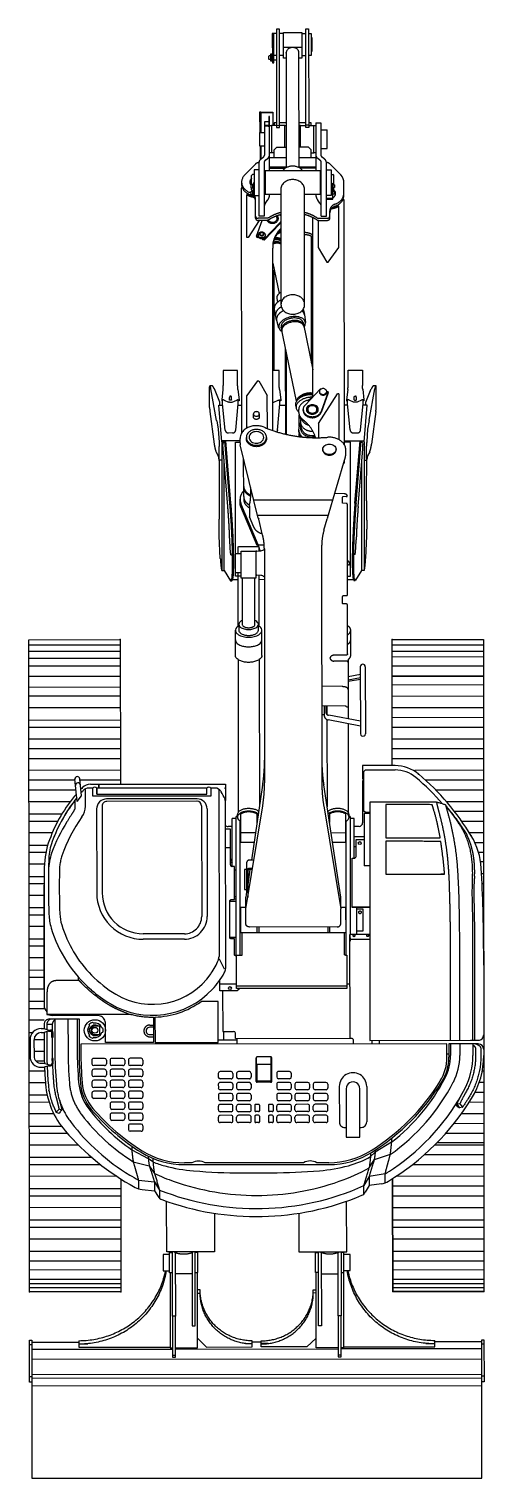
# Model space of a CAD drawing. Header units: millimetres. Extents: x 21.96 to 23.21, y 30.4 to 34.37.
import ezdxf

# ---------------------------------------------------------------- set-up
doc = ezdxf.new("R2010")
doc.units = ezdxf.units.MM

# ---------------------------------------------------------------- blocks, each defined once
blk = doc.blocks.new('*U93')
for p, q in [((1.3406, 7.9128), (1.3266, 7.9128)), ((1.3786, 7.9128), (1.3566, 7.9128)), ((1.4785, 7.9129), (1.5005, 7.9129)), ((1.5343, 7.8897), (1.5328, 7.8901)), ((1.5366, 7.8191), (1.5365, 7.8868)), ((1.3067, 7.7922), (1.3097, 7.7922)), ((1.3157, 7.793), (1.3167, 7.794)), ((1.3167, 7.794), (1.3177, 7.794)), ((1.3407, 7.7928), (1.3267, 7.7928)), ((1.3787, 7.7929), (1.3567, 7.7928)), ((1.4786, 7.8364), (1.3786, 7.8363)), ((1.4786, 7.7929), (1.5006, 7.7929)), ((1.5344, 7.8162), (1.5329, 7.8158)), ((1.3067, 7.7707), (1.3097, 7.7707)), ((1.3167, 7.769), (1.3157, 7.77)), ((1.3167, 7.769), (1.3177, 7.769)), ((1.3267, 7.769), (1.3407, 7.769)), ((1.3199, 7.4784), (1.2545, 7.4784)), ((1.294, 7.405), (1.2745, 7.405)), ((1.298, 7.4592), (1.298, 7.4135)), ((1.341, 7.4092), (1.313, 7.4092)), ((1.341, 7.4101), (1.357, 7.4102)), ((1.394, 7.4232), (1.357, 7.4232)), ((1.3857, 7.4092), (1.357, 7.4092)), ((1.5009, 7.4233), (1.4639, 7.4232)), ((1.4722, 7.4093), (1.464, 7.4093)), ((1.5169, 7.4103), (1.5009, 7.4103)), ((1.5169, 7.4093), (1.5554, 7.4093)), ((1.5554, 7.4243), (1.5834, 7.4244)), ((1.5554, 7.4243), (1.5556, 7.1613)), ((1.5834, 7.4244), (1.5835, 7.2475)), ((1.5834, 7.3852), (1.6174, 7.3852)), ((1.6175, 7.2836), (1.6174, 7.3852)), ((1.2501, 7.2966), (1.2502, 7.221)), ((1.2546, 7.2966), (1.2547, 7.2254)), ((1.2558, 7.2262), (1.2675, 7.2353)), ((1.2798, 7.2196), (1.2915, 7.2287)), ((1.3271, 7.2592), (1.3026, 7.2592)), ((1.3941, 7.2318), (1.3026, 7.2317)), ((1.3271, 7.2758), (1.3421, 7.2907)), ((1.3271, 7.2317), (1.3271, 7.2758)), ((1.5556, 7.2319), (1.4641, 7.2318)), ((1.531, 7.276), (1.516, 7.2908)), ((1.5311, 7.2319), (1.531, 7.276)), ((1.5311, 7.2594), (1.545, 7.2594)), ((1.5784, 7.2198), (1.5667, 7.2289)), ((1.5835, 7.2836), (1.6175, 7.2836)), ((1.6024, 7.2265), (1.5907, 7.2356)), ((1.2231, 7.1965), (1.1662, 7.1387)), ((1.2792, 7.1611), (1.2793, 7.0311)), ((1.3942, 7.1817), (1.3027, 7.1816)), ((1.3881, 7.1745), (1.3027, 7.1744)), ((1.5556, 7.1818), (1.4641, 7.1817)), ((1.5556, 7.1746), (1.4702, 7.1746)), ((1.5791, 7.1613), (1.5792, 7.0314)), ((1.5858, 6.913), (1.5856, 7.208)), ((1.6138, 6.913), (1.6136, 7.208)), ((1.6352, 7.1968), (1.6921, 7.1391)), ((1.2003, 7.0836), (1.2013, 7.0846)), ((1.2003, 7.0836), (1.2003, 7.0696)), ((1.2003, 7.0696), (1.2013, 7.0686)), ((1.2038, 7.0561), (1.2038, 7.0686)), ((1.2187, 7.141), (1.2088, 7.141)), ((1.2128, 7.0845), (1.2103, 7.0845)), ((1.2128, 7.0688), (1.2103, 7.0688)), ((1.2188, 7.0807), (1.2128, 7.0807)), ((1.2188, 7.0667), (1.2128, 7.0667)), ((1.6396, 7.1414), (1.6496, 7.1414)), ((1.6397, 7.0811), (1.6457, 7.0811)), ((1.6397, 7.0671), (1.6457, 7.0671)), ((1.6457, 7.0848), (1.6482, 7.0848)), ((1.6457, 7.0691), (1.6482, 7.0691)), ((1.6546, 7.1364), (1.6496, 7.1414)), ((1.6547, 7.085), (1.6546, 7.1364)), ((1.6547, 7.0564), (1.6547, 7.069)), ((1.6582, 7.084), (1.6572, 7.085)), ((1.6582, 7.07), (1.6572, 7.069)), ((1.6582, 7.084), (1.6582, 7.07)), ((1.7092, 7.025), (1.7091, 7.1)), ((1.2003, 7.0471), (1.2013, 7.0481)), ((1.2003, 7.0471), (1.2003, 7.0331)), ((1.2003, 7.0331), (1.2013, 7.0321)), ((1.2088, 7.0511), (1.2038, 7.0561)), ((1.2088, 7.0511), (1.2128, 7.0511)), ((1.2128, 7.048), (1.2103, 7.048)), ((1.2128, 7.0323), (1.2103, 7.0323)), ((1.2259, 6.9011), (1.2259, 7.0057)), ((1.2768, 7.0311), (1.2728, 7.0311)), ((1.28, 6.9839), (1.2917, 6.9995)), ((1.3643, 7.0593), (1.3648, 6.4285)), ((1.4947, 6.4286), (1.4942, 7.0594)), ((1.5786, 6.9842), (1.5669, 6.9997)), ((1.5817, 7.0314), (1.5857, 7.0314)), ((1.6482, 7.0092), (1.6137, 7.0092)), ((1.6497, 7.0514), (1.6457, 7.0514)), ((1.6457, 7.0483), (1.6482, 7.0483)), ((1.6457, 7.0326), (1.6482, 7.0326)), ((1.6482, 7.0485), (1.6482, 7.0514)), ((1.6497, 7.0514), (1.6547, 7.0564)), ((1.6582, 7.0475), (1.6572, 7.0485)), ((1.6582, 7.0335), (1.6572, 7.0325)), ((1.6582, 7.0475), (1.6582, 7.0335)), ((1.7112, 7.0025), (1.704, 7.0025)), ((1.7123, 5.6599), (1.7112, 7.0025)), ((1.5858, 6.913), (1.6138, 6.913)), ((1.6328, 6.9014), (1.6328, 6.9425)), ((1.2447, 6.8892), (1.1845, 6.7959)), ((1.2314, 6.8022), (1.2628, 6.8892)), ((1.2734, 6.7857), (1.3584, 6.8756)), ((1.2734, 6.7802), (1.3584, 6.8701)), ((1.5401, 5.9403), (1.5393, 6.9048)), ((1.2403, 6.7932), (1.2314, 6.7968)), ((1.241, 6.7999), (1.2403, 6.7987)), ((1.2403, 6.7987), (1.2403, 6.7932)), ((1.2428, 6.7972), (1.2403, 6.7932)), ((1.2497, 6.8149), (1.2541, 6.8218)), ((1.2497, 6.8106), (1.2497, 6.8149)), ((1.2551, 6.8084), (1.2497, 6.8149)), ((1.2551, 6.8041), (1.2497, 6.8106)), ((1.2541, 6.8218), (1.2639, 6.8223)), ((1.2551, 6.8084), (1.2649, 6.8089)), ((1.2551, 6.8084), (1.2551, 6.8041)), ((1.2551, 6.8041), (1.2649, 6.8046)), ((1.2639, 6.8223), (1.2693, 6.8158)), ((1.2655, 6.7908), (1.2645, 6.7892)), ((1.2734, 6.7857), (1.2645, 6.7892)), ((1.2645, 6.7892), (1.2645, 6.7837)), ((1.2734, 6.7802), (1.2645, 6.7837)), ((1.2649, 6.8089), (1.2693, 6.8158)), ((1.2649, 6.8046), (1.2693, 6.8116)), ((1.2649, 6.8089), (1.2649, 6.8046)), ((1.2693, 6.8158), (1.2693, 6.8116)), ((1.2734, 6.7802), (1.2734, 6.7857)), ((1.532, 6.1098), (1.5314, 6.8025)), ((1.3203, 5.7381), (1.3195, 6.7377)), ((1.3196, 6.6552), (1.3544, 6.4883)), ((1.3281, 6.068), (1.3276, 6.6167)), ((1.3421, 6.4617), (1.3464, 6.4412)), ((1.3413, 6.3431), (1.3289, 6.4026)), ((1.4871, 6.4033), (1.493, 6.3748)), ((1.4934, 6.3725), (1.4988, 6.3297)), ((1.3541, 6.2995), (1.3419, 6.3409)), ((1.4503, 5.8991), (1.3658, 6.3041)), ((1.4862, 6.3292), (1.54, 6.0713)), ((1.3908, 5.7179), (1.3905, 6.186)), ((1.3953, 5.7168), (1.395, 6.1643)), ((0.9741, 5.8637), (0.974, 5.9772)), ((0.9865, 5.9833), (0.9754, 5.9833)), ((1.0125, 5.7937), (0.9814, 5.966)), ((1.0308, 5.8934), (1.0004, 5.966)), ((1.0474, 5.9636), (1.0407, 5.906)), ((1.129, 5.9627), (1.1357, 5.906)), ((1.2362, 6.0103), (1.1782, 5.9309)), ((1.2362, 6.0103), (1.2432, 6.0103)), ((1.2432, 6.0103), (1.2902, 5.931)), ((1.357, 5.9629), (1.3636, 5.9062)), ((1.5817, 5.9674), (1.4967, 5.8775)), ((1.5817, 5.9674), (1.5857, 5.9658)), ((1.6154, 5.9541), (1.6237, 5.9508)), ((1.7312, 5.9632), (1.7247, 5.9065)), ((1.8129, 5.9642), (1.8196, 5.9066)), ((1.8296, 5.894), (1.8599, 5.9667)), ((1.848, 5.7943), (1.8789, 5.9667)), ((1.8737, 5.9841), (1.8848, 5.9841)), ((1.8863, 5.8645), (1.8862, 5.9779)), ((1.0406, 5.6765), (1.0241, 5.877)), ((1.0241, 5.877), (1.0459, 5.877)), ((1.0308, 5.877), (1.0308, 5.8934)), ((1.0452, 5.8837), (1.0452, 5.906)), ((1.0593, 5.7409), (1.0452, 5.8837)), ((1.0541, 5.9043), (1.0783, 5.8938)), ((1.0822, 5.9065), (1.0822, 5.9201)), ((1.0842, 5.9245), (1.0842, 5.9235)), ((1.0942, 5.9065), (1.0942, 5.9201)), ((1.0982, 5.8938), (1.1223, 5.9043)), ((1.1174, 5.7409), (1.1312, 5.8838)), ((1.1306, 5.877), (1.1483, 5.8771)), ((1.1312, 5.8838), (1.1312, 5.906)), ((1.1784, 5.7517), (1.1782, 5.9309)), ((1.2903, 5.7492), (1.2902, 5.931)), ((1.3261, 5.894), (1.3502, 5.9045)), ((1.3453, 5.7411), (1.3591, 5.884)), ((1.3585, 5.8772), (1.3907, 5.8772)), ((1.3591, 5.8839), (1.3591, 5.9062)), ((1.445, 5.8756), (1.448, 5.8616)), ((1.5702, 5.7766), (1.6751, 5.9392)), ((1.5756, 5.952), (1.5756, 5.9484)), ((1.6237, 5.9508), (1.5847, 5.8428)), ((1.6237, 5.9454), (1.5847, 5.8373)), ((1.6156, 5.952), (1.6156, 5.9484)), ((1.6237, 5.9454), (1.6237, 5.9508)), ((1.6821, 5.9392), (1.6751, 5.9392)), ((1.6821, 5.9393), (1.6823, 5.6887)), ((1.7298, 5.8775), (1.7121, 5.8775)), ((1.7292, 5.8842), (1.7292, 5.9065)), ((1.7432, 5.7414), (1.7292, 5.8843)), ((1.7622, 5.8944), (1.738, 5.9048)), ((1.7661, 5.907), (1.7661, 5.9206)), ((1.7681, 5.925), (1.7681, 5.924)), ((1.7701, 5.927), (1.7741, 5.927)), ((1.7761, 5.925), (1.7761, 5.924)), ((1.7781, 5.907), (1.7781, 5.9206)), ((1.8062, 5.9049), (1.7821, 5.8944)), ((1.8013, 5.7415), (1.8151, 5.8843)), ((1.8363, 5.8776), (1.8145, 5.8776)), ((1.8151, 5.8843), (1.8151, 5.9066)), ((1.8201, 5.6771), (1.8363, 5.8776)), ((1.8296, 5.8776), (1.8296, 5.894)), ((0.9757, 5.8422), (0.9995, 5.663)), ((1.4617, 5.8482), (1.4617, 5.8409)), ((1.4653, 5.7616), (1.4652, 5.8228)), ((1.473, 5.7978), (1.4695, 5.8144)), ((1.473, 5.7978), (1.4722, 5.7921)), ((1.4867, 5.8482), (1.4867, 5.8537)), ((1.8847, 5.8429), (1.8612, 5.6637)), ((1.0128, 5.7922), (1.0209, 5.7458)), ((1.0995, 5.7248), (1.0772, 5.7247)), ((1.4653, 5.7046), (1.4653, 5.7182)), ((1.4762, 5.7531), (1.4722, 5.7801)), ((1.5702, 5.7766), (1.5703, 5.6989)), ((1.7611, 5.7253), (1.7835, 5.7253)), ((1.8397, 5.7465), (1.8345, 5.6756)), ((1.8477, 5.7928), (1.8397, 5.7465)), ((1.0273, 5.5849), (1.0273, 5.6513)), ((1.1405, 5.6821), (1.0401, 5.682)), ((1.0405, 5.6765), (1.0557, 5.6765)), ((1.0489, 5.6718), (1.047, 5.6617)), ((1.0476, 5.6373), (1.047, 5.6617)), ((1.0736, 5.3219), (1.0476, 5.6373)), ((1.0489, 5.6718), (1.0576, 5.6718)), ((1.0536, 5.6718), (1.0536, 5.6765)), ((1.0568, 5.682), (1.0557, 5.6765)), ((1.085, 5.3396), (1.0568, 5.682)), ((1.0911, 5.3396), (1.0628, 5.682)), ((1.2408, 5.2574), (1.1421, 5.6604)), ((1.5536, 5.7018), (1.5368, 5.7018)), ((1.7123, 5.6826), (1.8206, 5.6827)), ((1.7702, 5.3401), (1.7979, 5.6826)), ((1.7762, 5.3401), (1.8039, 5.6826)), ((1.7877, 5.3225), (1.8132, 5.6379)), ((1.8118, 5.6724), (1.8031, 5.6724)), ((1.8118, 5.6724), (1.8138, 5.6623)), ((1.8132, 5.6379), (1.8138, 5.6623)), ((1.8336, 5.5855), (1.8335, 5.6519)), ((1.0099, 5.6209), (1.021, 5.5986)), ((1.021, 5.5986), (1.0253, 5.5786)), ((1.0406, 5.5757), (1.0264, 5.5757)), ((1.1607, 5.3767), (1.1605, 5.5852)), ((1.6206, 5.2577), (1.7181, 5.5949)), ((1.7124, 5.5592), (1.7077, 5.5592)), ((1.7124, 5.5592), (1.7124, 5.5752)), ((1.7203, 5.6109), (1.7203, 5.6304)), ((1.8077, 4.9723), (1.8072, 5.5641)), ((1.8203, 5.5763), (1.8345, 5.5763)), ((1.8398, 5.5993), (1.8356, 5.5793)), ((1.8509, 5.6215), (1.8398, 5.5993)), ((1.2409, 5.1119), (1.1453, 5.3393)), ((1.2342, 5.1083), (1.1453, 5.3198)), ((1.1607, 5.3772), (1.1607, 5.3618)), ((1.1922, 5.3254), (1.1922, 5.2652)), ((1.6492, 5.3566), (1.2166, 5.3562)), ((1.7114, 5.3912), (1.6597, 5.3928)), ((1.7228, 5.3761), (1.7044, 5.3753)), ((1.7229, 5.3394), (1.7044, 5.3402)), ((1.7289, 4.8393), (1.7285, 5.3347)), ((1.2159, 5.209), (1.1922, 5.2653)), ((1.6248, 5.2722), (1.2372, 5.2719)), ((1.2408, 5.2574), (1.2428, 5.2535)), ((1.2645, 5.1655), (1.2428, 5.2535)), ((1.6006, 5.1919), (1.6186, 5.2538)), ((1.6206, 5.2577), (1.6186, 5.2538)), ((1.0256, 5.1608), (1.0256, 5.1969)), ((1.0328, 5.0381), (1.0256, 5.1608)), ((1.829, 5.0388), (1.8359, 5.1615)), ((1.8359, 5.1615), (1.8359, 5.1975)), ((1.0894, 5.0668), (1.0846, 5.1346)), ((1.2342, 5.1083), (1.2383, 5.1023)), ((1.2434, 5.1017), (1.2409, 5.1085)), ((1.2514, 5.0789), (1.2449, 5.0973)), ((1.2739, 5.0894), (1.2749, 3.8079)), ((1.5878, 5.1023), (1.5888, 3.8081)), ((1.7723, 5.0674), (1.777, 5.1352)), ((1.0908, 5.0578), (1.0999, 5.0578)), ((1.2323, 5.0773), (1.2545, 5.0792)), ((1.7356, 5.0233), (1.7288, 5.0233)), ((1.7357, 5.0013), (1.7288, 5.0013)), ((1.742, 5.0123), (1.7356, 5.0233)), ((1.742, 5.0123), (1.7357, 5.0013)), ((1.771, 5.0584), (1.7618, 5.0584)), ((1.0411, 4.9717), (1.0406, 4.9726)), ((1.1302, 4.6671), (1.13, 4.9585)), ((1.1527, 4.9296), (1.1529, 4.6764)), ((1.2226, 4.6765), (1.2224, 4.9296)), ((1.2546, 4.9446), (1.2326, 4.9465)), ((1.2453, 4.6672), (1.2451, 4.9454)), ((1.7289, 4.9216), (1.7614, 4.9217)), ((1.7742, 4.9181), (1.8077, 4.9723)), ((1.8208, 4.9723), (1.8213, 4.9732)), ((1.13, 4.9211), (1.0998, 4.9211)), ((1.274, 4.9213), (1.2451, 4.9212)), ((1.7713, 4.9157), (1.7653, 4.9157)), ((1.7233, 4.8335), (1.7048, 4.8325)), ((1.7233, 4.7882), (1.7048, 4.7891)), ((1.7292, 4.5145), (1.729, 4.7823)), ((1.2413, 4.6441), (1.2412, 4.6765)), ((1.2603, 4.5064), (1.2602, 4.6441)), ((0.4846, 4.5624), (-0.0153, 4.562)), ((0.4846, 4.5276), (-0.0153, 4.5272)), ((1.9741, 4.5636), (2.4739, 4.564)), ((1.9741, 4.5288), (2.474, 4.5292)), ((0.4846, 4.4898), (-0.0152, 4.4894)), ((0.4847, 4.4474), (-0.0152, 4.447)), ((1.1299, 4.4835), (1.1306, 3.6467)), ((1.2459, 4.4836), (1.2465, 3.6766)), ((1.7247, 4.4754), (1.6553, 4.4754)), ((1.7327, 4.484), (1.7328, 4.3888)), ((1.9741, 4.4992), (2.474, 4.4996)), ((1.9742, 4.4486), (2.474, 4.4491)), ((1.7997, 4.4015), (1.7328, 4.3888)), ((1.7328, 4.3888), (1.733, 4.1584)), ((1.7997, 4.3834), (1.7328, 4.3707)), ((1.7997, 4.3753), (1.7328, 4.3626)), ((1.7996, 4.4443), (1.7999, 4.0768)), ((1.8268, 4.4443), (1.8271, 4.0769)), ((0.4848, 4.3316), (-0.0151, 4.3312)), ((1.7009, 4.3353), (1.5884, 4.3371)), ((1.9743, 4.346), (2.4741, 4.3464)), ((0.4848, 4.2827), (-0.0151, 4.2823)), ((0.4848, 4.2194), (-0.015, 4.219)), ((1.7197, 4.2275), (1.5885, 4.2307)), ((1.617, 4.23), (1.617, 4.1828)), ((1.9743, 4.2839), (2.4742, 4.2843)), ((1.9744, 4.2206), (2.4742, 4.2211)), ((0.4849, 4.1508), (-0.015, 4.1504)), ((1.6015, 4.181), (1.5885, 4.181)), ((1.617, 4.1551), (1.6174, 3.6769)), ((1.7999, 4.1196), (1.6244, 4.1527)), ((1.7999, 4.1458), (1.6263, 4.1786)), ((1.733, 4.1322), (1.7334, 3.6472)), ((1.9744, 4.167), (2.4743, 4.1674)), ((0.4849, 4.1113), (-0.0149, 4.1109)), ((1.9745, 4.1125), (2.4743, 4.1129)), ((1.9745, 4.0492), (2.4744, 4.0496)), ((0.485, 4.048), (-0.0149, 4.0476)), ((0.485, 3.9944), (-0.0148, 3.994)), ((1.9746, 3.9956), (2.4744, 3.996)), ((0.4851, 3.9403), (-0.0148, 3.9399)), ((1.9746, 3.9415), (2.4744, 3.9419)), ((0.4851, 3.8771), (-0.0147, 3.8767)), ((0.2367, 3.8232), (-0.0147, 3.823)), ((0.2491, 3.7065), (0.2362, 3.8281)), ((0.2732, 3.737), (0.2632, 3.831)), ((0.4852, 3.8234), (0.264, 3.8232)), ((1.8122, 3.8159), (1.8124, 3.5899)), ((1.8277, 3.8788), (1.8177, 3.8688)), ((1.8177, 3.8688), (1.8179, 3.6549)), ((1.8277, 3.8788), (1.9898, 3.879)), ((2.0989, 3.8784), (2.4745, 3.8787)), ((2.1543, 3.8248), (2.4745, 3.825)), ((0.2425, 3.7684), (-0.0146, 3.7682)), ((0.2491, 3.7065), (0.2732, 3.737)), ((0.2935, 3.6798), (0.2934, 3.7752)), ((1.0028, 3.7798), (1.0005, 3.7798)), ((1.025, 3.7731), (1.0257, 2.8567)), ((1.2647, 3.7949), (1.2033, 3.3851)), ((1.6923, 3.1823), (1.5991, 3.7981)), ((2.2113, 3.77), (2.4746, 3.7702)), ((0.2111, 3.7051), (-0.0146, 3.7049)), ((0.3852, 3.6818), (0.3856, 3.206)), ((0.905, 3.7205), (0.4101, 3.7201)), ((0.905, 3.7073), (0.4102, 3.7069)), ((0.9301, 3.6823), (0.9306, 3.0765)), ((0.9601, 3.6656), (0.9605, 3.0765)), ((1.06, 3.7107), (1.0607, 2.7911)), ((1.1725, 3.1173), (1.2648, 3.6823)), ((1.5992, 3.6826), (1.6924, 3.1177)), ((1.8279, 3.6449), (1.8179, 3.6549)), ((2.2697, 3.7067), (2.4746, 3.7069)), ((2.3138, 3.6531), (2.4747, 3.6532)), ((0.1643, 3.6363), (-0.0145, 3.6362)), ((0.1421, 3.5973), (-0.0145, 3.5971)), ((1.1196, 3.6129), (1.0976, 3.6128)), ((1.1264, 3.6234), (1.1196, 3.6234)), ((1.1261, 3.62), (1.1261, 3.6344)), ((1.1422, 2.8636), (1.1416, 3.5983)), ((1.2336, 3.6367), (1.2336, 3.5903)), ((1.6305, 3.6371), (1.6305, 3.5906)), ((1.723, 2.8641), (1.7225, 3.5988)), ((1.7444, 3.6239), (1.7377, 3.6239)), ((1.738, 3.6205), (1.738, 3.6349)), ((1.8514, 3.6449), (1.8279, 3.6449)), ((2.354, 3.5991), (2.4747, 3.5992)), ((0.1118, 3.534), (-0.0145, 3.5339)), ((1.0977, 3.5693), (1.0751, 3.5693)), ((1.2253, 3.535), (1.1437, 3.5349)), ((1.6389, 3.5353), (1.7205, 3.5354)), ((1.7925, 3.5699), (1.7665, 3.5699)), ((1.7665, 3.5137), (1.8213, 3.5138)), ((1.7766, 3.4055), (1.7765, 3.4934)), ((2.396, 3.5358), (2.4748, 3.5359)), ((0.0868, 3.4653), (-0.0144, 3.4652)), ((0.0773, 3.4262), (-0.0144, 3.4261)), ((1.0848, 3.4516), (1.0634, 3.4516)), ((1.7665, 3.4588), (1.7765, 3.4588)), ((2.4262, 3.4822), (2.4748, 3.4822)), ((2.4468, 3.4281), (2.4749, 3.4281)), ((0.0687, 3.3629), (-0.0143, 3.3628)), ((1.0878, 3.3911), (1.0978, 3.3735)), ((1.0978, 3.3735), (1.0878, 3.3678)), ((1.2087, 3.3392), (1.1927, 3.3392)), ((1.8516, 3.353), (1.8235, 3.353)), ((2.4581, 3.3778), (2.4749, 3.3779)), ((0.0674, 3.2942), (-0.0143, 3.2942)), ((0.0672, 3.2552), (-0.0142, 3.2551)), ((1.1199, 3.3292), (1.1099, 3.3291)), ((1.1952, 3.3336), (1.1827, 3.2505)), ((2.4256, 3.2968), (2.4251, 3.2851)), ((2.4636, 3.3112), (2.475, 3.3112)), ((2.4664, 3.2571), (2.475, 3.2571)), ((0.0672, 3.1919), (-0.0142, 3.1918)), ((1.12, 3.1835), (1.11, 3.1835)), ((1.1768, 3.2106), (1.1725, 3.1819)), ((1.1725, 3.1266), (1.1725, 3.1819)), ((1.6923, 3.127), (1.6923, 3.1823)), ((2.4686, 3.2068), (2.475, 3.2068)), ((0.0673, 3.1232), (-0.0141, 3.1232)), ((1.12, 3.1715), (1.11, 3.1715)), ((1.6924, 3.0365), (1.6924, 3.1177)), ((1.8518, 3.1272), (1.7548, 3.1271)), ((1.7809, 2.98), (1.7808, 3.1255)), ((2.471, 3.1402), (2.4751, 3.1402)), ((0.0673, 3.0842), (-0.0141, 3.0841)), ((0.0674, 3.0209), (-0.014, 3.0208)), ((1.6724, 3.0189), (1.1926, 3.0185)), ((1.2335, 3.0185), (1.2335, 2.9866)), ((1.2435, 3.0185), (1.2435, 2.9867)), ((1.6215, 3.0188), (1.6216, 2.987)), ((1.6316, 3.0189), (1.6316, 2.987)), ((2.4726, 3.0861), (2.4751, 3.0861)), ((2.4738, 3.0358), (2.4752, 3.0358)), ((2.474, 3.0228), (2.4752, 3.0228)), ((0.0674, 2.9522), (-0.014, 2.9521)), ((0.8357, 2.9814), (0.6107, 2.9813)), ((0.8357, 2.9514), (0.6107, 2.9513)), ((1.1522, 2.8668), (1.1521, 2.9866)), ((1.8519, 2.9502), (1.7497, 2.9501)), ((0.0675, 2.9131), (-0.014, 2.9131)), ((2.4753, 2.886), (2.4757, 2.4278)), ((0.0675, 2.8499), (-0.0139, 2.8498)), ((0.0676, 2.7812), (-0.0138, 2.7811)), ((1.0558, 2.7882), (1.0279, 2.843)), ((0.0676, 2.7421), (-0.0138, 2.7421)), ((0.1378, 2.7248), (0.1378, 2.7248)), ((0.2545, 2.7455), (0.2545, 2.7249)), ((1.122, 2.7059), (1.0338, 2.7058)), ((1.7252, 2.707), (1.7429, 2.707)), ((0.0676, 2.6788), (-0.0138, 2.6788)), ((1.7253, 2.695), (1.122, 2.6945)), ((1.1354, 2.6788), (1.1254, 2.6688)), ((1.1354, 2.6788), (1.1354, 2.681)), ((0.0677, 2.6102), (-0.0137, 2.6101)), ((0.0677, 2.5711), (-0.0137, 2.571)), ((0.0678, 2.5078), (-0.0136, 2.5078)), ((0.0512, 2.4617), (0.0651, 2.4617)), ((0.0906, 2.4539), (0.0675, 2.4613)), ((0.5436, 2.54), (0.0832, 2.5396)), ((0.0832, 2.5396), (0.1134, 2.5344)), ((0.1119, 2.4844), (0.1119, 2.45)), ((0.1263, 2.5149), (0.1264, 2.3458)), ((0.1983, 2.515), (0.1984, 2.3459)), ((0.2488, 2.515), (0.2489, 2.3459)), ((0.3156, 2.479), (0.3148, 2.4853)), ((0.3257, 2.4627), (0.3154, 2.4627)), ((0.3381, 2.492), (0.333, 2.4959)), ((0.3896, 2.4633), (0.3836, 2.4658)), ((0.6462, 2.4816), (0.6662, 2.4817)), ((0.0039, 2.4391), (-0.0136, 2.4391)), ((-0.0096, 2.4008), (-0.0095, 2.3109)), ((0.0121, 2.4008), (0.0122, 2.3109)), ((0.0674, 2.4001), (0.0121, 2.4001)), ((0.0512, 2.44), (0.0651, 2.44)), ((0.0674, 2.4404), (0.0675, 2.3458)), ((0.0906, 2.4479), (0.0675, 2.4404)), ((0.0824, 2.4452), (0.0825, 2.3458)), ((0.0921, 2.4537), (0.1027, 2.4537)), ((0.0921, 2.4481), (0.1026, 2.4481)), ((0.3149, 2.4201), (0.3157, 2.4265)), ((0.3257, 2.4427), (0.3154, 2.4427)), ((0.3331, 2.4096), (0.3382, 2.4135)), ((0.3836, 2.4398), (0.3896, 2.4423)), ((0.6462, 2.4294), (0.6662, 2.4294)), ((1.1256, 2.3989), (1.0214, 2.3988)), ((1.0515, 2.3989), (1.0515, 2.4465)), ((1.1156, 2.4069), (1.1156, 2.4366)), ((1.1256, 2.3769), (1.1256, 2.4066)), ((1.7599, 2.4021), (1.7599, 2.3774)), ((1.8654, 2.3775), (1.8654, 2.3973)), ((1.9054, 2.3775), (1.9054, 2.3974)), ((0.0675, 2.3368), (0.0122, 2.3368)), ((1.2293, 2.1727), (1.2292, 2.3027)), ((1.2318, 2.1711), (1.2317, 2.3043)), ((1.3091, 2.3077), (1.2342, 2.3077)), ((1.3117, 2.1712), (1.3116, 2.3043)), ((1.3142, 2.1728), (1.3141, 2.3027)), ((2.2743, 2.3237), (2.2843, 2.3237)), ((2.2943, 2.3777), (2.2943, 2.315)), ((2.3447, 2.3777), (2.3448, 2.3151)), ((2.4168, 2.3778), (2.4168, 2.3151)), ((2.4168, 2.3778), (2.4168, 2.3151)), ((2.4304, 2.3778), (2.4392, 2.3755)), ((0.0705, 2.2291), (-0.0134, 2.229)), ((0.0684, 2.2831), (0.0238, 2.2831)), ((0.0514, 2.2718), (0.0652, 2.2718)), ((0.0514, 2.2501), (0.0653, 2.2501)), ((0.0907, 2.264), (0.0676, 2.2714)), ((0.0907, 2.2579), (0.0676, 2.2505)), ((0.0922, 2.2638), (0.1028, 2.2638)), ((0.0923, 2.2582), (0.1029, 2.2582)), ((0.329, 2.289), (0.329, 2.269)), ((0.3291, 2.229), (0.3291, 2.209)), ((0.399, 2.2991), (0.339, 2.299)), ((0.399, 2.2591), (0.339, 2.259)), ((0.399, 2.2391), (0.339, 2.239)), ((0.409, 2.2891), (0.409, 2.2691)), ((0.409, 2.2291), (0.409, 2.2091)), ((0.429, 2.2891), (0.429, 2.2691)), ((0.429, 2.2291), (0.429, 2.2091)), ((0.4989, 2.2991), (0.439, 2.2991)), ((0.499, 2.2591), (0.439, 2.2591)), ((0.499, 2.2392), (0.439, 2.2391)), ((0.509, 2.2891), (0.509, 2.2692)), ((0.509, 2.2292), (0.509, 2.2092)), ((0.5289, 2.2892), (0.529, 2.2692)), ((0.529, 2.2292), (0.529, 2.2092)), ((0.5989, 2.2992), (0.5389, 2.2992)), ((0.5989, 2.2592), (0.539, 2.2592)), ((0.599, 2.2392), (0.539, 2.2392)), ((0.6089, 2.2892), (0.6089, 2.2692)), ((0.609, 2.2292), (0.609, 2.2093)), ((1.0918, 2.2268), (1.0318, 2.2267)), ((1.1917, 2.2269), (1.1317, 2.2268)), ((1.4117, 2.227), (1.3517, 2.227)), ((2.4678, 2.231), (2.4758, 2.231)), ((2.4735, 2.2701), (2.4758, 2.2701)), ((0.0747, 2.1658), (-0.0133, 2.1657)), ((0.3291, 2.169), (0.3291, 2.149)), ((0.3991, 2.1991), (0.3391, 2.199)), ((0.3991, 2.1791), (0.3391, 2.179)), ((0.4091, 2.1691), (0.4091, 2.1491)), ((0.4291, 2.1691), (0.4291, 2.1491)), ((0.499, 2.1992), (0.439, 2.1991)), ((0.499, 2.1792), (0.4391, 2.1791)), ((0.509, 2.1692), (0.5091, 2.1492)), ((0.529, 2.1692), (0.5291, 2.1492)), ((0.599, 2.1992), (0.539, 2.1992)), ((0.599, 2.1793), (0.539, 2.1792)), ((0.609, 2.1693), (0.609, 2.1493)), ((1.0218, 2.2167), (1.0218, 2.1967)), ((1.0218, 2.1567), (1.0219, 2.1367)), ((1.0918, 2.1868), (1.0318, 2.1867)), ((1.0918, 2.1668), (1.0318, 2.1667)), ((1.1018, 2.2168), (1.1018, 2.1968)), ((1.1018, 2.1568), (1.1018, 2.1368)), ((1.1218, 2.2168), (1.1218, 2.1968)), ((1.1218, 2.1568), (1.1218, 2.1368)), ((1.1918, 2.1869), (1.1318, 2.1868)), ((1.1918, 2.1669), (1.1318, 2.1668)), ((1.2017, 2.2169), (1.2017, 2.1969)), ((1.2018, 2.1569), (1.2018, 2.1369)), ((1.3092, 2.1678), (1.2343, 2.1677)), ((1.3417, 2.217), (1.3417, 2.197)), ((1.3417, 2.157), (1.3418, 2.137)), ((1.4117, 2.187), (1.3517, 2.187)), ((1.4117, 2.1671), (1.3517, 2.167)), ((1.4217, 2.217), (1.4217, 2.1971)), ((1.4217, 2.1571), (1.4217, 2.1371)), ((1.4417, 2.1571), (1.4417, 2.1371)), ((1.5117, 2.1671), (1.4517, 2.1671)), ((1.5217, 2.1571), (1.5217, 2.1372)), ((1.5417, 2.1572), (1.5417, 2.1372)), ((1.6116, 2.1672), (1.5517, 2.1672)), ((1.6216, 2.1572), (1.6217, 2.1372)), ((1.8346, 2.1456), (1.8348, 1.9506)), ((2.4509, 2.1677), (2.4759, 2.1677)), ((0.0845, 2.0971), (-0.0133, 2.0971)), ((0.3292, 2.1091), (0.3292, 2.0891)), ((0.3991, 2.1391), (0.3391, 2.1391)), ((0.3991, 2.1191), (0.3391, 2.1191)), ((0.3992, 2.0791), (0.3392, 2.0791)), ((0.4091, 2.1091), (0.4091, 2.0891)), ((0.4291, 2.1091), (0.4291, 2.0891)), ((0.4991, 2.1392), (0.4391, 2.1391)), ((0.4991, 2.1192), (0.4391, 2.1191)), ((0.4991, 2.0792), (0.4391, 2.0792)), ((0.5091, 2.1092), (0.5091, 2.0892)), ((0.5291, 2.1092), (0.5291, 2.0892)), ((0.599, 2.1393), (0.5391, 2.1392)), ((0.5991, 2.1193), (0.5391, 2.1192)), ((0.5991, 2.0793), (0.5391, 2.0792)), ((0.6091, 2.1093), (0.6091, 2.0893)), ((1.0219, 2.0968), (1.0219, 2.0768)), ((1.0918, 2.1268), (1.0319, 2.1268)), ((1.0919, 2.1068), (1.0319, 2.1068)), ((1.0919, 2.0668), (1.0319, 2.0668)), ((1.1019, 2.0968), (1.1019, 2.0768)), ((1.1219, 2.0968), (1.1219, 2.0768)), ((1.1918, 2.1269), (1.1318, 2.1268)), ((1.1918, 2.1069), (1.1318, 2.1068)), ((1.1919, 2.0669), (1.1319, 2.0669)), ((1.2018, 2.0969), (1.2018, 2.0769)), ((1.3418, 2.097), (1.3418, 2.077)), ((1.4117, 2.1271), (1.3518, 2.127)), ((1.4118, 2.1071), (1.3518, 2.107)), ((1.4118, 2.0671), (1.3518, 2.067)), ((1.4218, 2.0971), (1.4218, 2.0771)), ((1.4418, 2.0971), (1.4418, 2.0771)), ((1.5117, 2.1271), (1.4517, 2.1271)), ((1.5117, 2.1072), (1.4517, 2.1071)), ((1.5118, 2.0672), (1.4518, 2.0671)), ((1.5217, 2.0972), (1.5217, 2.0772)), ((1.5417, 2.0972), (1.5417, 2.0772)), ((1.6117, 2.1272), (1.5517, 2.1272)), ((1.6117, 2.1072), (1.5517, 2.1072)), ((1.6117, 2.0672), (1.5517, 2.0672)), ((1.6217, 2.0972), (1.6217, 2.0773)), ((2.4188, 2.1297), (2.4188, 2.1297)), ((2.4282, 2.114), (2.4759, 2.1141)), ((0.0951, 2.0581), (-0.0133, 2.058)), ((0.1208, 1.9948), (-0.0132, 1.9947)), ((0.4292, 2.0492), (0.4292, 2.0292)), ((0.4292, 1.9892), (0.4292, 1.9692)), ((0.4991, 2.0592), (0.4392, 2.0592)), ((0.4992, 2.0192), (0.4392, 2.0192)), ((0.4992, 1.9992), (0.4392, 1.9992)), ((0.5091, 2.0492), (0.5092, 2.0292)), ((0.5092, 1.9892), (0.5092, 1.9692)), ((0.5291, 2.0492), (0.5292, 2.0292)), ((0.5292, 1.9893), (0.5292, 1.9693)), ((0.5991, 2.0593), (0.5391, 2.0592)), ((0.5991, 2.0193), (0.5392, 2.0193)), ((0.5992, 1.9993), (0.5392, 1.9993)), ((0.6091, 2.0493), (0.6091, 2.0293)), ((0.6092, 1.9893), (0.6092, 1.9693)), ((1.0219, 2.0168), (1.0219, 2.0368)), ((1.0919, 2.0468), (1.0319, 2.0468)), ((1.0919, 2.0068), (1.032, 2.0068)), ((1.092, 1.9869), (1.032, 1.9868)), ((1.1019, 2.0168), (1.1019, 2.0368)), ((1.1219, 2.0169), (1.1219, 2.0369)), ((1.1919, 2.0469), (1.1319, 2.0469)), ((1.1919, 2.0069), (1.1319, 2.0069)), ((1.1919, 1.9869), (1.1319, 1.9869)), ((1.2019, 2.0169), (1.2019, 2.0369)), ((1.2219, 2.0419), (1.2219, 2.0119)), ((1.2419, 2.047), (1.2269, 2.0469)), ((1.2419, 2.007), (1.2269, 2.007)), ((1.2419, 1.987), (1.2269, 1.987)), ((1.2469, 2.042), (1.2469, 2.012)), ((1.2968, 2.042), (1.2969, 2.012)), ((1.3168, 2.047), (1.3018, 2.047)), ((1.3169, 2.007), (1.3019, 2.007)), ((1.3169, 1.987), (1.3019, 1.987)), ((1.3218, 2.042), (1.3219, 2.012)), ((1.3418, 2.017), (1.3418, 2.037)), ((1.4118, 2.0471), (1.3518, 2.047)), ((1.4118, 2.0071), (1.3519, 2.0071)), ((1.4118, 1.9871), (1.3519, 1.9871)), ((1.4218, 2.0171), (1.4218, 2.0371)), ((1.4418, 2.0171), (1.4418, 2.0371)), ((1.5118, 2.0472), (1.4518, 2.0471)), ((1.5118, 2.0072), (1.4518, 2.0071)), ((1.5118, 1.9872), (1.4518, 1.9871)), ((1.5218, 2.0172), (1.5218, 2.0372)), ((1.5418, 2.0172), (1.5418, 2.0372)), ((1.6117, 2.0473), (1.5518, 2.0472)), ((1.6118, 2.0073), (1.5518, 2.0072)), ((1.6118, 1.9873), (1.5518, 1.9872)), ((1.6218, 2.0173), (1.6217, 2.0373)), ((2.3348, 2.0308), (2.323, 2.0463)), ((2.3238, 2.0485), (2.3281, 2.0474)), ((2.3298, 2.0461), (2.3417, 2.0303)), ((2.344, 2.05), (2.331, 2.0475)), ((2.3348, 2.0308), (2.343, 2.0285)), ((2.3597, 2.0315), (2.343, 2.0285)), ((2.3473, 2.048), (2.3581, 2.0337)), ((2.3536, 1.9966), (2.476, 1.9967)), ((2.3967, 2.0599), (2.476, 2.06)), ((0.1632, 1.9262), (-0.0132, 1.926)), ((0.4992, 1.9592), (0.4392, 1.9592)), ((0.5292, 1.9293), (0.5293, 1.9093)), ((0.5992, 1.9593), (0.5392, 1.9593)), ((0.5992, 1.9393), (0.5392, 1.9393)), ((0.6092, 1.9293), (0.6092, 1.9093)), ((1.022, 1.9568), (1.022, 1.9768)), ((1.092, 1.9469), (1.032, 1.9468)), ((1.102, 1.9569), (1.102, 1.9769)), ((1.122, 1.9569), (1.1219, 1.9769)), ((1.192, 1.9469), (1.132, 1.9469)), ((1.2019, 1.9569), (1.2019, 1.9769)), ((1.2219, 1.982), (1.2219, 1.952)), ((1.2419, 1.947), (1.2269, 1.947)), ((1.2469, 1.982), (1.2469, 1.952)), ((1.2969, 1.982), (1.2969, 1.952)), ((1.3169, 1.947), (1.3019, 1.947)), ((1.3219, 1.982), (1.3219, 1.952)), ((1.3419, 1.9571), (1.3419, 1.9771)), ((1.4119, 1.9471), (1.3519, 1.9471)), ((1.4219, 1.9571), (1.4219, 1.9771)), ((1.4419, 1.9571), (1.4418, 1.9771)), ((1.5119, 1.9472), (1.4519, 1.9472)), ((1.5218, 1.9572), (1.5218, 1.9772)), ((1.5418, 1.9572), (1.5418, 1.9772)), ((1.6118, 1.9473), (1.5518, 1.9472)), ((1.6218, 1.9573), (1.6218, 1.9773)), ((2.3128, 1.9429), (2.4761, 1.9431)), ((0.1956, 1.8872), (-0.0131, 1.887)), ((0.5992, 1.8993), (0.5393, 1.8993)), ((1.9713, 1.8612), (1.9713, 1.8399)), ((2.2205, 1.8385), (2.4761, 1.8387)), ((2.2673, 1.8888), (2.4761, 1.889)), ((0.2555, 1.8239), (-0.0131, 1.8237)), ((0.3299, 1.7553), (-0.013, 1.755)), ((0.5478, 1.7984), (0.6382, 1.751)), ((1.9639, 1.7714), (1.8759, 1.7435)), ((2.1505, 1.7718), (2.4762, 1.772)), ((2.2076, 1.8255), (2.4762, 1.8257)), ((0.3775, 1.7163), (-0.013, 1.716)), ((0.6433, 1.7106), (0.6713, 1.669)), ((0.8772, 1.7268), (0.8363, 1.7267)), ((0.8364, 1.7167), (1.6269, 1.7174)), ((1.488, 1.7273), (0.9502, 1.7268)), ((1.6269, 1.7274), (1.5611, 1.7273)), ((2.0857, 1.7177), (2.4762, 1.718)), ((0.4651, 1.6531), (-0.0129, 1.6527)), ((0.5839, 1.6324), (0.6719, 1.6223)), ((0.6719, 1.6223), (0.6999, 1.5774)), ((1.8475, 1.6514), (1.8195, 1.6019)), ((1.8475, 1.6018), (1.8262, 1.5654)), ((1.9354, 1.6662), (1.8475, 1.6514)), ((1.9158, 1.612), (1.8475, 1.6018)), ((1.9765, 1.6006), (2.4763, 1.601)), ((1.9982, 1.6543), (2.4763, 1.6547)), ((0.487, 1.5844), (-0.0129, 1.584)), ((0.487, 1.5445), (-0.0128, 1.5441)), ((0.6039, 1.5806), (0.6719, 1.5739)), ((0.6719, 1.5739), (0.6928, 1.5414)), ((0.6999, 1.5774), (0.7, 1.5302)), ((1.9765, 1.5457), (2.4764, 1.5461)), ((0.4871, 1.4812), (-0.0128, 1.4808)), ((1.9766, 1.4824), (2.4764, 1.4828)), ((0.4871, 1.4126), (-0.0127, 1.4122)), ((0.4871, 1.3724), (-0.0127, 1.372)), ((1.9766, 1.4138), (2.4765, 1.4142)), ((1.9767, 1.3736), (2.4765, 1.374)), ((0.4872, 1.3093), (-0.0127, 1.3089)), ((1.9767, 1.3105), (2.4766, 1.3109)), ((0.4873, 1.2409), (-0.0126, 1.2405)), ((0.7572, 1.2349), (0.7572, 1.2389)), ((0.9071, 1.235), (0.9071, 1.239)), ((1.5569, 1.2355), (1.5569, 1.2395)), ((1.7069, 1.2357), (1.7069, 1.2396)), ((1.9768, 1.2421), (2.4766, 1.2425)), ((0.4873, 1.1884), (-0.0126, 1.188)), ((0.4873, 1.1399), (-0.0125, 1.1395)), ((0.8772, 1.1178), (0.7873, 1.1178)), ((1.587, 1.1184), (1.677, 1.1185)), ((1.9768, 1.1896), (2.4767, 1.19)), ((1.9769, 1.1411), (2.4767, 1.1415)), ((0.4874, 1.0873), (-0.0125, 1.0869)), ((0.4874, 1.0639), (-0.0125, 1.0635)), ((0.4874, 1.0423), (-0.0124, 1.0419)), ((1.9769, 1.0885), (2.4768, 1.0889)), ((1.9769, 1.0651), (2.4768, 1.0655)), ((1.9769, 1.0435), (2.4768, 1.0439)), ((0.7573, 1.0217), (0.7574, 1.0047)), ((0.9223, 1.0302), (0.9073, 1.0302)), ((0.9073, 1.0131), (0.9223, 1.0131)), ((1.5421, 1.0307), (1.5571, 1.0307)), ((1.5571, 1.0137), (1.5421, 1.0136)), ((1.707, 1.0225), (1.7071, 1.0054)), ((-0.0122, 0.731), (-0.0002, 0.731)), ((-0.0002, 0.7444), (0.2577, 0.7446)), ((0.9575, 0.7176), (0.9075, 0.7665)), ((1.2074, 0.7454), (1.2574, 0.7454)), ((1.5074, 0.718), (1.5573, 0.767)), ((2.465, 0.7464), (2.2071, 0.7462)), ((2.477, 0.733), (2.465, 0.733)), ((-0.0002, 0.706), (0.7706, 0.7066)), ((-0.0001, 0.6505), (2.4651, 0.6525)), ((0.7706, 0.6723), (0.7866, 0.6723)), ((0.7866, 0.7066), (1.6783, 0.7073)), ((1.6943, 0.673), (1.6783, 0.673)), ((2.4651, 0.708), (1.6943, 0.7074)), ((-0.012, 0.5568), (0, 0.5568)), ((-0.0001, 0.5678), (2.4652, 0.5698)), ((2.4772, 0.5588), (2.4652, 0.5588)), ((0, 0.5477), (2.4652, 0.5497))]:
    blk.add_line(p, q)
for points in [[(1.501, 7.3976), (1.5005, 7.9379), (1.5165, 7.9379), (1.5169, 7.3976)], [(1.3176, 7.9128), (1.3177, 7.7531), (1.3267, 7.7531), (1.3266, 7.9128)], [(1.2987, 7.7897), (1.3, 7.7924), (1.3067, 7.7924), (1.3067, 7.7705), (1.3, 7.7705), (1.2987, 7.7732)], [(1.3157, 7.7615), (1.3097, 7.7615), (1.3097, 7.8014), (1.3157, 7.8015)], [(1.1474, 5.0768), (1.2274, 5.0769), (1.2275, 4.9296), (1.1476, 4.9296)], [(0.4847, 4.3919), (-0.0151, 4.3915)], [(1.9742, 4.3931), (2.4741, 4.3935)], [(0.3556, 3.7456), (0.9595, 3.7461), (0.9595, 3.7797), (0.3556, 3.7792), (0.3556, 3.7456), (0.3556, 3.7792)], [(1.3112, 2.2658), (1.2322, 2.2657), (1.2323, 2.1751), (1.3112, 2.1752)], [(0.7864, 0.8875), (0.7704, 0.8875), (0.7706, 0.6625), (0.7866, 0.6625)], [(1.6783, 0.6632), (1.6943, 0.6632), (1.6942, 0.8883), (1.6782, 0.8883)]]:
    blk.add_lwpolyline(points, close=True)
for points in [[(1.357, 7.3975), (1.3566, 7.9378), (1.3406, 7.9378), (1.341, 7.3975), (1.357, 7.3975)], [(1.3937, 7.7787), (1.3787, 7.7787), (1.3786, 7.9178), (1.4785, 7.9179), (1.4786, 7.7787), (1.4637, 7.7787)], [(1.5165, 7.9129), (1.5305, 7.9129), (1.5306, 7.793), (1.5166, 7.793)], [(1.2501, 7.3716), (1.25, 7.4839), (1.2545, 7.4839), (1.2545, 7.3716)], [(1.2545, 7.4814), (1.3199, 7.4815), (1.32, 7.4092)], [(1.294, 7.4287), (1.2745, 7.4287), (1.2746, 7.2472)], [(1.3027, 7.1611), (1.3025, 7.4592), (1.298, 7.4592)], [(1.3025, 7.4091), (1.313, 7.4092), (1.3131, 7.2592), (1.3026, 7.2592)], [(1.341, 7.4231), (1.327, 7.4231), (1.327, 7.4092)], [(1.3858, 7.2907), (1.3857, 7.4092), (1.394, 7.4092)], [(1.4723, 7.2908), (1.4722, 7.4093), (1.5009, 7.4093)], [(1.5309, 7.4093), (1.5309, 7.4233), (1.5169, 7.4233)], [(1.5555, 7.2594), (1.545, 7.2594), (1.5449, 7.4093), (1.5554, 7.4093)], [(1.2746, 7.2967), (1.2496, 7.2966), (1.2496, 7.3716), (1.2745, 7.3716)], [(1.3421, 7.2907), (1.3421, 7.2907), (1.3941, 7.2907)], [(1.516, 7.2908), (1.516, 7.2908), (1.464, 7.2908)], [(1.2447, 7.1661), (1.2187, 7.166), (1.2188, 7.0261), (1.2448, 7.0261)], [(1.2727, 7.2077), (1.2729, 6.9128), (1.2449, 6.9127), (1.2447, 7.2077)], [(1.5856, 7.1613), (1.5816, 7.1613), (1.5791, 7.1613), (1.2792, 7.1611), (1.2767, 7.1611), (1.2727, 7.1611)], [(1.6136, 7.1664), (1.6396, 7.1664), (1.6397, 7.0264), (1.6137, 7.0264)], [(1.1545, 7.0655), (1.1473, 7.0655), (1.1484, 5.7228)], [(1.2013, 7.0686), (1.2103, 7.0686), (1.2103, 7.0846), (1.2013, 7.0846)], [(1.2038, 7.0846), (1.2038, 7.136), (1.2088, 7.141)], [(1.2188, 7.0926), (1.2128, 7.0926), (1.2128, 7.0302), (1.2188, 7.0302)], [(1.6397, 7.093), (1.6456, 7.093), (1.6457, 7.0306), (1.6397, 7.0306)], [(1.6572, 7.085), (1.6572, 7.085), (1.6482, 7.085), (1.6482, 7.069), (1.6572, 7.069)], [(1.1845, 6.7959), (1.1845, 6.7959), (1.1775, 6.7959), (1.1774, 7.0308)], [(1.2013, 7.0321), (1.2103, 7.0321), (1.2103, 7.0481), (1.2013, 7.0481)], [(1.3643, 7.0312), (1.2793, 7.0311), (1.2768, 7.0311)], [(1.5817, 7.0314), (1.5792, 7.0314), (1.4942, 7.0313)], [(1.6137, 7.0055), (1.6482, 7.0056), (1.6482, 7.0325)], [(1.6572, 7.0325), (1.6482, 7.0325), (1.6482, 7.0485), (1.6572, 7.0485)], [(1.5693, 6.8897), (1.5695, 6.7403), (1.6165, 6.661), (1.6235, 6.661), (1.6814, 6.7404), (1.6812, 6.9677)], [(1.2403, 6.7987), (1.2314, 6.8022), (1.2314, 6.7968)], [(1.046, 5.906), (1.0407, 5.906), (1.0407, 5.9001), (1.0452, 5.9001)], [(1.1289, 5.906), (1.1357, 5.906), (1.1357, 5.9001), (1.1312, 5.9001)], [(1.7314, 5.9065), (1.7247, 5.9065), (1.7247, 5.9006), (1.7292, 5.9006)], [(1.8144, 5.9066), (1.8196, 5.9066), (1.8196, 5.9007), (1.8151, 5.9007)], [(1.0405, 5.6765), (1.0411, 4.9717), (1.0542, 4.9717), (1.0537, 5.5635)], [(1.1476, 4.9397), (1.13, 4.9397), (1.1158, 4.9397), (1.1155, 4.9768), (1.1157, 5.048), (1.1152, 5.6743), (1.1405, 5.6744)], [(1.746, 5.0485), (1.7455, 5.6749), (1.7123, 5.6748)], [(1.8202, 5.6771), (1.8208, 4.9723), (1.8077, 4.9723)], [(1.1299, 5.0651), (1.1299, 5.0984), (1.1299, 5.0998)], [(1.2409, 5.1023), (1.2409, 5.1119), (1.2731, 5.1119)], [(1.1157, 5.0651), (1.1474, 5.0651)], [(1.2309, 5.0769), (1.2274, 5.0769)], [(1.7289, 4.9402), (1.7464, 4.9402), (1.7463, 5.0473)], [(1.0542, 4.9717), (1.0893, 4.9151), (1.0967, 4.9151)], [(1.1475, 4.9585), (1.1157, 4.9585)], [(1.2275, 4.9469), (1.231, 4.9469)], [(0.4869, 1.6389), (0.4874, 1.0207), (-0.0124, 1.0203), (-0.0153, 4.5922), (0.4845, 4.5927), (0.4852, 3.8008)], [(1.9746, 3.903), (1.9741, 4.5939), (2.4739, 4.5943), (2.4768, 1.0223), (1.977, 1.0219), (1.9765, 1.6401)], [(1.7244, 4.2251), (1.7329, 4.2251)], [(1.9898, 3.903), (1.8122, 3.9028), (1.8122, 3.8309), (1.8177, 3.8309)], [(1.0029, 3.7798), (0.9815, 3.7797), (0.9815, 3.7361), (0.3337, 3.7356), (0.3336, 3.7792), (0.3107, 3.7792)], [(0.3212, 3.8007), (0.3666, 3.8007), (0.3667, 3.7792)], [(0.3667, 3.7792), (0.3666, 3.8007), (1.0605, 3.8013), (1.0605, 3.7123), (1.0599, 3.7123)], [(1.1098, 3.3504), (1.0979, 3.3504), (1.0976, 3.6128)], [(1.1218, 2.8603), (1.1202, 2.8603), (1.1196, 3.6234)], [(1.1436, 3.6366), (1.1437, 3.4834), (1.2176, 3.4835)], [(1.6467, 3.4838), (1.7205, 3.4839), (1.7204, 3.6371)], [(1.7444, 3.6239), (1.7449, 2.9799), (1.8519, 2.98)], [(1.8518, 3.1256), (1.7548, 3.1255), (1.7546, 3.3955), (1.7666, 3.3955), (1.7664, 3.6134), (1.7444, 3.6134)], [(1.8514, 3.6398), (1.8212, 3.6398), (1.8215, 3.3542)], [(1.0878, 3.359), (1.0877, 3.5543), (1.0601, 3.5543)], [(1.7766, 3.4042), (1.7765, 3.4984), (1.8214, 3.4985)], [(1.1767, 3.3332), (1.1647, 3.3332), (1.1648, 3.2232), (1.1768, 3.2232)], [(0.0676, 2.6816), (0.0672, 3.248), (0.0677, 2.5894)], [(1.1202, 2.9618), (1.0842, 2.9618), (1.084, 3.1593), (1.12, 3.1593)], [(1.6908, 3.127), (1.7193, 3.127), (1.7194, 2.987), (1.1456, 2.9866), (1.1455, 3.1265), (1.174, 3.1266)], [(1.7809, 2.9971), (1.8149, 2.9971), (1.8148, 3.1171), (1.7808, 3.117)], [(1.7427, 2.9428), (1.745, 2.9428), (1.7449, 2.9799)], [(1.7549, 2.4071), (1.7431, 2.4071), (1.7427, 2.9749), (1.745, 2.9749)], [(1.7252, 2.707), (1.7352, 2.707)], [(1.0454, 2.6688), (1.0456, 2.4465), (1.1056, 2.4466)], [(0.6749, 2.525), (0.675, 2.3864), (1.0214, 2.3867), (1.0214, 2.6101), (0.9275, 2.61)], [(0.0973, 2.5149), (0.2588, 2.515), (0.2589, 2.3359)], [(0.3458, 2.4302), (0.3728, 2.4303), (0.3728, 2.4752), (0.3458, 2.4752)], [(0.6662, 2.4694), (0.6462, 2.4693)], [(0.1162, 2.4401), (0.1162, 2.4139), (0.1106, 2.4139), (0.1106, 2.4401)], [(1.755, 2.4071), (1.1156, 2.4066)], [(2.4457, 2.3778), (2.2843, 2.3777), (2.2843, 2.305)], [(0.1164, 2.2718), (0.1163, 2.298), (0.1107, 2.298), (0.1108, 2.2718)], [(1.9713, 1.8399), (1.8809, 1.7855), (1.8554, 1.761)], [(0.6638, 1.7511), (0.6638, 1.7321), (0.6382, 1.751)], [(1.1517, 1.672), (1.2317, 1.6721), (1.3116, 1.6721)], [(1.9765, 1.6401), (1.977, 1.0219), (2.4768, 1.0223)], [(1.0001, 1.4501), (1.0003, 1.2391), (0.739, 1.2389), (0.7388, 1.516)], [(1.4636, 1.4505), (1.4637, 1.2394), (1.7251, 1.2397), (1.7248, 1.5168)], [(0.7542, 1.2245), (0.7202, 1.2244), (0.7203, 1.1354), (0.7543, 1.1354)], [(0.7703, 1.1249), (0.7543, 1.1249), (0.7542, 1.2349), (0.7702, 1.2349)], [(0.7862, 1.2355), (0.7864, 0.8875), (0.7704, 0.8875), (0.7702, 1.2389)], [(0.8781, 1.2355), (0.8785, 0.8338), (0.8945, 0.8338), (0.8941, 1.239)], [(0.8942, 1.125), (0.9102, 1.1251), (0.9101, 1.235), (0.8941, 1.235)], [(1.57, 1.1256), (1.554, 1.1256), (1.5539, 1.2355), (1.5699, 1.2356)], [(1.5859, 1.2395), (1.5862, 0.8344), (1.5702, 0.8344), (1.5699, 1.2395)], [(1.6939, 1.2396), (1.6942, 0.8883), (1.6782, 0.8883), (1.6779, 1.2396)], [(1.694, 1.1257), (1.71, 1.1257), (1.7099, 1.2357), (1.6939, 1.2357)], [(1.71, 1.1362), (1.7439, 1.1362), (1.7439, 1.2253), (1.7099, 1.2252)], [(0.7573, 1.1249), (0.7576, 0.7127), (0.7706, 0.7127)], [(0.7866, 0.7127), (0.9075, 0.7128), (0.9072, 1.1251)], [(1.6783, 0.7134), (1.5573, 0.7133), (1.557, 1.1256)], [(1.707, 1.1257), (1.7073, 0.7135), (1.6943, 0.7135)], [(0, 0.5256), (-0.012, 0.5256), (-0.0122, 0.7544), (-0.0002, 0.7544), (0, 0.5054), (2.4652, 0.5074), (2.465, 0.7564), (2.477, 0.7564), (2.4772, 0.5276), (2.4652, 0.5276)], [(0.2577, 0.7524), (0.2577, 0.7359), (0.3063, 0.7359)], [(0.9575, 0.7176), (1.2074, 0.7178), (1.2074, 0.7325)], [(1.5074, 0.718), (1.2574, 0.7178), (1.2574, 0.7325)], [(2.1585, 0.7374), (2.2071, 0.7375), (2.2071, 0.754)], [(0, 0.5054), (0, 0), (2.4656, 0), (2.4652, 0.5064)]]:
    blk.add_lwpolyline(points)
for points in [[(1.4641, 7.1782), (1.4636, 7.8076, 0.065335), (1.4628, 7.8137, 0.061614), (1.4605, 7.8195, 0.055533), (1.4568, 7.8246, 0.049487), (1.4522, 7.8288, 0.044495), (1.4469, 7.8321, 0.040747), (1.4411, 7.8345, 0.038337), (1.4349, 7.8359, 0.037159), (1.4287, 7.8364, 0.037166), (1.4224, 7.8359, 0.038274), (1.4163, 7.8345, 0.040682), (1.4105, 7.8322, 0.044443), (1.4051, 7.8289, 0.049565), (1.4005, 7.8246, 0.055691), (1.3968, 7.8195, 0.061694), (1.3945, 7.8137, 0.06589), (1.3937, 7.8075), (1.3942, 7.1781)], [(1.298, 7.4137, -0.000004), (1.298, 7.4133, -0.000004), (1.2979, 7.4129, -0.000003), (1.2979, 7.4125, -0.000002), (1.2977, 7.4121, -0.000001), (1.2976, 7.4117), (1.2974, 7.4114, 0.000001), (1.2971, 7.411, 0.000002), (1.2968, 7.4107, 0.000003), (1.2965, 7.4104, 0.000004), (1.2962, 7.4102, 0.000005), (1.2959, 7.41, 0.000005), (1.2955, 7.4098, 0.000006), (1.2951, 7.4097, 0.000006), (1.2948, 7.4096, 0.000007), (1.2944, 7.4096, 0.000008), (1.294, 7.4095), (1.2745, 7.4095)], [(1.298, 7.4328, -0.000004), (1.298, 7.4324, -0.000004), (1.2979, 7.432, -0.000003), (1.2978, 7.4316, -0.000002), (1.2977, 7.4313, -0.000001), (1.2976, 7.4309), (1.2973, 7.4305, 0.000001), (1.2971, 7.4302, 0.000002), (1.2968, 7.4299, 0.000003), (1.2965, 7.4296, 0.000004), (1.2962, 7.4294, 0.000005), (1.2958, 7.4292, 0.000005), (1.2955, 7.429, 0.000006), (1.2951, 7.4289, 0.000006), (1.2947, 7.4288, 0.000007), (1.2944, 7.4287, 0.000008), (1.294, 7.4287)], [(1.294, 7.405, 0.02439), (1.2948, 7.4051, 0.024481), (1.2957, 7.4052, 0.024223), (1.2965, 7.4054, 0.024318), (1.2972, 7.4057, 0.024791), (1.298, 7.406, 0.025196), (1.2987, 7.4065, 0.024546), (1.2994, 7.407, 0.024546), (1.3, 7.4075, 0.024547), (1.3006, 7.4082, 0.024549), (1.3011, 7.4088, 0.02455), (1.3015, 7.4095, 0.024552), (1.3019, 7.4103, 0.024553), (1.3021, 7.4111, 0.024956), (1.3023, 7.4119, 0.025081), (1.3025, 7.4128, 0.024543), (1.3025, 7.4136)], [(1.2558, 7.2262, 0.007862), (1.2547, 7.2254, 0.00844), (1.2536, 7.2245, 0.009082), (1.2526, 7.2235, 0.009797), (1.2516, 7.2225, 0.010589), (1.2506, 7.2215, 0.011462), (1.2497, 7.2204, 0.01242), (1.2489, 7.2193, 0.013458), (1.248, 7.2182, 0.014567), (1.2473, 7.217, 0.015726), (1.2467, 7.2157, 0.016902), (1.2461, 7.2145, 0.018046), (1.2456, 7.2132, 0.019095), (1.2452, 7.2118, 0.019975), (1.2449, 7.2104, 0.020875), (1.2447, 7.209, 0.02083), (1.2447, 7.2076)], [(1.2675, 7.2353, 0.007862), (1.2682, 7.2359, 0.008439), (1.2689, 7.2365, 0.009082), (1.2696, 7.2371, 0.009796), (1.2702, 7.2377, 0.010588), (1.2708, 7.2384, 0.011462), (1.2714, 7.239, 0.012419), (1.272, 7.2398, 0.013457), (1.2725, 7.2405, 0.014566), (1.273, 7.2413, 0.015725), (1.2734, 7.2421, 0.016901), (1.2738, 7.2429, 0.018045), (1.2741, 7.2437, 0.019095), (1.2743, 7.2446, 0.020507), (1.2745, 7.2455, 0.020882), (1.2746, 7.2464, 0.020724), (1.2746, 7.2473)], [(1.2915, 7.2287, 0.007862), (1.2926, 7.2296, 0.00844), (1.2937, 7.2305, 0.009082), (1.2947, 7.2314, 0.009797), (1.2957, 7.2324, 0.010589), (1.2967, 7.2334, 0.011462), (1.2976, 7.2345, 0.01242), (1.2985, 7.2356, 0.013458), (1.2993, 7.2367, 0.014567), (1.3, 7.2379, 0.015726), (1.3007, 7.2392, 0.016902), (1.3012, 7.2405, 0.018046), (1.3017, 7.2418, 0.019095), (1.3021, 7.2431, 0.019975), (1.3024, 7.2445, 0.020875), (1.3026, 7.2459, 0.02083), (1.3026, 7.2473)], [(1.5556, 7.2475, 0.020558), (1.5556, 7.2461, 0.020255), (1.5558, 7.2447, 0.019668), (1.5561, 7.2434, 0.018849), (1.5564, 7.242, 0.017864), (1.5569, 7.2407, 0.016779), (1.5575, 7.2395, 0.015654), (1.5581, 7.2382, 0.014364), (1.5589, 7.2371, 0.013332), (1.5596, 7.2359, 0.012353), (1.5605, 7.2348, 0.011439), (1.5614, 7.2338, 0.010596), (1.5623, 7.2328, 0.009826), (1.5633, 7.2318, 0.009059), (1.5643, 7.2309, 0.008387), (1.5654, 7.23, 0.007843), (1.5664, 7.2291)], [(1.5835, 7.2475, 0.020558), (1.5836, 7.2466, 0.020255), (1.5837, 7.2457, 0.019668), (1.5839, 7.2449, 0.018674), (1.5841, 7.244, 0.017568), (1.5844, 7.2432, 0.016551), (1.5848, 7.2424, 0.015488), (1.5852, 7.2416, 0.014424), (1.5856, 7.2409, 0.013389), (1.5861, 7.2401, 0.012407), (1.5867, 7.2394, 0.011489), (1.5872, 7.2388, 0.01043), (1.5878, 7.2381, 0.009711), (1.5885, 7.2375, 0.009051), (1.5891, 7.2369, 0.008448), (1.5898, 7.2363, 0.007898), (1.5904, 7.2358)], [(1.6136, 7.208, 0.020559), (1.6135, 7.2093, 0.020256), (1.6133, 7.2107, 0.019668), (1.6131, 7.2121, 0.018849), (1.6127, 7.2134, 0.017864), (1.6122, 7.2147, 0.016779), (1.6116, 7.216, 0.015654), (1.611, 7.2172, 0.014363), (1.6103, 7.2183, 0.013331), (1.6095, 7.2195, 0.012353), (1.6086, 7.2206, 0.011439), (1.6077, 7.2216, 0.010596), (1.6068, 7.2227, 0.009826), (1.6058, 7.2236, 0.009059), (1.6048, 7.2246, 0.008387), (1.6038, 7.2255, 0.007843), (1.6027, 7.2263)], [(1.2447, 7.2065, 0.009007), (1.2432, 7.2063, 0.009095), (1.2417, 7.2061, 0.009204), (1.2403, 7.2057, 0.009335), (1.2388, 7.2054, 0.009489), (1.2373, 7.2049, 0.009665), (1.2359, 7.2045, 0.009866), (1.2345, 7.2039, 0.010092), (1.2331, 7.2033, 0.010344), (1.2317, 7.2027, 0.010622), (1.2304, 7.202, 0.010929), (1.2291, 7.2012, 0.011263), (1.2278, 7.2004, 0.011626), (1.2265, 7.1995, 0.012017), (1.2254, 7.1985, 0.012436), (1.2242, 7.1975, 0.01288), (1.2231, 7.1965)], [(1.2798, 7.2196, 0.007862), (1.2791, 7.219, 0.00844), (1.2784, 7.2185, 0.009082), (1.2777, 7.2178, 0.009797), (1.2771, 7.2172, 0.010588), (1.2765, 7.2166, 0.011462), (1.2759, 7.2159, 0.01242), (1.2753, 7.2152, 0.013458), (1.2748, 7.2144, 0.014567), (1.2744, 7.2137, 0.015726), (1.2739, 7.2129, 0.016902), (1.2736, 7.2121, 0.018046), (1.2733, 7.2112, 0.019095), (1.273, 7.2103, 0.020507), (1.2728, 7.2094, 0.020882), (1.2727, 7.2085, 0.020724), (1.2727, 7.2077)], [(1.4844, 7.1612, 0.035677), (1.4793, 7.1672, 0.032973), (1.4734, 7.1723, 0.030668), (1.4668, 7.1767, 0.028726), (1.4598, 7.1803, 0.02721), (1.4524, 7.1831, 0.026102), (1.4448, 7.185, 0.025378), (1.437, 7.1862, 0.025018), (1.4292, 7.1866, 0.024972), (1.4213, 7.1862, 0.025359), (1.4135, 7.185, 0.026079), (1.4059, 7.183, 0.02719), (1.3986, 7.1803, 0.028714), (1.3916, 7.1767, 0.030664), (1.385, 7.1723, 0.033029), (1.3791, 7.1671, 0.035737), (1.3739, 7.1612)], [(1.5856, 7.208, 0.020559), (1.5855, 7.2088, 0.020256), (1.5854, 7.2097, 0.019669), (1.5853, 7.2106, 0.018675), (1.585, 7.2114, 0.017569), (1.5847, 7.2122, 0.016552), (1.5844, 7.213, 0.015489), (1.5839, 7.2138, 0.014425), (1.5835, 7.2146, 0.01339), (1.583, 7.2153, 0.012408), (1.5825, 7.216, 0.01149), (1.5819, 7.2167, 0.01043), (1.5813, 7.2173, 0.009712), (1.5807, 7.2179, 0.009052), (1.58, 7.2185, 0.008448), (1.5794, 7.2191, 0.007898), (1.5787, 7.2197)], [(1.6352, 7.1968, 0.012867), (1.6341, 7.1979, 0.012432), (1.6329, 7.1989, 0.011869), (1.6317, 7.1998, 0.011597), (1.6305, 7.2007, 0.011333), (1.6292, 7.2015, 0.011078), (1.6279, 7.2023, 0.010721), (1.6265, 7.203, 0.010346), (1.6252, 7.2036, 0.010095), (1.6238, 7.2042, 0.00987), (1.6224, 7.2048, 0.009669), (1.6209, 7.2053, 0.009493), (1.6195, 7.2057, 0.009341), (1.618, 7.2061, 0.00921), (1.6165, 7.2064, 0.009101), (1.615, 7.2066, 0.009014), (1.6135, 7.2068)], [(1.1662, 7.1387, 0.029414), (1.1612, 7.1329, 0.031741), (1.1568, 7.1265, 0.034051), (1.1534, 7.1196, 0.036096), (1.1509, 7.1123, 0.037571), (1.1496, 7.1048, 0.038192), (1.1494, 7.0971, 0.037853), (1.1503, 7.0894, 0.036609), (1.1524, 7.0821, 0.034729), (1.1555, 7.075, 0.032516), (1.1596, 7.0685, 0.030151), (1.1644, 7.0625, 0.027933), (1.1699, 7.0571, 0.025947), (1.1759, 7.0524, 0.024227), (1.1824, 7.0482, 0.022741), (1.1893, 7.0447, 0.021553), (1.1964, 7.0418)], [(1.1493, 7.0996), (1.1493, 7.088, 0.024593), (1.1496, 7.0831, 0.024233), (1.1503, 7.0782, 0.023777), (1.1515, 7.0734, 0.023118), (1.1531, 7.0687, 0.022305), (1.1552, 7.0642, 0.021392), (1.1576, 7.0599, 0.020377), (1.1604, 7.0558, 0.019396), (1.1635, 7.052, 0.018494), (1.1669, 7.0483, 0.017625), (1.1706, 7.045, 0.016809), (1.1744, 7.0419, 0.016039), (1.1785, 7.039, 0.01538), (1.1828, 7.0365, 0.014778), (1.1871, 7.0341, 0.01425), (1.1917, 7.0321, 0.013793), (1.1963, 7.0303)], [(1.2038, 7.1186, 0.019893), (1.202, 7.117, 0.021036), (1.2003, 7.1152, 0.022251), (1.1988, 7.1132, 0.0235), (1.1975, 7.1112, 0.024726), (1.1963, 7.109, 0.025858), (1.1954, 7.1067, 0.026808), (1.1948, 7.1043, 0.027492), (1.1944, 7.1019, 0.027862), (1.1943, 7.0994, 0.027616), (1.1944, 7.097, 0.027278), (1.1949, 7.0946, 0.026604), (1.1955, 7.0923, 0.025663), (1.1965, 7.09, 0.024429), (1.1976, 7.0878, 0.02318), (1.1989, 7.0858, 0.022019), (1.2005, 7.0839)], [(1.4942, 7.0594, 0.06554), (1.4927, 7.071, 0.061597), (1.4883, 7.0817, 0.055613), (1.4815, 7.0912, 0.049555), (1.4729, 7.099, 0.044464), (1.463, 7.1051, 0.040725), (1.4522, 7.1095, 0.038324), (1.4409, 7.1121, 0.037238), (1.4292, 7.1129, 0.037179), (1.4176, 7.112, 0.038292), (1.4062, 7.1094, 0.040711), (1.3954, 7.1051, 0.044486), (1.3855, 7.099, 0.04962), (1.3769, 7.0911, 0.055751), (1.3701, 7.0816, 0.061745), (1.3658, 7.0708, 0.065541), (1.3643, 7.0593)], [(1.7091, 7.1, 0.013456), (1.7091, 7.1027, 0.013427), (1.7088, 7.1054, 0.013355), (1.7085, 7.1081, 0.013242), (1.708, 7.1108, 0.013091), (1.7073, 7.1135, 0.012905), (1.7065, 7.1161, 0.01269), (1.7056, 7.1186, 0.012449), (1.7046, 7.1211, 0.012189), (1.7034, 7.1236, 0.011855), (1.7021, 7.126, 0.011532), (1.7007, 7.1283, 0.011264), (1.6992, 7.1306, 0.01099), (1.6976, 7.1328, 0.010715), (1.6959, 7.1349, 0.01044), (1.6941, 7.137, 0.010168), (1.6923, 7.139)], [(1.1735, 7.0426, 0.010518), (1.1754, 7.0408, 0.010226), (1.1773, 7.0391, 0.009946), (1.1793, 7.0374, 0.009596), (1.1814, 7.0359, 0.009416), (1.1835, 7.0344, 0.009241), (1.1857, 7.033, 0.00901), (1.1879, 7.0317, 0.008753), (1.1902, 7.0304, 0.00856), (1.1925, 7.0293, 0.008382), (1.1949, 7.0282, 0.008218), (1.1973, 7.0272, 0.008069), (1.1997, 7.0262, 0.007933), (1.2021, 7.0254, 0.00781), (1.2046, 7.0246, 0.0077), (1.2071, 7.0239, 0.007603), (1.2096, 7.0233)], [(1.1774, 7.0307, 0.008111), (1.1796, 7.0293, 0.007875), (1.1819, 7.028, 0.007714), (1.1842, 7.0267, 0.007564), (1.1866, 7.0256, 0.007424), (1.189, 7.0244, 0.007294), (1.1914, 7.0234, 0.007174), (1.1939, 7.0224, 0.007063), (1.1963, 7.0215, 0.006962), (1.1988, 7.0207, 0.006869), (1.2014, 7.0199, 0.006786), (1.2039, 7.0192, 0.006711), (1.2065, 7.0186, 0.006644), (1.2091, 7.0181, 0.006585), (1.2117, 7.0176, 0.006534), (1.2143, 7.0171, 0.006491), (1.2169, 7.0168)], [(1.2003, 7.0402, 0.000006), (1.2001, 7.0403, 0.000006), (1.1998, 7.0404, 0.000006), (1.1996, 7.0405, 0.000006), (1.1993, 7.0406, 0.000006), (1.1991, 7.0408, 0.000006), (1.1988, 7.0409, 0.000006), (1.1986, 7.041, 0.000006), (1.1983, 7.0411, 0.000006), (1.1981, 7.0412, 0.000006), (1.1978, 7.0413, 0.000006), (1.1976, 7.0414, 0.000006), (1.1973, 7.0415, 0.000006), (1.1971, 7.0416, 0.000006), (1.1968, 7.0416, 0.000006), (1.1965, 7.0417, 0.000006), (1.1963, 7.0418)], [(1.2259, 6.9941, 0.024448), (1.2257, 6.9972, 0.024236), (1.2253, 7.0002, 0.023782), (1.2245, 7.0032, 0.023123), (1.2235, 7.0062, 0.02231), (1.2222, 7.009, 0.02131), (1.2207, 7.0117, 0.020319), (1.2189, 7.0142, 0.019409), (1.217, 7.0166, 0.018506), (1.2149, 7.0189, 0.017636), (1.2126, 7.021, 0.01682), (1.2102, 7.0229, 0.016046), (1.2076, 7.0247, 0.015444), (1.205, 7.0263, 0.014783), (1.2022, 7.0278, 0.014254), (1.1994, 7.0291, 0.013797), (1.1965, 7.0302)], [(1.2259, 7.0057, 0.013547), (1.2258, 7.0074, 0.013517), (1.2257, 7.0091, 0.013444), (1.2254, 7.0108, 0.013329), (1.2251, 7.0124, 0.013174), (1.2247, 7.0141, 0.012985), (1.2242, 7.0157, 0.012765), (1.2236, 7.0174, 0.012342), (1.223, 7.0189, 0.012111), (1.2222, 7.0204, 0.011862), (1.2214, 7.0219, 0.011599), (1.2206, 7.0234, 0.011327), (1.2196, 7.0248, 0.01105), (1.2186, 7.0262, 0.01077), (1.2175, 7.0275, 0.010492), (1.2164, 7.0288, 0.010217), (1.2152, 7.0301)], [(1.2917, 6.9995, 0.008847), (1.293, 7.0012, 0.009037), (1.2942, 7.003, 0.009227), (1.2953, 7.0048, 0.009415), (1.2964, 7.0066, 0.0096), (1.2974, 7.0085, 0.00978), (1.2983, 7.0105, 0.009953), (1.2991, 7.0124, 0.010117), (1.2999, 7.0144, 0.010269), (1.3005, 7.0164, 0.010409), (1.3011, 7.0185, 0.010533), (1.3016, 7.0206, 0.01064), (1.3021, 7.0227, 0.010728), (1.3024, 7.0248, 0.010796), (1.3026, 7.0269, 0.010945), (1.3028, 7.029, 0.010891), (1.3028, 7.0312)], [(1.5557, 7.0314, 0.010772), (1.5558, 7.0292, 0.010758), (1.5559, 7.0271, 0.010721), (1.5562, 7.025, 0.010662), (1.5565, 7.0229, 0.010583), (1.5569, 7.0208, 0.010485), (1.5574, 7.0188, 0.010369), (1.558, 7.0167, 0.010237), (1.5587, 7.0147, 0.010091), (1.5594, 7.0127, 0.009933), (1.5603, 7.0108, 0.009707), (1.5612, 7.0089, 0.009488), (1.5621, 7.007, 0.009325), (1.5632, 7.0052, 0.009156), (1.5643, 7.0034, 0.008983), (1.5655, 7.0016, 0.008808), (1.5667, 6.9999)], [(1.6482, 7.0132, 0.022728), (1.651, 7.0148, 0.024236), (1.6537, 7.0167, 0.026001), (1.6562, 7.0189, 0.028001), (1.6584, 7.0213, 0.030169), (1.6604, 7.0239, 0.032375), (1.662, 7.0268, 0.034419), (1.6631, 7.0298, 0.036039), (1.6639, 7.033, 0.037015), (1.6642, 7.0362, 0.036823), (1.664, 7.0395, 0.036111), (1.6633, 7.0427, 0.034678), (1.6622, 7.0457, 0.032743), (1.6607, 7.0486, 0.030414), (1.6588, 7.0513, 0.02835), (1.6567, 7.0537, 0.02637), (1.6542, 7.0559)], [(1.6622, 6.9787, 0.013782), (1.6668, 6.9805, 0.014239), (1.6713, 6.9826, 0.014767), (1.6757, 6.9849, 0.01537), (1.6799, 6.9875, 0.016049), (1.684, 6.9903, 0.016803), (1.6879, 6.9934, 0.017631), (1.6915, 6.9968, 0.018525), (1.695, 7.0004, 0.01947), (1.6981, 7.0043, 0.020445), (1.7009, 7.0084, 0.021419), (1.7033, 7.0127, 0.02235), (1.7054, 7.0172, 0.023189), (1.707, 7.0219, 0.023882), (1.7082, 7.0267, 0.024377), (1.7089, 7.0317, 0.024601), (1.7092, 7.0366)], [(1.6622, 6.9671, 0.013783), (1.6668, 6.9689, 0.014239), (1.6713, 6.971, 0.014768), (1.6757, 6.9733, 0.01537), (1.6799, 6.9759, 0.016048), (1.684, 6.9788, 0.016803), (1.6879, 6.9819, 0.017631), (1.6916, 6.9852, 0.018524), (1.695, 6.9888, 0.019469), (1.6981, 6.9927, 0.020444), (1.7009, 6.9968, 0.021418), (1.7033, 7.0011, 0.022349), (1.7054, 7.0057, 0.023188), (1.707, 7.0104, 0.023881), (1.7082, 7.0152, 0.024377), (1.7089, 7.0201, 0.024601), (1.7092, 7.025)], [(1.2259, 6.9127, 0.03474), (1.226, 6.9113, 0.0341), (1.2263, 6.9101, 0.0323), (1.2267, 6.9088, 0.030828), (1.2273, 6.9077, 0.029082), (1.228, 6.9066, 0.027241), (1.2289, 6.9056, 0.025443), (1.2299, 6.9046, 0.023488), (1.2309, 6.9038, 0.022432), (1.232, 6.9031, 0.021446), (1.2332, 6.9025, 0.019998), (1.2344, 6.902, 0.019158), (1.2357, 6.9015, 0.018506), (1.2369, 6.9012, 0.018026), (1.2382, 6.901, 0.018038), (1.2396, 6.9008, 0.017969), (1.2409, 6.9008)], [(1.28, 6.9839, 0.00889), (1.2792, 6.9828, 0.009082), (1.2784, 6.9817, 0.009274), (1.2777, 6.9805, 0.009464), (1.277, 6.9793, 0.009651), (1.2764, 6.9781, 0.009832), (1.2758, 6.9768, 0.010007), (1.2752, 6.9756, 0.010172), (1.2747, 6.9743, 0.010325), (1.2743, 6.973, 0.010465), (1.2739, 6.9717, 0.01059), (1.2736, 6.9703, 0.010697), (1.2733, 6.969, 0.010902), (1.2731, 6.9676, 0.011028), (1.273, 6.9662, 0.010993), (1.2729, 6.9648, 0.010846), (1.2729, 6.9635)], [(1.2885, 6.8894, 0.062), (1.292, 6.8844, 0.05342), (1.2966, 6.8803, 0.046568), (1.3019, 6.8772, 0.041826), (1.3077, 6.875, 0.038999), (1.3138, 6.8739, 0.037913), (1.32, 6.8736, 0.038166), (1.3261, 6.8743, 0.040123), (1.332, 6.876, 0.043884), (1.3376, 6.8786, 0.04971), (1.3426, 6.8822, 0.057632), (1.3468, 6.8868, 0.066666), (1.3496, 6.8922, 0.073816), (1.3509, 6.8983, 0.074782), (1.3503, 6.9044, 0.069576), (1.348, 6.9101, 0.060815), (1.3443, 6.915)], [(1.2953, 6.8909, 0.060808), (1.2982, 6.887, 0.052484), (1.302, 6.8839, 0.045896), (1.3063, 6.8816, 0.041462), (1.3109, 6.88, 0.038927), (1.3157, 6.8793, 0.038076), (1.3206, 6.8792, 0.038705), (1.3254, 6.8799, 0.041053), (1.3301, 6.8814, 0.045299), (1.3344, 6.8836, 0.0517), (1.3382, 6.8866, 0.060144), (1.3413, 6.8904, 0.06921), (1.3433, 6.8949, 0.075123), (1.3439, 6.8997, 0.074493), (1.3431, 6.9045, 0.067966), (1.341, 6.9088, 0.058774), (1.3378, 6.9125)], [(1.3644, 6.9327, 0.004522), (1.36, 6.9315, 0.004558), (1.3557, 6.9303, 0.004597), (1.3513, 6.9289, 0.004638), (1.3471, 6.9275, 0.004682), (1.3428, 6.926, 0.004729), (1.3386, 6.9245, 0.004778), (1.3344, 6.9228, 0.004831), (1.3302, 6.9211, 0.004886), (1.326, 6.9193, 0.004944), (1.3219, 6.9174, 0.005005), (1.3179, 6.9154, 0.005069), (1.3139, 6.9133, 0.005136), (1.3099, 6.9112, 0.005206), (1.3059, 6.909, 0.005279), (1.3021, 6.9067, 0.005356), (1.2982, 6.9043)], [(1.3644, 6.9211, 0.004522), (1.36, 6.9199, 0.004558), (1.3557, 6.9187, 0.004597), (1.3514, 6.9174, 0.004638), (1.3471, 6.916, 0.004682), (1.3428, 6.9145, 0.004729), (1.3386, 6.9129, 0.004778), (1.3344, 6.9112, 0.004831), (1.3302, 6.9095, 0.004886), (1.3261, 6.9077, 0.004944), (1.322, 6.9058, 0.005005), (1.3179, 6.9038, 0.005069), (1.3139, 6.9018, 0.005136), (1.3099, 6.8996, 0.005206), (1.306, 6.8974, 0.005279), (1.3021, 6.8951, 0.005356), (1.2982, 6.8927)], [(1.3644, 6.915, 0.000008), (1.3642, 6.9154, 0.000008), (1.364, 6.9157, 0.000008), (1.3638, 6.916, 0.000008), (1.3636, 6.9164, 0.000008), (1.3634, 6.9167, 0.000008), (1.3632, 6.917, 0.000008), (1.363, 6.9173, 0.000008), (1.3628, 6.9177, 0.000008), (1.3626, 6.918, 0.000008), (1.3624, 6.9183, 0.000008), (1.3621, 6.9186, 0.000008), (1.3619, 6.9189, 0.000008), (1.3617, 6.9192, 0.000008), (1.3615, 6.9195, 0.000008), (1.3613, 6.9198, 0.000008), (1.3611, 6.9201)], [(1.5606, 6.9044, 0.005369), (1.5568, 6.9068, 0.005292), (1.5529, 6.9091, 0.005219), (1.549, 6.9113, 0.005148), (1.545, 6.9135, 0.005081), (1.5409, 6.9155, 0.005017), (1.5369, 6.9175, 0.004955), (1.5327, 6.9194, 0.004897), (1.5286, 6.9212, 0.004842), (1.5244, 6.9229, 0.004789), (1.5202, 6.9246, 0.00474), (1.516, 6.9261, 0.004693), (1.5117, 6.9276, 0.004649), (1.5074, 6.929, 0.004608), (1.503, 6.9304, 0.004569), (1.4987, 6.9316, 0.004533), (1.4943, 6.9328)], [(1.5607, 6.8929, 0.005369), (1.5568, 6.8953, 0.005292), (1.5529, 6.8976, 0.005219), (1.549, 6.8998, 0.005148), (1.545, 6.9019, 0.005081), (1.5409, 6.904, 0.005017), (1.5369, 6.9059, 0.004955), (1.5328, 6.9078, 0.004897), (1.5286, 6.9096, 0.004842), (1.5244, 6.9114, 0.004789), (1.5202, 6.913, 0.00474), (1.516, 6.9146, 0.004693), (1.5117, 6.9161, 0.004649), (1.5074, 6.9175, 0.004608), (1.5031, 6.9188, 0.004569), (1.4987, 6.9201, 0.004533), (1.4943, 6.9212)], [(1.573, 6.901), (1.6178, 6.9011, 0.017628), (1.6191, 6.9011, 0.017694), (1.6205, 6.9013, 0.018003), (1.6218, 6.9015, 0.018477), (1.623, 6.9018, 0.019126), (1.6243, 6.9022, 0.019963), (1.6255, 6.9028, 0.021002), (1.6267, 6.9034, 0.022254), (1.6278, 6.9041, 0.023726), (1.6288, 6.9049, 0.025409), (1.6298, 6.9058, 0.027269), (1.6307, 6.9069, 0.029234), (1.6314, 6.908, 0.031181), (1.632, 6.9091, 0.032928), (1.6324, 6.9104, 0.034263), (1.6327, 6.9117, 0.034637), (1.6328, 6.913)], [(1.5858, 6.9638, 0.010824), (1.5857, 6.9651, 0.010811), (1.5857, 6.9665, 0.010776), (1.5855, 6.9678, 0.010718), (1.5853, 6.9692, 0.010639), (1.585, 6.9705, 0.010541), (1.5847, 6.9719, 0.010424), (1.5843, 6.9732, 0.010107), (1.5839, 6.9744, 0.009984), (1.5834, 6.9757, 0.009849), (1.5829, 6.977, 0.009702), (1.5823, 6.9782, 0.009546), (1.5817, 6.9794, 0.009382), (1.581, 6.9806, 0.009211), (1.5803, 6.9817, 0.009037), (1.5796, 6.9829, 0.00886), (1.5788, 6.984)], [(1.6621, 6.9787, 0.013778), (1.6593, 6.9776, 0.014236), (1.6564, 6.9763, 0.014764), (1.6537, 6.9748, 0.015366), (1.651, 6.9732, 0.016045), (1.6485, 6.9714, 0.016799), (1.6461, 6.9695, 0.017627), (1.6438, 6.9674, 0.01852), (1.6417, 6.9651, 0.019465), (1.6397, 6.9627, 0.020439), (1.638, 6.9602, 0.021412), (1.6364, 6.9575, 0.022342), (1.6351, 6.9546, 0.02318), (1.6341, 6.9517, 0.023872), (1.6334, 6.9487, 0.024367), (1.6329, 6.9456, 0.024668), (1.6328, 6.9425)], [(1.6622, 6.9671, 0.013779), (1.6593, 6.966, 0.014236), (1.6564, 6.9647, 0.014764), (1.6537, 6.9633, 0.015366), (1.651, 6.9617, 0.016045), (1.6485, 6.9599, 0.016799), (1.6461, 6.9579, 0.017627), (1.6438, 6.9558, 0.01852), (1.6417, 6.9536, 0.019464), (1.6397, 6.9512, 0.020438), (1.638, 6.9486, 0.021411), (1.6364, 6.9459, 0.022341), (1.6352, 6.9431, 0.023179), (1.6341, 6.9401, 0.023872), (1.6334, 6.9371, 0.024366), (1.6329, 6.9341, 0.024668), (1.6328, 6.931)], [(1.6418, 6.9537, 0.006488), (1.6444, 6.954, 0.006531), (1.647, 6.9545, 0.006581), (1.6496, 6.955, 0.00664), (1.6522, 6.9555, 0.006707), (1.6547, 6.9562, 0.006782), (1.6573, 6.9568, 0.006866), (1.6598, 6.9576, 0.006959), (1.6623, 6.9585, 0.007061), (1.6648, 6.9594, 0.007172), (1.6672, 6.9603, 0.007292), (1.6696, 6.9614, 0.007422), (1.672, 6.9625, 0.007562), (1.6744, 6.9637, 0.007713), (1.6767, 6.965, 0.007873), (1.679, 6.9663, 0.008045), (1.6812, 6.9677)], [(1.649, 6.9602, 0.007605), (1.6515, 6.9608, 0.007703), (1.654, 6.9615, 0.007813), (1.6564, 6.9623, 0.007936), (1.6589, 6.9632, 0.008073), (1.6613, 6.9641, 0.008223), (1.6637, 6.9651, 0.008387), (1.666, 6.9662, 0.008566), (1.6684, 6.9673, 0.008759), (1.6706, 6.9686, 0.008968), (1.6729, 6.9699, 0.009192), (1.675, 6.9713, 0.009432), (1.6772, 6.9728, 0.009687), (1.6792, 6.9744, 0.009958), (1.6812, 6.976, 0.010243), (1.6832, 6.9777, 0.010542), (1.685, 6.9795)], [(1.2259, 6.9011, 0.03474), (1.226, 6.8998, 0.0341), (1.2263, 6.8985, 0.0323), (1.2267, 6.8973, 0.030828), (1.2273, 6.8961, 0.029082), (1.2281, 6.895, 0.027241), (1.2289, 6.894, 0.025443), (1.2299, 6.8931, 0.023488), (1.2309, 6.8923, 0.022432), (1.232, 6.8915, 0.021446), (1.2332, 6.8909, 0.019998), (1.2344, 6.8904, 0.019158), (1.2357, 6.89, 0.018506), (1.2369, 6.8896, 0.018026), (1.2382, 6.8894, 0.018038), (1.2396, 6.8893, 0.017969), (1.2409, 6.8892)], [(1.2982, 6.9043, -0.010149), (1.2975, 6.9039, -0.009881), (1.2968, 6.9035, -0.009634), (1.2961, 6.9031, -0.009409), (1.2953, 6.9028, -0.009204), (1.2946, 6.9024, -0.00902), (1.2938, 6.9022, -0.008854), (1.293, 6.9019, -0.008707), (1.2922, 6.9017, -0.008578), (1.2914, 6.9015, -0.008466), (1.2906, 6.9013, -0.008372), (1.2898, 6.9011, -0.008294), (1.289, 6.901, -0.008232), (1.2882, 6.9009, -0.008185), (1.2874, 6.9009, -0.008362), (1.2866, 6.9008, -0.008213), (1.2857, 6.9008), (1.2409, 6.9008)], [(1.2982, 6.8927, -0.010149), (1.2975, 6.8923, -0.009881), (1.2968, 6.8919, -0.009634), (1.2961, 6.8915, -0.009409), (1.2953, 6.8912, -0.009204), (1.2946, 6.8909, -0.00902), (1.2938, 6.8906, -0.008854), (1.293, 6.8903, -0.008707), (1.2922, 6.8901, -0.008578), (1.2915, 6.8899, -0.008466), (1.2906, 6.8897, -0.008372), (1.2898, 6.8896, -0.008294), (1.289, 6.8895, -0.008232), (1.2882, 6.8894, -0.008185), (1.2874, 6.8893, -0.008362), (1.2866, 6.8893, -0.008213), (1.2857, 6.8892), (1.2409, 6.8892)], [(1.3644, 6.8453, 0.01036), (1.3595, 6.8403, 0.010657), (1.3547, 6.835, 0.010962), (1.3502, 6.8296, 0.011275), (1.346, 6.824, 0.01159), (1.342, 6.8181, 0.011906), (1.3383, 6.8122, 0.012218), (1.3348, 6.806, 0.012522), (1.3317, 6.7996, 0.012812), (1.3289, 6.7932, 0.013083), (1.3265, 6.7866, 0.013329), (1.3244, 6.7798, 0.013545), (1.3226, 6.773, 0.013725), (1.3213, 6.7661, 0.013864), (1.3203, 6.7591, 0.013959), (1.3197, 6.752, 0.013995), (1.3195, 6.745)], [(1.3644, 6.838, 0.01036), (1.3595, 6.833, 0.010657), (1.3547, 6.8277, 0.010963), (1.3502, 6.8223, 0.011275), (1.346, 6.8167, 0.01159), (1.342, 6.8108, 0.011906), (1.3383, 6.8049, 0.012218), (1.3348, 6.7987, 0.012522), (1.3317, 6.7923, 0.012812), (1.3289, 6.7859, 0.013083), (1.3265, 6.7793, 0.013329), (1.3244, 6.7725, 0.013545), (1.3226, 6.7657, 0.013725), (1.3213, 6.7588, 0.013864), (1.3203, 6.7518, 0.013959), (1.3197, 6.7447, 0.013995), (1.3195, 6.7377)], [(1.3454, 6.8158, 0.005146), (1.3467, 6.8163, 0.005208), (1.348, 6.8169, 0.005273), (1.3492, 6.8175, 0.005342), (1.3505, 6.8181, 0.005414), (1.3518, 6.8187, 0.005491), (1.353, 6.8194, 0.005571), (1.3542, 6.82, 0.005655), (1.3554, 6.8208, 0.005742), (1.3566, 6.8215, 0.005834), (1.3578, 6.8223, 0.00593), (1.359, 6.8231, 0.006029), (1.3601, 6.8239, 0.006132), (1.3612, 6.8247, 0.00624), (1.3623, 6.8256, 0.006351), (1.3634, 6.8265, 0.006465), (1.3645, 6.8275)], [(1.3473, 6.8185, 0.004243), (1.3485, 6.819, 0.004285), (1.3496, 6.8195, 0.004329), (1.3508, 6.82, 0.004375), (1.3519, 6.8205, 0.004422), (1.353, 6.821, 0.004472), (1.3541, 6.8216, 0.004524), (1.3552, 6.8222, 0.004578), (1.3563, 6.8228, 0.004635), (1.3573, 6.8234, 0.004693), (1.3584, 6.824, 0.004754), (1.3594, 6.8247, 0.004817), (1.3605, 6.8254, 0.004882), (1.3615, 6.8261, 0.004949), (1.3625, 6.8268, 0.005018), (1.3635, 6.8275, 0.00509), (1.3644, 6.8283)], [(1.3644, 6.8838, -0.000001), (1.3641, 6.8833), (1.3638, 6.8827), (1.3635, 6.8822), (1.3631, 6.8816), (1.3628, 6.8811, 0.000001), (1.3624, 6.8806, 0.000001), (1.3621, 6.88, 0.000001), (1.3617, 6.8795, 0.000001), (1.3613, 6.879, 0.000002), (1.3609, 6.8785, 0.000002), (1.3605, 6.878, 0.000002), (1.3601, 6.8775, 0.000002), (1.3597, 6.877, 0.000003), (1.3593, 6.8765, 0.000003), (1.3589, 6.8761, 0.000003), (1.3584, 6.8756)], [(1.3644, 6.8784, -0.000001), (1.3641, 6.8778), (1.3638, 6.8772), (1.3635, 6.8767), (1.3631, 6.8762), (1.3628, 6.8756, 0.000001), (1.3624, 6.8751, 0.000001), (1.3621, 6.8746, 0.000001), (1.3617, 6.874, 0.000001), (1.3613, 6.8735, 0.000002), (1.3609, 6.873, 0.000002), (1.3605, 6.8725, 0.000002), (1.3601, 6.872, 0.000002), (1.3597, 6.8715, 0.000003), (1.3593, 6.8711, 0.000003), (1.3589, 6.8706, 0.000003), (1.3584, 6.8701)], [(1.5605, 6.9045, 0.010248), (1.5613, 6.9041, 0.010038), (1.562, 6.9037, 0.009838), (1.5627, 6.9033, 0.009646), (1.5635, 6.9029, 0.009465), (1.5643, 6.9026, 0.009294), (1.5651, 6.9023, 0.009133), (1.5659, 6.9021, 0.008982), (1.5667, 6.9018, 0.008842), (1.5675, 6.9016, 0.008712), (1.5684, 6.9015, 0.008592), (1.5692, 6.9013, 0.008482), (1.57, 6.9012, 0.008381), (1.5709, 6.9011, 0.008289), (1.5717, 6.9011, 0.008206), (1.5725, 6.901, 0.008156), (1.5733, 6.901)], [(1.5606, 6.8929, 0.010248), (1.5613, 6.8925, 0.010038), (1.562, 6.8921, 0.009838), (1.5627, 6.8917, 0.009646), (1.5635, 6.8914, 0.009465), (1.5643, 6.8911, 0.009294), (1.5651, 6.8908, 0.009133), (1.5659, 6.8905, 0.008982), (1.5667, 6.8903, 0.008842), (1.5675, 6.8901, 0.008712), (1.5684, 6.8899, 0.008592), (1.5692, 6.8898, 0.008482), (1.57, 6.8897, 0.008381), (1.5709, 6.8896, 0.008289), (1.5717, 6.8895, 0.008206), (1.5725, 6.8895, 0.008156), (1.5733, 6.8895)], [(1.573, 6.8895), (1.6178, 6.8895, 0.017628), (1.6192, 6.8896, 0.017694), (1.6205, 6.8897, 0.018003), (1.6218, 6.8899, 0.018477), (1.6231, 6.8903, 0.019126), (1.6243, 6.8907, 0.019963), (1.6255, 6.8912, 0.021002), (1.6267, 6.8918, 0.022254), (1.6278, 6.8925, 0.023726), (1.6289, 6.8934, 0.025409), (1.6298, 6.8943, 0.027269), (1.6307, 6.8953, 0.029234), (1.6314, 6.8964, 0.031181), (1.632, 6.8976, 0.032928), (1.6325, 6.8988, 0.034263), (1.6327, 6.9001, 0.034637), (1.6328, 6.9014)], [(1.2795, 6.8096, 0.134517), (1.2776, 6.8163, 0.105569), (1.2728, 6.8214, 0.082272), (1.2665, 6.8244, 0.071847), (1.2595, 6.8254, 0.071575), (1.2525, 6.8244, 0.082297), (1.2462, 6.8214, 0.106057), (1.2414, 6.8163, 0.134279), (1.2395, 6.8096)], [(1.2543, 6.8051, 0.00001), (1.2539, 6.8053, 0.000009), (1.2536, 6.8055, 0.000009), (1.2533, 6.8057, 0.000009), (1.253, 6.806, 0.000009), (1.2527, 6.8062, 0.000009), (1.2524, 6.8065, 0.000009), (1.2521, 6.8067, 0.000009), (1.2519, 6.807, 0.000008), (1.2517, 6.8073, 0.000008), (1.2514, 6.8076, 0.000008), (1.2512, 6.8079, 0.000008), (1.251, 6.8083, 0.000008), (1.2509, 6.8086, 0.000007), (1.2507, 6.809, 0.000007), (1.2506, 6.8093, 0.000007), (1.2505, 6.8097)], [(1.2637, 6.8046, 0.000007), (1.2633, 6.8044, 0.000007), (1.2629, 6.8043, 0.000007), (1.2624, 6.8042, 0.000008), (1.262, 6.8041, 0.000008), (1.2616, 6.804, 0.000008), (1.2611, 6.8039, 0.000009), (1.2606, 6.8039, 0.000009), (1.2602, 6.8038, 0.000009), (1.2597, 6.8038, 0.00001), (1.2593, 6.8038, 0.00001), (1.2588, 6.8038, 0.00001), (1.2584, 6.8039, 0.00001), (1.2579, 6.8039, 0.00001), (1.2575, 6.804, 0.00001), (1.257, 6.8041, 0.000011), (1.2566, 6.8042)], [(1.2687, 6.8107, -0.000004), (1.2687, 6.8104, -0.000003), (1.2686, 6.81, -0.000003), (1.2685, 6.8096, -0.000002), (1.2684, 6.8092, -0.000002), (1.2682, 6.8088, -0.000001), (1.2681, 6.8085, -0.000001), (1.2679, 6.8081), (1.2677, 6.8078, 0.000001), (1.2675, 6.8075, 0.000001), (1.2673, 6.8072, 0.000001), (1.267, 6.8069, 0.000002), (1.2667, 6.8066, 0.000002), (1.2665, 6.8063, 0.000003), (1.2662, 6.8061, 0.000003), (1.2659, 6.8059, 0.000004), (1.2656, 6.8056)], [(1.3645, 6.7594, 0.029061), (1.3621, 6.7609, 0.024644), (1.3596, 6.762, 0.021323), (1.357, 6.7629, 0.018837), (1.3543, 6.7637, 0.016905), (1.3515, 6.7642, 0.015449), (1.3488, 6.7645, 0.014273), (1.346, 6.7647, 0.013419), (1.3432, 6.7647, 0.012794), (1.3404, 6.7646, 0.01236), (1.3376, 6.7643, 0.012092), (1.3349, 6.7639, 0.012001), (1.3321, 6.7634, 0.012001), (1.3294, 6.7627, 0.012184), (1.3267, 6.7619, 0.012527), (1.3241, 6.761, 0.01305), (1.3215, 6.7599)], [(1.3645, 6.7655, 0.03146), (1.3623, 6.7671, 0.026742), (1.36, 6.7684, 0.02291), (1.3575, 6.7695, 0.020003), (1.355, 6.7703, 0.017802), (1.3524, 6.771, 0.016004), (1.3498, 6.7714, 0.014786), (1.3471, 6.7717, 0.013697), (1.3444, 6.7719, 0.01291), (1.3418, 6.7719, 0.012328), (1.3391, 6.7718, 0.011916), (1.3364, 6.7716, 0.011654), (1.3337, 6.7712, 0.011566), (1.3311, 6.7707, 0.011526), (1.3285, 6.7701, 0.011664), (1.3259, 6.7693, 0.011942), (1.3234, 6.7685)], [(1.3645, 6.7749, 0.036207), (1.3628, 6.7767, 0.031017), (1.3609, 6.7782, 0.026654), (1.3588, 6.7795, 0.02305), (1.3567, 6.7806, 0.020029), (1.3544, 6.7815, 0.017831), (1.352, 6.7822, 0.016064), (1.3496, 6.7828, 0.014593), (1.3472, 6.7832, 0.013578), (1.3448, 6.7835, 0.012646), (1.3423, 6.7837, 0.011959), (1.3399, 6.7837, 0.011434), (1.3374, 6.7836, 0.011048), (1.3349, 6.7835, 0.010781), (1.3325, 6.7832, 0.010661), (1.3301, 6.7828, 0.010568), (1.3276, 6.7823)], [(1.3645, 6.7808, 0.021504), (1.3625, 6.782, 0.019093), (1.3605, 6.7831, 0.016944), (1.3584, 6.7839, 0.015356), (1.3562, 6.7847, 0.014024), (1.354, 6.7853, 0.012912), (1.3518, 6.7858, 0.011935), (1.3495, 6.7862, 0.011233), (1.3472, 6.7865, 0.010638), (1.3449, 6.7867, 0.010073), (1.3426, 6.7868, 0.009655), (1.3403, 6.7868, 0.009322), (1.338, 6.7867, 0.009064), (1.3357, 6.7866, 0.008872), (1.3334, 6.7863, 0.008798), (1.3311, 6.786, 0.008719), (1.3288, 6.7856)], [(1.3645, 6.7869, 0.021911), (1.3628, 6.7881, 0.019571), (1.361, 6.7892, 0.017447), (1.3592, 6.7901, 0.015715), (1.3573, 6.791, 0.014346), (1.3553, 6.7917, 0.013178), (1.3533, 6.7923, 0.012187), (1.3512, 6.7928, 0.011348), (1.3492, 6.7932, 0.010576), (1.3471, 6.7935, 0.010099), (1.345, 6.7938, 0.009606), (1.3429, 6.7939, 0.009136), (1.3408, 6.794, 0.008798), (1.3387, 6.794, 0.008524), (1.3366, 6.7939, 0.008306), (1.3344, 6.7938, 0.00814), (1.3324, 6.7936)], [(1.5394, 6.8099, 0.009028), (1.5368, 6.8113, 0.008818), (1.5342, 6.8127, 0.008624), (1.5316, 6.814, 0.008445), (1.5289, 6.8152, 0.008282), (1.5261, 6.8164, 0.008132), (1.5234, 6.8174, 0.007997), (1.5206, 6.8183, 0.007876), (1.5177, 6.8192, 0.007767), (1.5149, 6.8199, 0.007672), (1.512, 6.8206, 0.007589), (1.5091, 6.8212, 0.007518), (1.5062, 6.8217, 0.007459), (1.5033, 6.8221, 0.007411), (1.5003, 6.8224, 0.007375), (1.4974, 6.8226, 0.007382), (1.4944, 6.8228)], [(1.5394, 6.7983, 0.009028), (1.5369, 6.7998, 0.008818), (1.5342, 6.8012, 0.008624), (1.5316, 6.8025, 0.008445), (1.5289, 6.8037, 0.008282), (1.5262, 6.8048, 0.008132), (1.5234, 6.8058, 0.007997), (1.5206, 6.8068, 0.007875), (1.5177, 6.8076, 0.007767), (1.5149, 6.8084, 0.007672), (1.512, 6.809, 0.007588), (1.5091, 6.8096, 0.007518), (1.5062, 6.8101, 0.007458), (1.5033, 6.8105, 0.007411), (1.5003, 6.8108, 0.007375), (1.4974, 6.8111, 0.007381), (1.4944, 6.8112)], [(1.3648, 6.4534, 0.009823), (1.3611, 6.4514, 0.010361), (1.3575, 6.4493, 0.011007), (1.354, 6.447, 0.011784), (1.3506, 6.4446, 0.012715), (1.3474, 6.442, 0.013833), (1.3442, 6.4393, 0.015176), (1.3413, 6.4363, 0.016789), (1.3385, 6.4332, 0.018718), (1.336, 6.4299, 0.021007), (1.3337, 6.4264, 0.023676), (1.3317, 6.4228, 0.026689), (1.3302, 6.4189, 0.029906), (1.329, 6.4149, 0.033025), (1.3284, 6.4108, 0.035574), (1.3284, 6.4066, 0.036921), (1.3289, 6.4025)], [(1.3647, 6.4952, 0.009734), (1.3624, 6.4939, 0.010288), (1.3601, 6.4924, 0.010949), (1.3579, 6.4909, 0.011735), (1.3557, 6.4893, 0.012672), (1.3536, 6.4876, 0.013788), (1.3516, 6.4857, 0.015119), (1.3498, 6.4838, 0.016703), (1.348, 6.4817, 0.01858), (1.3464, 6.4795, 0.020782), (1.345, 6.4772, 0.023316), (1.3438, 6.4748, 0.026136), (1.3428, 6.4723, 0.029099), (1.3421, 6.4697, 0.031924), (1.3418, 6.467, 0.0342), (1.3418, 6.4643, 0.035533), (1.3421, 6.4616)], [(1.3666, 6.416, 0.009645), (1.3634, 6.414, 0.010216), (1.3602, 6.4119, 0.01089), (1.3572, 6.4097, 0.011685), (1.3542, 6.4073, 0.012624), (1.3514, 6.4048, 0.013733), (1.3487, 6.4022, 0.015043), (1.3461, 6.3993, 0.016585), (1.3438, 6.3964, 0.018391), (1.3416, 6.3933, 0.020479), (1.3397, 6.39, 0.022845), (1.3381, 6.3866, 0.025431), (1.3369, 6.383, 0.028095), (1.336, 6.3793, 0.030587), (1.3356, 6.3756, 0.032558), (1.3356, 6.3718, 0.033553), (1.3361, 6.3681)], [(1.3792, 6.3949, 0.009905), (1.3754, 6.393, 0.010427), (1.3716, 6.3909, 0.011061), (1.368, 6.3886, 0.011827), (1.3644, 6.3862, 0.012751), (1.361, 6.3836, 0.013868), (1.3577, 6.3808, 0.015218), (1.3546, 6.3778, 0.01685), (1.3517, 6.3746, 0.018817), (1.349, 6.3713, 0.021171), (1.3465, 6.3677, 0.023944), (1.3445, 6.3639, 0.027112), (1.3428, 6.36, 0.030538), (1.3415, 6.3558, 0.033905), (1.3409, 6.3516, 0.03669), (1.3408, 6.3473, 0.038181), (1.3413, 6.343)], [(1.4912, 6.3051, 0.094777), (1.498, 6.3188, 0.138052), (1.4979, 6.334, 0.127469), (1.4898, 6.3469, 0.082849), (1.4772, 6.3555, 0.054967), (1.4627, 6.3604, 0.041159), (1.4475, 6.3625, 0.034404), (1.4321, 6.3624, 0.031614), (1.4169, 6.3602, 0.031559), (1.4021, 6.3561, 0.034391), (1.388, 6.3501, 0.041146), (1.3749, 6.3421, 0.055008), (1.3635, 6.3318, 0.082924), (1.3554, 6.3188, 0.127646), (1.3532, 6.3038, 0.137834), (1.3592, 6.2898, 0.094711), (1.3708, 6.28)], [(1.4862, 6.3292, 0.105358), (1.4822, 6.3381, 0.079629), (1.4753, 6.345, 0.056095), (1.4667, 6.3498, 0.041498), (1.4574, 6.3528, 0.033019), (1.4478, 6.3545, 0.028119), (1.438, 6.3549, 0.025379), (1.4282, 6.3544, 0.024144), (1.4185, 6.3528, 0.024092), (1.409, 6.3504, 0.02533), (1.3998, 6.347, 0.028101), (1.391, 6.3427, 0.033027), (1.3828, 6.3373, 0.041449), (1.3755, 6.3308, 0.05601), (1.3696, 6.323, 0.079548), (1.3659, 6.3139, 0.105502), (1.3658, 6.3042)], [(1.4934, 6.3726, 0.014823), (1.4931, 6.3742, 0.014617), (1.4928, 6.3758, 0.014555), (1.4923, 6.3774, 0.014413), (1.4918, 6.3789, 0.014186), (1.4912, 6.3804, 0.013883), (1.4905, 6.3819, 0.013515), (1.4897, 6.3834, 0.013096), (1.4888, 6.3848, 0.012639), (1.4879, 6.3861, 0.012157), (1.4869, 6.3874, 0.011516), (1.4859, 6.3887, 0.011044), (1.4848, 6.3899, 0.010574), (1.4836, 6.391, 0.010111), (1.4824, 6.3921, 0.00966), (1.4811, 6.3932, 0.009226), (1.4799, 6.3942)], [(1.489, 6.3157, 0.105362), (1.485, 6.3245, 0.079633), (1.4781, 6.3314, 0.056096), (1.4696, 6.3362, 0.041498), (1.4603, 6.3392, 0.033018), (1.4506, 6.3409, 0.028117), (1.4408, 6.3414, 0.025376), (1.431, 6.3408, 0.024141), (1.4213, 6.3393, 0.024091), (1.4119, 6.3368, 0.025329), (1.4027, 6.3334, 0.0281), (1.3939, 6.3291, 0.033027), (1.3856, 6.3237, 0.04145), (1.3783, 6.3172, 0.056011), (1.3724, 6.3094, 0.07955), (1.3687, 6.3003, 0.105503), (1.3686, 6.2906)], [(1.4905, 6.3084, 0.105358), (1.4866, 6.3173, 0.079631), (1.4796, 6.3242, 0.056096), (1.4711, 6.3289, 0.041498), (1.4618, 6.332, 0.033019), (1.4521, 6.3337, 0.028118), (1.4423, 6.3341, 0.025378), (1.4325, 6.3336, 0.024142), (1.4228, 6.332, 0.024091), (1.4134, 6.3296, 0.025329), (1.4042, 6.3262, 0.0281), (1.3954, 6.3218, 0.033027), (1.3871, 6.3165, 0.04145), (1.3798, 6.3099, 0.056011), (1.3739, 6.3022, 0.07955), (1.3703, 6.2931, 0.105503), (1.3701, 6.2833)], [(1.129, 5.9629, 0.000023), (1.1289, 5.9642, 0.000023), (1.1287, 5.9656, 0.000022), (1.1286, 5.967, 0.000022), (1.1285, 5.9683, 0.000022), (1.1283, 5.9697, 0.000022), (1.1282, 5.971, 0.000021), (1.1281, 5.9724, 0.000021), (1.1281, 5.9738, 0.000021), (1.128, 5.9751, 0.000021), (1.1279, 5.9765, 0.000021), (1.1279, 5.9779, 0.00002), (1.1278, 5.9792, 0.00002), (1.1278, 5.9806, 0.00002), (1.1278, 5.9819, 0.00002), (1.1277, 5.9833, 0.000019), (1.1277, 5.9847), (1.1277, 6.0678), (1.0485, 6.0677), (1.0486, 5.9846)], [(1.3569, 5.9631, 0.000023), (1.3568, 5.9644, 0.000023), (1.3566, 5.9658, 0.000023), (1.3565, 5.9671, 0.000022), (1.3564, 5.9685, 0.000022), (1.3563, 5.9699, 0.000022), (1.3562, 5.9712, 0.000022), (1.3561, 5.9726, 0.000022), (1.356, 5.974, 0.000021), (1.3559, 5.9753, 0.000021), (1.3559, 5.9767, 0.000021), (1.3558, 5.978, 0.000021), (1.3557, 5.9794, 0.00002), (1.3557, 5.9808, 0.00002), (1.3557, 5.9821, 0.00002), (1.3557, 5.9835, 0.00002), (1.3557, 5.9849), (1.3556, 6.068), (1.3201, 6.068)], [(1.7313, 5.9634, 0.000017), (1.7314, 5.9647, 0.000017), (1.7315, 5.9661, 0.000017), (1.7317, 5.9674, 0.000018), (1.7318, 5.9688, 0.000018), (1.7319, 5.9702, 0.000018), (1.732, 5.9715, 0.000018), (1.7321, 5.9729, 0.000018), (1.7322, 5.9743, 0.000019), (1.7323, 5.9756, 0.000019), (1.7323, 5.977, 0.000019), (1.7324, 5.9784, 0.000019), (1.7324, 5.9797, 0.000019), (1.7325, 5.9811, 0.00002), (1.7325, 5.9824, 0.00002), (1.7325, 5.9838, 0.00002), (1.7325, 5.9852), (1.7324, 6.0683), (1.8116, 6.0684), (1.8117, 5.9852)], [(0.9814, 5.9659, 0.003229), (0.9811, 5.9675, 0.003376), (0.9808, 5.9691, 0.003605), (0.9805, 5.9706, 0.003944), (0.9801, 5.9722, 0.00444), (0.9797, 5.9737, 0.005179), (0.9793, 5.9752, 0.006331), (0.9789, 5.9768, 0.008173), (0.9784, 5.9783, 0.01152), (0.9778, 5.9798, 0.019265), (0.9772, 5.9813, 0.046416), (0.9764, 5.9826, 0.386162), (0.9751, 5.9832, 0.153456), (0.9744, 5.9818, 0.032583), (0.9741, 5.9803, 0.016018), (0.974, 5.9788, 0.010263), (0.974, 5.9772)], [(1.0004, 5.966, 0.005533), (0.9999, 5.9673, 0.005593), (0.9993, 5.9686, 0.005726), (0.9986, 5.9699, 0.005939), (0.998, 5.9712, 0.006246), (0.9973, 5.9724, 0.006669), (0.9966, 5.9737, 0.007243), (0.9958, 5.9749, 0.008021), (0.995, 5.9761, 0.00909), (0.9942, 5.9773, 0.010595), (0.9933, 5.9784, 0.012791), (0.9924, 5.9795, 0.016163), (0.9914, 5.9806, 0.021726), (0.9903, 5.9816, 0.031828), (0.9891, 5.9824, 0.052504), (0.9878, 5.9831, 0.097372), (0.9864, 5.9833)], [(1.0473, 5.9627, 0.000016), (1.0475, 5.964, 0.000017), (1.0476, 5.9654, 0.000017), (1.0477, 5.9668, 0.000017), (1.0479, 5.9682, 0.000017), (1.048, 5.9696, 0.000017), (1.0481, 5.971, 0.000018), (1.0482, 5.9724, 0.000018), (1.0483, 5.9738, 0.000018), (1.0483, 5.9752, 0.000018), (1.0484, 5.9766, 0.000018), (1.0485, 5.978, 0.000019), (1.0485, 5.9793, 0.000019), (1.0485, 5.9807, 0.000019), (1.0485, 5.9821, 0.000019), (1.0486, 5.9835, 0.000019), (1.0486, 5.9849)], [(1.813, 5.9633, 0.000024), (1.8128, 5.9647, 0.000024), (1.8127, 5.9661, 0.000024), (1.8125, 5.9675, 0.000023), (1.8124, 5.9688, 0.000023), (1.8123, 5.9702, 0.000023), (1.8122, 5.9716, 0.000023), (1.8121, 5.973, 0.000022), (1.812, 5.9744, 0.000022), (1.8119, 5.9758, 0.000022), (1.8118, 5.9772, 0.000022), (1.8118, 5.9786, 0.000021), (1.8117, 5.98, 0.000021), (1.8117, 5.9813, 0.000021), (1.8117, 5.9827, 0.000021), (1.8117, 5.9841, 0.00002), (1.8117, 5.9855)], [(1.8738, 5.9841, 0.097372), (1.8724, 5.9838, 0.052504), (1.8711, 5.9831, 0.031828), (1.8699, 5.9823, 0.021726), (1.8689, 5.9813, 0.016163), (1.8679, 5.9802, 0.012791), (1.8669, 5.9791, 0.010595), (1.8661, 5.978, 0.00909), (1.8652, 5.9768, 0.008021), (1.8644, 5.9756, 0.007243), (1.8637, 5.9744, 0.006669), (1.863, 5.9731, 0.006246), (1.8623, 5.9719, 0.005939), (1.8616, 5.9706, 0.005726), (1.861, 5.9693, 0.005593), (1.8604, 5.968, 0.005533), (1.8598, 5.9667)], [(1.8862, 5.9779, 0.010264), (1.8862, 5.9795, 0.016019), (1.8861, 5.9811, 0.032583), (1.8859, 5.9826, 0.153433), (1.8852, 5.984, 0.386224), (1.8839, 5.9834, 0.046419), (1.8831, 5.982, 0.019265), (1.8824, 5.9805, 0.01152), (1.8819, 5.979, 0.008172), (1.8814, 5.9775, 0.00633), (1.8809, 5.976, 0.005178), (1.8805, 5.9744, 0.004439), (1.8801, 5.9729, 0.003943), (1.8798, 5.9713, 0.003604), (1.8795, 5.9698, 0.003375), (1.8792, 5.9682, 0.003228), (1.8789, 5.9667)], [(1.0541, 5.9043, 0.000014), (1.0536, 5.9045, 0.000014), (1.0531, 5.9047, 0.000014), (1.0526, 5.9049, 0.000014), (1.052, 5.9051, 0.000014), (1.0515, 5.9052, 0.000014), (1.051, 5.9054, 0.000014), (1.0505, 5.9055, 0.000013), (1.0499, 5.9056, 0.000013), (1.0494, 5.9057, 0.000013), (1.0489, 5.9058, 0.000013), (1.0484, 5.9058, 0.000013), (1.0478, 5.9059, 0.000012), (1.0473, 5.9059, 0.000012), (1.0468, 5.906, 0.000012), (1.0462, 5.906, 0.000012), (1.0457, 5.906)], [(1.0825, 5.893, 0.000006), (1.0822, 5.893, 0.000006), (1.082, 5.893, 0.000006), (1.0817, 5.893, 0.000006), (1.0814, 5.893, 0.000006), (1.0812, 5.893, 0.000006), (1.0809, 5.8931, 0.000006), (1.0806, 5.8931, 0.000007), (1.0804, 5.8932, 0.000007), (1.0801, 5.8932, 0.000007), (1.0798, 5.8933, 0.000007), (1.0796, 5.8934, 0.000007), (1.0793, 5.8934, 0.000007), (1.079, 5.8935, 0.000007), (1.0788, 5.8936, 0.000007), (1.0785, 5.8937, 0.000007), (1.0783, 5.8938)], [(1.0832, 5.9218, 0.000002), (1.0831, 5.9217, 0.000001), (1.083, 5.9216, 0.000001), (1.0829, 5.9215, 0.000001), (1.0828, 5.9214, 0.000001), (1.0827, 5.9213), (1.0826, 5.9212), (1.0825, 5.9211), (1.0824, 5.921), (1.0824, 5.9209, -0.000001), (1.0823, 5.9208, -0.000001), (1.0823, 5.9206, -0.000001), (1.0823, 5.9205, -0.000001), (1.0822, 5.9204, -0.000001), (1.0822, 5.9203, -0.000002), (1.0822, 5.9201, -0.000001), (1.0822, 5.92)], [(1.0942, 5.9066, -0.000003), (1.0942, 5.9063, -0.000002), (1.0942, 5.9062, -0.000002), (1.0941, 5.906, -0.000001), (1.0941, 5.9058, -0.000001), (1.094, 5.9056), (1.0939, 5.9054), (1.0938, 5.9052, 0.000001), (1.0936, 5.9051, 0.000001), (1.0935, 5.905, 0.000002), (1.0933, 5.9048, 0.000002), (1.0931, 5.9047, 0.000003), (1.0929, 5.9047, 0.000003), (1.0928, 5.9046, 0.000003), (1.0926, 5.9046, 0.000004), (1.0924, 5.9045, 0.000004), (1.0922, 5.9045), (1.0842, 5.9045, 0.000004), (1.084, 5.9045, 0.000005), (1.0839, 5.9045, 0.000005), (1.0837, 5.9046, 0.000005), (1.0835, 5.9047, 0.000005), (1.0833, 5.9047, 0.000005), (1.0831, 5.9048, 0.000005), (1.0829, 5.905, 0.000005), (1.0828, 5.9051, 0.000005), (1.0827, 5.9052, 0.000005), (1.0825, 5.9054, 0.000005), (1.0824, 5.9056, 0.000004), (1.0824, 5.9058, 0.000004), (1.0823, 5.9059, 0.000004), (1.0823, 5.9061, 0.000003), (1.0822, 5.9063, 0.000003), (1.0822, 5.9065)], [(1.0824, 5.893), (1.0941, 5.893, -0.000005), (1.0943, 5.893, -0.000005), (1.0946, 5.893, -0.000005), (1.0948, 5.893, -0.000005), (1.0951, 5.893, -0.000005), (1.0953, 5.8931, -0.000005), (1.0956, 5.8931, -0.000005), (1.0958, 5.8931, -0.000005), (1.0961, 5.8932, -0.000005), (1.0963, 5.8932, -0.000005), (1.0965, 5.8933, -0.000005), (1.0968, 5.8933, -0.000004), (1.097, 5.8934, -0.000004), (1.0973, 5.8935, -0.000004), (1.0975, 5.8936, -0.000004), (1.0978, 5.8937, -0.000004), (1.098, 5.8938)], [(1.0842, 5.9235, -0.000001), (1.0842, 5.9234, -0.000002), (1.0842, 5.9233, -0.000001), (1.0842, 5.9231, -0.000001), (1.0842, 5.923, -0.000001), (1.0841, 5.9229, -0.000001), (1.0841, 5.9228, -0.000001), (1.084, 5.9226), (1.084, 5.9225), (1.0839, 5.9224), (1.0838, 5.9223), (1.0837, 5.9222, 0.000001), (1.0836, 5.9221, 0.000001), (1.0835, 5.922, 0.000001), (1.0834, 5.9219, 0.000001), (1.0833, 5.9218, 0.000002), (1.0832, 5.9218)], [(1.0922, 5.9245, 0.000003), (1.0922, 5.9246, 0.000003), (1.0922, 5.9248, 0.000004), (1.0921, 5.925, 0.000004), (1.0921, 5.9252, 0.000004), (1.092, 5.9253, 0.000005), (1.0919, 5.9255, 0.000005), (1.0918, 5.9257, 0.000005), (1.0916, 5.9258, 0.000005), (1.0915, 5.926, 0.000005), (1.0913, 5.9261, 0.000005), (1.0911, 5.9262, 0.000005), (1.0909, 5.9263, 0.000005), (1.0908, 5.9263, 0.000005), (1.0906, 5.9264, 0.000005), (1.0904, 5.9264, 0.000004), (1.0902, 5.9264), (1.0862, 5.9264, 0.000004), (1.086, 5.9264, 0.000004), (1.0858, 5.9264, 0.000003), (1.0857, 5.9263, 0.000003), (1.0855, 5.9263, 0.000003), (1.0853, 5.9262, 0.000002), (1.0851, 5.9261, 0.000002), (1.0849, 5.926, 0.000001), (1.0848, 5.9258, 0.000001), (1.0847, 5.9257), (1.0845, 5.9255), (1.0844, 5.9253, -0.000001), (1.0843, 5.9252, -0.000001), (1.0843, 5.925, -0.000002), (1.0842, 5.9248, -0.000002), (1.0842, 5.9246, -0.000003), (1.0842, 5.9244)], [(1.0922, 5.9245), (1.0922, 5.9235, -0.000002), (1.0922, 5.9233, -0.000002), (1.0922, 5.9232, -0.000002), (1.0922, 5.9231, -0.000002), (1.0923, 5.923, -0.000002), (1.0923, 5.9229, -0.000003), (1.0923, 5.9227, -0.000003), (1.0924, 5.9226, -0.000003), (1.0924, 5.9225, -0.000003), (1.0925, 5.9224, -0.000003), (1.0926, 5.9223, -0.000003), (1.0927, 5.9222, -0.000003), (1.0928, 5.9221, -0.000003), (1.0929, 5.922, -0.000004), (1.093, 5.9219, -0.000004), (1.0931, 5.9218, -0.000004), (1.0932, 5.9218)], [(1.0942, 5.9201, 0.000002), (1.0942, 5.9202, 0.000002), (1.0942, 5.9203, 0.000002), (1.0942, 5.9204, 0.000002), (1.0941, 5.9206, 0.000002), (1.0941, 5.9207, 0.000003), (1.0941, 5.9208, 0.000003), (1.094, 5.9209, 0.000003), (1.094, 5.921, 0.000003), (1.0939, 5.9211, 0.000003), (1.0938, 5.9212, 0.000003), (1.0937, 5.9214, 0.000003), (1.0936, 5.9214, 0.000003), (1.0935, 5.9215, 0.000004), (1.0934, 5.9216, 0.000004), (1.0933, 5.9217, 0.000004), (1.0932, 5.9218)], [(1.1305, 5.906, 0.000011), (1.1299, 5.906, 0.000011), (1.1294, 5.906, 0.000011), (1.1289, 5.906, 0.000011), (1.1284, 5.9059, 0.00001), (1.1279, 5.9059, 0.00001), (1.1274, 5.9058, 0.00001), (1.1269, 5.9057, 0.00001), (1.1264, 5.9056, 0.000009), (1.1259, 5.9055, 0.000009), (1.1254, 5.9054, 0.000009), (1.1249, 5.9053, 0.000009), (1.1244, 5.9051, 0.000009), (1.1239, 5.905, 0.000008), (1.1234, 5.9048, 0.000008), (1.1229, 5.9046, 0.000008), (1.1224, 5.9044)], [(1.3202, 5.8932), (1.322, 5.8932, -0.000005), (1.3223, 5.8932, -0.000005), (1.3225, 5.8932, -0.000005), (1.3227, 5.8932, -0.000005), (1.323, 5.8932, -0.000005), (1.3232, 5.8932, -0.000005), (1.3235, 5.8933, -0.000005), (1.3237, 5.8933, -0.000005), (1.324, 5.8934, -0.000005), (1.3242, 5.8934, -0.000005), (1.3245, 5.8935, -0.000004), (1.3247, 5.8935, -0.000004), (1.325, 5.8936, -0.000004), (1.3252, 5.8937, -0.000004), (1.3255, 5.8938, -0.000004), (1.3257, 5.8939, -0.000004), (1.326, 5.894)], [(1.3503, 5.9046, -0.000008), (1.3508, 5.9048, -0.000008), (1.3513, 5.905, -0.000008), (1.3518, 5.9051, -0.000008), (1.3523, 5.9053, -0.000009), (1.3528, 5.9055, -0.000009), (1.3533, 5.9056, -0.000009), (1.3538, 5.9057, -0.000009), (1.3543, 5.9058, -0.000009), (1.3548, 5.9059, -0.000009), (1.3553, 5.906, -0.00001), (1.3558, 5.9061, -0.00001), (1.3563, 5.9061, -0.00001), (1.3568, 5.9062, -0.000011), (1.3574, 5.9062, -0.000011), (1.3579, 5.9062, -0.000011), (1.3584, 5.9062), (1.3636, 5.9062), (1.3636, 5.9003), (1.3591, 5.9003)], [(1.5395, 5.9343, 0.019436), (1.5318, 5.9347, 0.017953), (1.524, 5.9346, 0.017011), (1.5162, 5.9339, 0.016509), (1.5085, 5.9327, 0.016384), (1.5009, 5.931, 0.016643), (1.4934, 5.9288, 0.017321), (1.4861, 5.9261, 0.018481), (1.479, 5.9229, 0.020251), (1.4721, 5.9192, 0.022846), (1.4656, 5.9148, 0.026611), (1.4596, 5.9099, 0.031924), (1.4542, 5.9043, 0.03972), (1.4496, 5.898, 0.050643), (1.4463, 5.8909, 0.06378), (1.4446, 5.8833, 0.073911), (1.445, 5.8756)], [(1.5336, 5.9206, 0.019876), (1.5248, 5.9204, 0.018848), (1.5161, 5.9194, 0.018408), (1.5075, 5.9178, 0.018485), (1.4991, 5.9156, 0.019143), (1.4908, 5.9128, 0.020445), (1.4828, 5.9093, 0.022571), (1.4751, 5.9051, 0.025844), (1.4678, 5.9002, 0.030677), (1.4612, 5.8945, 0.03811), (1.4554, 5.888, 0.049248), (1.4508, 5.8806, 0.064647), (1.4479, 5.8723, 0.080026), (1.4476, 5.8636, 0.083829), (1.4501, 5.8553, 0.072477), (1.4551, 5.8482, 0.056136), (1.4617, 5.8425)], [(1.5401, 5.9425, 0.021858), (1.5335, 5.9434, 0.019573), (1.5268, 5.9439, 0.018037), (1.5201, 5.9438, 0.017052), (1.5135, 5.9433, 0.016512), (1.5068, 5.9423, 0.016351), (1.5003, 5.9409, 0.016569), (1.4939, 5.9391, 0.017201), (1.4876, 5.9368, 0.018302), (1.4814, 5.9341, 0.019993), (1.4755, 5.9309, 0.022478), (1.4699, 5.9272, 0.02608), (1.4647, 5.9231, 0.031302), (1.4599, 5.9183, 0.038747), (1.4559, 5.9129, 0.04934), (1.4529, 5.9069, 0.062257), (1.4513, 5.9004)], [(1.5399, 5.9369, 0.018289), (1.5343, 5.9377, 0.016657), (1.5286, 5.9381, 0.015509), (1.5229, 5.9381, 0.014713), (1.5172, 5.9378, 0.014206), (1.5116, 5.9371, 0.013962), (1.506, 5.9361, 0.013915), (1.5004, 5.9348, 0.014123), (1.495, 5.9332, 0.014583), (1.4896, 5.9313, 0.015327), (1.4844, 5.9291, 0.016413), (1.4793, 5.9266, 0.017931), (1.4744, 5.9237, 0.02002), (1.4697, 5.9204, 0.022882), (1.4653, 5.9167, 0.026808), (1.4613, 5.9127, 0.032177), (1.4578, 5.9082)], [(1.5088, 5.9034, 0.023413), (1.5013, 5.9007, 0.024769), (1.4941, 5.8972, 0.026492), (1.4873, 5.893, 0.028598), (1.481, 5.8881, 0.031072), (1.4753, 5.8824, 0.033835), (1.4704, 5.8761, 0.036702), (1.4665, 5.8692, 0.039349), (1.4636, 5.8617, 0.041343), (1.462, 5.8539, 0.042243), (1.4617, 5.8482)], [(1.4967, 5.8775, 0.06321), (1.4909, 5.8696, 0.072434), (1.4874, 5.8605, 0.077537), (1.4868, 5.8508, 0.075107), (1.4892, 5.8413, 0.066988), (1.4941, 5.8329, 0.057471), (1.5009, 5.826, 0.049632), (1.5091, 5.8206, 0.044041), (1.5181, 5.8169, 0.040617), (1.5277, 5.8147, 0.039055), (1.5374, 5.8141, 0.039143), (1.5472, 5.8149, 0.040977), (1.5566, 5.8174, 0.044751), (1.5655, 5.8214, 0.050755), (1.5736, 5.827, 0.05906), (1.5802, 5.8342, 0.068628), (1.5847, 5.8428)], [(1.5087, 5.9034, 0.014092), (1.5118, 5.9045, 0.014541), (1.5148, 5.9057, 0.015069), (1.5177, 5.9072, 0.015679), (1.5205, 5.9087, 0.016374), (1.5232, 5.9105, 0.017156), (1.5258, 5.9125, 0.018022), (1.5282, 5.9146, 0.018967), (1.5305, 5.9169, 0.019977), (1.5326, 5.9194, 0.02103), (1.5345, 5.922, 0.022092), (1.5362, 5.9248, 0.023117), (1.5375, 5.9277, 0.024049), (1.5387, 5.9307, 0.024825), (1.5395, 5.9339, 0.025383), (1.54, 5.9371, 0.025725), (1.5401, 5.9403)], [(1.5756, 5.9484, 0.069039), (1.5761, 5.9449, 0.064073), (1.5775, 5.9417, 0.056287), (1.5796, 5.9389, 0.049138), (1.5822, 5.9365, 0.043385), (1.5853, 5.9348, 0.039105), (1.5886, 5.9335, 0.036501), (1.592, 5.9328, 0.035247), (1.5956, 5.9325, 0.035212), (1.5991, 5.9327, 0.036437), (1.6025, 5.9335, 0.039042), (1.6058, 5.9347, 0.043212), (1.6089, 5.9365, 0.049107), (1.6115, 5.9388, 0.056513), (1.6137, 5.9416, 0.064186), (1.6151, 5.9449, 0.069662), (1.6156, 5.9484)], [(1.738, 5.9049, 0.000013), (1.7375, 5.9051, 0.000013), (1.737, 5.9053, 0.000013), (1.7365, 5.9055, 0.000013), (1.736, 5.9056, 0.000012), (1.7355, 5.9058, 0.000012), (1.735, 5.9059, 0.000012), (1.7345, 5.906, 0.000012), (1.734, 5.9061, 0.000012), (1.7335, 5.9062, 0.000011), (1.733, 5.9063, 0.000011), (1.7325, 5.9064, 0.000011), (1.732, 5.9064, 0.000011), (1.7315, 5.9065, 0.000011), (1.7309, 5.9065, 0.000011), (1.7304, 5.9065, 0.000011), (1.7299, 5.9065)], [(1.778, 5.8935), (1.7663, 5.8935, 0.000005), (1.766, 5.8935, 0.000005), (1.7658, 5.8935, 0.000005), (1.7656, 5.8935, 0.000005), (1.7653, 5.8936, 0.000005), (1.7651, 5.8936, 0.000006), (1.7648, 5.8936, 0.000006), (1.7646, 5.8937, 0.000006), (1.7643, 5.8937, 0.000006), (1.7641, 5.8938, 0.000006), (1.7638, 5.8938, 0.000006), (1.7636, 5.8939, 0.000006), (1.7633, 5.894, 0.000006), (1.7631, 5.894, 0.000006), (1.7628, 5.8941, 0.000006), (1.7626, 5.8942, 0.000007), (1.7623, 5.8943)], [(1.7661, 5.9206, 0.000002), (1.7661, 5.9207, 0.000002), (1.7661, 5.9209, 0.000001), (1.7662, 5.921, 0.000001), (1.7662, 5.9211, 0.000001), (1.7662, 5.9212, 0.000001), (1.7663, 5.9213, 0.000001), (1.7663, 5.9215), (1.7664, 5.9216), (1.7664, 5.9217), (1.7665, 5.9218), (1.7666, 5.9219), (1.7667, 5.922, -0.000001), (1.7668, 5.9221, -0.000001), (1.7669, 5.9222, -0.000001), (1.767, 5.9222, -0.000001), (1.7671, 5.9223)], [(1.7661, 5.9071, -0.000003), (1.7661, 5.9069, -0.000003), (1.7662, 5.9067, -0.000004), (1.7662, 5.9065, -0.000004), (1.7663, 5.9063, -0.000005), (1.7664, 5.9061, -0.000005), (1.7665, 5.9059, -0.000005), (1.7666, 5.9058, -0.000005), (1.7667, 5.9056, -0.000005), (1.7669, 5.9055, -0.000005), (1.7671, 5.9054, -0.000005), (1.7672, 5.9053, -0.000005), (1.7674, 5.9052, -0.000005), (1.7676, 5.9051, -0.000004), (1.7678, 5.9051, -0.000004), (1.768, 5.9051, -0.000004), (1.7681, 5.9051), (1.7761, 5.9051)], [(1.7671, 5.9223, -0.000001), (1.7672, 5.9224, -0.000001), (1.7674, 5.9225, -0.000001), (1.7675, 5.9226, -0.000001), (1.7676, 5.9226), (1.7677, 5.9227), (1.7677, 5.9228), (1.7678, 5.923), (1.7679, 5.9231), (1.7679, 5.9232, 0.000001), (1.768, 5.9233, 0.000001), (1.768, 5.9234, 0.000001), (1.7681, 5.9235, 0.000001), (1.7681, 5.9237, 0.000001), (1.7681, 5.9238, 0.000002), (1.7681, 5.9239, 0.000002), (1.7681, 5.924)], [(1.7681, 5.925, 0.000002), (1.7681, 5.9252, 0.000002), (1.7682, 5.9254, 0.000002), (1.7682, 5.9255, 0.000001), (1.7683, 5.9257, 0.000001), (1.7683, 5.9259), (1.7684, 5.9261), (1.7686, 5.9262, -0.000001), (1.7687, 5.9264, -0.000001), (1.7689, 5.9265, -0.000002), (1.769, 5.9266, -0.000002), (1.7692, 5.9267, -0.000003), (1.7694, 5.9268, -0.000003), (1.7696, 5.9269, -0.000003), (1.7698, 5.9269, -0.000004), (1.77, 5.927, -0.000003), (1.7701, 5.927)], [(1.7761, 5.9249, 0.000003), (1.7761, 5.9251, 0.000003), (1.7761, 5.9253, 0.000004), (1.7761, 5.9255, 0.000004), (1.776, 5.9257, 0.000005), (1.7759, 5.9259, 0.000005), (1.7758, 5.9261, 0.000005), (1.7757, 5.9262, 0.000005), (1.7755, 5.9264, 0.000005), (1.7754, 5.9265, 0.000005), (1.7752, 5.9267, 0.000005), (1.775, 5.9267, 0.000005), (1.7749, 5.9268, 0.000005), (1.7747, 5.9269, 0.000004), (1.7745, 5.9269, 0.000004), (1.7743, 5.927, 0.000004), (1.7741, 5.927)], [(1.7771, 5.9223, 0.000003), (1.777, 5.9224, 0.000003), (1.7769, 5.9225, 0.000003), (1.7768, 5.9226, 0.000003), (1.7767, 5.9226, 0.000003), (1.7766, 5.9227, 0.000003), (1.7765, 5.9229, 0.000003), (1.7764, 5.923, 0.000003), (1.7764, 5.9231, 0.000003), (1.7763, 5.9232, 0.000003), (1.7763, 5.9233, 0.000003), (1.7762, 5.9234, 0.000003), (1.7762, 5.9236, 0.000002), (1.7762, 5.9237, 0.000002), (1.7761, 5.9238, 0.000002), (1.7761, 5.924, 0.000002), (1.7761, 5.9241)], [(1.7761, 5.9051, -0.000003), (1.7763, 5.9051, -0.000004), (1.7765, 5.9051, -0.000003), (1.7767, 5.9052, -0.000003), (1.7769, 5.9052, -0.000003), (1.7771, 5.9053, -0.000002), (1.7773, 5.9054, -0.000002), (1.7774, 5.9055, -0.000001), (1.7776, 5.9057, -0.000001), (1.7777, 5.9058), (1.7778, 5.906, 0.000001), (1.7779, 5.9061, 0.000001), (1.778, 5.9063, 0.000001), (1.7781, 5.9065, 0.000002), (1.7781, 5.9067, 0.000002), (1.7781, 5.9068, 0.000002), (1.7781, 5.907)], [(1.7781, 5.9206, 0.000002), (1.7781, 5.9207, 0.000002), (1.7781, 5.9208, 0.000002), (1.7781, 5.9209, 0.000002), (1.7781, 5.9211, 0.000003), (1.778, 5.9212, 0.000003), (1.778, 5.9213, 0.000003), (1.7779, 5.9215, 0.000003), (1.7779, 5.9216, 0.000003), (1.7778, 5.9217, 0.000003), (1.7777, 5.9218, 0.000003), (1.7776, 5.9219, 0.000003), (1.7776, 5.922, 0.000003), (1.7775, 5.9221, 0.000003), (1.7773, 5.9222, 0.000003), (1.7772, 5.9223, 0.000003), (1.7771, 5.9223)], [(1.7821, 5.8944, 0.000004), (1.7818, 5.8943, 0.000004), (1.7816, 5.8942, 0.000004), (1.7813, 5.8941, 0.000004), (1.7811, 5.894, 0.000004), (1.7808, 5.8939, 0.000004), (1.7805, 5.8939, 0.000004), (1.7803, 5.8938, 0.000005), (1.78, 5.8937, 0.000005), (1.7797, 5.8937, 0.000005), (1.7795, 5.8936, 0.000005), (1.7792, 5.8936, 0.000005), (1.779, 5.8936, 0.000005), (1.7787, 5.8936, 0.000005), (1.7784, 5.8935, 0.000005), (1.7782, 5.8935, 0.000005), (1.7779, 5.8935)], [(1.8147, 5.9066, 0.000011), (1.8141, 5.9066, 0.00001), (1.8136, 5.9066, 0.00001), (1.8131, 5.9066, 0.00001), (1.8125, 5.9065, 0.00001), (1.812, 5.9065, 0.00001), (1.8115, 5.9064, 0.00001), (1.8109, 5.9063, 0.000009), (1.8104, 5.9062, 0.000009), (1.8099, 5.9061, 0.000009), (1.8094, 5.906, 0.000009), (1.8088, 5.9058, 0.000008), (1.8083, 5.9057, 0.000008), (1.8078, 5.9055, 0.000008), (1.8073, 5.9053, 0.000007), (1.8068, 5.9051, 0.000007), (1.8063, 5.9049)], [(0.9741, 5.8638, 0.003428), (0.9741, 5.8624, 0.003039), (0.9741, 5.8611, 0.002753), (0.9742, 5.8598, 0.002518), (0.9742, 5.8584, -0.000021), (0.9743, 5.8571, -0.000021), (0.9744, 5.8557, -0.000021), (0.9745, 5.8544, -0.000021), (0.9746, 5.8531, -0.000022), (0.9747, 5.8517, -0.000022), (0.9748, 5.8504, -0.000022), (0.9749, 5.849, -0.000023), (0.9751, 5.8477, -0.000023), (0.9752, 5.8463, -0.000023), (0.9754, 5.8449, -0.000023), (0.9756, 5.8436, -0.000024), (0.9757, 5.8422)], [(1.2463, 5.829, 0.134301), (1.2448, 5.8344, 0.105627), (1.241, 5.8385, 0.082301), (1.2359, 5.8409, 0.071979), (1.2303, 5.8417, 0.07157), (1.2247, 5.8409, 0.0823), (1.2196, 5.8385, 0.106066), (1.2158, 5.8344, 0.134272), (1.2143, 5.829)], [(1.4617, 5.8409, 0.016445), (1.4618, 5.8378, 0.016388), (1.4621, 5.8347, 0.016253), (1.4626, 5.8316, 0.016045), (1.4633, 5.8286, 0.015774), (1.4642, 5.8256, 0.015447), (1.4653, 5.8226, 0.015077), (1.4666, 5.8198, 0.014675), (1.468, 5.817, 0.014194), (1.4696, 5.8143, 0.013728), (1.4713, 5.8117, 0.013318), (1.4732, 5.8093, 0.012906), (1.4752, 5.8069, 0.012499), (1.4773, 5.8046, 0.012101), (1.4795, 5.8024, 0.011717), (1.4819, 5.8003, 0.01135), (1.4843, 5.7983)], [(1.4766, 5.8053, 0.022565), (1.4775, 5.8019, 0.021944), (1.4787, 5.7985, 0.021196), (1.4802, 5.7952, 0.020365), (1.482, 5.7921, 0.019375), (1.484, 5.7891, 0.018549), (1.4863, 5.7863, 0.017728), (1.4887, 5.7837, 0.016934), (1.4913, 5.7812, 0.016183), (1.4941, 5.7789, 0.015415), (1.497, 5.7768, 0.014882), (1.5001, 5.7748, 0.014281), (1.5032, 5.7731, 0.013775), (1.5065, 5.7715, 0.013333), (1.5098, 5.7701, 0.01295), (1.5132, 5.7689, 0.012625), (1.5166, 5.7678)], [(1.5544, 5.6988, 0.011671), (1.5522, 5.7062, 0.011494), (1.5496, 5.7134, 0.011299), (1.5467, 5.7206, 0.011088), (1.5434, 5.7276, 0.010866), (1.5399, 5.7344, 0.010634), (1.5361, 5.7411, 0.010397), (1.532, 5.7477, 0.010157), (1.5276, 5.7541, 0.009916), (1.523, 5.7602, 0.00966), (1.5181, 5.7662, 0.009416), (1.513, 5.772, 0.009194), (1.5077, 5.7776, 0.008977), (1.5022, 5.783, 0.008765), (1.4965, 5.7883, 0.008559), (1.4906, 5.7933, 0.008361), (1.4846, 5.7981)], [(1.4867, 5.8482, 0.06394), (1.4877, 5.8402, 0.059698), (1.4907, 5.8326, 0.053417), (1.4953, 5.8259, 0.04693), (1.5011, 5.8203, 0.041548), (1.5079, 5.8158, 0.037462), (1.5153, 5.8124, 0.034662), (1.523, 5.8101, 0.032988), (1.5311, 5.8088, 0.032317), (1.5392, 5.8086, 0.032593), (1.5473, 5.8095, 0.033869), (1.5552, 5.8114, 0.036241), (1.5627, 5.8144, 0.03985), (1.5697, 5.8185, 0.044808), (1.576, 5.8237, 0.050987), (1.5811, 5.83, 0.057608), (1.5847, 5.8373)], [(1.5112, 5.8537, 0.134527), (1.5136, 5.8451, 0.10557), (1.5197, 5.8386, 0.082267), (1.5278, 5.8347, 0.071841), (1.5367, 5.8335, 0.071571), (1.5455, 5.8348, 0.0823), (1.5536, 5.8386, 0.106066), (1.5598, 5.8452, 0.134732), (1.5621, 5.8538, 0.134457), (1.5597, 5.8623, 0.105478), (1.5536, 5.8688, 0.082215), (1.5455, 5.8727, 0.071591), (1.5366, 5.8739, 0.07157), (1.5278, 5.8727, 0.082297), (1.5197, 5.8688, 0.106062), (1.5135, 5.8622, 0.134736), (1.5112, 5.8537)], [(1.8847, 5.8429, 0.000017), (1.8849, 5.8443, 0.000017), (1.8851, 5.8457, 0.000018), (1.8852, 5.847, 0.000018), (1.8854, 5.8484, 0.000018), (1.8855, 5.8498, 0.000018), (1.8856, 5.8511, 0.000018), (1.8858, 5.8525, 0.000018), (1.8859, 5.8538, 0.000018), (1.886, 5.8551, 0.000019), (1.8861, 5.8565, 0.000019), (1.8861, 5.8578, 0.000019), (1.8862, 5.8592, 0.002517), (1.8863, 5.8605, 0.002753), (1.8863, 5.8618, 0.003039), (1.8863, 5.8632, 0.003428), (1.8863, 5.8645)], [(1.0128, 5.7921, 0.000002), (1.0128, 5.7922, 0.000002), (1.0128, 5.7923, 0.000002), (1.0128, 5.7924, 0.000002), (1.0127, 5.7925, 0.000002), (1.0127, 5.7926, 0.000002), (1.0127, 5.7927, 0.000002), (1.0127, 5.7928, 0.000002), (1.0127, 5.7929, 0.000002), (1.0127, 5.793, 0.000002), (1.0126, 5.7931, 0.000002), (1.0126, 5.7932, 0.000002), (1.0126, 5.7933, 0.000002), (1.0126, 5.7934, 0.000002), (1.0126, 5.7935, 0.000002), (1.0126, 5.7936, 0.000002), (1.0125, 5.7937)], [(1.0209, 5.7458), (1.0262, 5.675, -0.000814), (1.0264, 5.6727, -0.000025), (1.0265, 5.6712, -0.000025), (1.0266, 5.6696, -0.000025), (1.0267, 5.6681, -0.000025), (1.0268, 5.6665, -0.000025), (1.0269, 5.665, -0.000025), (1.0269, 5.6634, -0.000025), (1.027, 5.6619, -0.000024), (1.0271, 5.6604, -0.000024), (1.0271, 5.6588, -0.000024), (1.0272, 5.6573, -0.000024), (1.0272, 5.6558, -0.000023), (1.0272, 5.6543, -0.000023), (1.0273, 5.6528, -0.002148), (1.0273, 5.6513)], [(1.0593, 5.7409, 0.023194), (1.0595, 5.7393, 0.023212), (1.0599, 5.7377, 0.023076), (1.0604, 5.7361, 0.023452), (1.0611, 5.7346, 0.023137), (1.0619, 5.7331, 0.023101), (1.0629, 5.7318, 0.023063), (1.0639, 5.7305, 0.023025), (1.0651, 5.7294, 0.022988), (1.0664, 5.7283, 0.022954), (1.0678, 5.7274, 0.022922), (1.0692, 5.7266, 0.022894), (1.0707, 5.7259, 0.022871), (1.0723, 5.7254, 0.022852), (1.0739, 5.725, 0.023121), (1.0756, 5.7248, 0.022663), (1.0772, 5.7247)], [(1.0995, 5.7248, 0.022808), (1.1012, 5.7248, 0.022688), (1.1028, 5.7251, 0.022881), (1.1044, 5.7254, 0.023066), (1.106, 5.7259, 0.022949), (1.1075, 5.7266, 0.022987), (1.1089, 5.7274, 0.023027), (1.1103, 5.7283, 0.023069), (1.1116, 5.7294, 0.023111), (1.1128, 5.7305, 0.02315), (1.1138, 5.7318, 0.023186), (1.1148, 5.7332, 0.023217), (1.1156, 5.7346, 0.023242), (1.1163, 5.7361, 0.023259), (1.1168, 5.7377, 0.023572), (1.1172, 5.7393, 0.023065), (1.1174, 5.7409)], [(1.2733, 5.7562, 0.028188), (1.2624, 5.7602, 0.026786), (1.2512, 5.7629, 0.025912), (1.2398, 5.7645, 0.025551), (1.2282, 5.7648, 0.025602), (1.2167, 5.764, 0.026161), (1.2053, 5.762, 0.027231), (1.1942, 5.7588, 0.028859), (1.1835, 5.7544, 0.031102), (1.1735, 5.7487, 0.03401), (1.1642, 5.7418, 0.03757), (1.156, 5.7336, 0.041624), (1.1492, 5.7242, 0.045737), (1.1442, 5.7139, 0.04914), (1.1412, 5.7027, 0.050891), (1.1405, 5.6912)], [(1.2733, 5.7562, 0.008307), (1.2939, 5.7478, 0.008156), (1.3147, 5.7401, 0.00802), (1.3358, 5.733, 0.007897), (1.357, 5.7266, 0.007787), (1.3785, 5.7208, 0.007691), (1.4001, 5.7158, 0.007607), (1.4219, 5.7114, 0.007535), (1.4438, 5.7076, 0.007476), (1.4658, 5.7046, 0.007428), (1.4879, 5.7021, 0.007391), (1.5101, 5.7004, 0.007366), (1.5323, 5.6993, 0.007352), (1.5545, 5.6988, 0.007349), (1.5767, 5.699, 0.007357), (1.5989, 5.6998, 0.007377), (1.6211, 5.7013)], [(1.3454, 5.7412, -0.000009), (1.3453, 5.7406, -0.000008), (1.3452, 5.7399, -0.000007), (1.3451, 5.7392, -0.009683), (1.3449, 5.7385, -0.009747), (1.3447, 5.7379, -0.009805), (1.3445, 5.7372, -0.009858), (1.3443, 5.7365, -0.009906), (1.344, 5.7359, -0.009949), (1.3437, 5.7352, -0.000003), (1.3434, 5.7346, -0.000002), (1.3431, 5.734, -0.000001), (1.3428, 5.7335, -0.000001), (1.3424, 5.7329), (1.342, 5.7323, 0.000001), (1.3416, 5.7318, 0.000001), (1.3412, 5.7313)], [(1.473, 5.7748, 0.021993), (1.47, 5.7707, 0.023148), (1.4675, 5.7663, 0.024257), (1.4653, 5.7617, 0.025251), (1.4637, 5.7569, 0.026055), (1.4625, 5.752, 0.026597), (1.4619, 5.747, 0.026798), (1.4618, 5.7419, 0.026684), (1.4622, 5.7369, 0.026159), (1.4632, 5.7319, 0.025488), (1.4647, 5.7271, 0.024589), (1.4666, 5.7225, 0.023538), (1.469, 5.718, 0.022408), (1.4718, 5.7138, 0.021183), (1.475, 5.7098, 0.020113), (1.4784, 5.7062, 0.019088), (1.4822, 5.7028)], [(1.4618, 5.7435), (1.4618, 5.7362, 0.011685), (1.4618, 5.734, 0.011668), (1.462, 5.7318, 0.011623), (1.4622, 5.7296, 0.011549), (1.4626, 5.7274, 0.01145), (1.4631, 5.7253, 0.011327), (1.4636, 5.7231, 0.011182), (1.4643, 5.721, 0.011017), (1.465, 5.7189, 0.010837), (1.4659, 5.7169, 0.010643), (1.4668, 5.7148, 0.010324), (1.4678, 5.7129, 0.010133), (1.4689, 5.711, 0.009935), (1.47, 5.7091, 0.009731), (1.4713, 5.7073, 0.009524), (1.4726, 5.7055, 0.009316), (1.474, 5.7037)], [(1.4726, 5.7945, 0.039108), (1.4718, 5.7881, 0.039337), (1.472, 5.7816, 0.038595), (1.4732, 5.7753, 0.036964), (1.4753, 5.7693, 0.034797), (1.4783, 5.7635, 0.032283), (1.482, 5.7583, 0.029852), (1.4864, 5.7535, 0.027644), (1.4912, 5.7493, 0.02572), (1.4965, 5.7456, 0.023995), (1.5022, 5.7425, 0.022628), (1.5081, 5.7399, 0.02155), (1.5142, 5.7378, 0.020738), (1.5205, 5.7362, 0.020171), (1.5268, 5.7352, 0.019832), (1.5333, 5.7347, 0.01972), (1.5397, 5.7347)], [(1.4741, 5.767, 0.038994), (1.4724, 5.7606, 0.040274), (1.4718, 5.754, 0.040296), (1.4722, 5.7474, 0.039266), (1.4736, 5.741, 0.037379), (1.476, 5.7349, 0.034994), (1.4793, 5.7291, 0.032348), (1.4833, 5.7239, 0.029841), (1.488, 5.7192, 0.027596), (1.4931, 5.7151, 0.025649), (1.4987, 5.7115, 0.023999), (1.5046, 5.7085, 0.022691), (1.5107, 5.706, 0.021683), (1.5171, 5.7042, 0.02095), (1.5236, 5.7028, 0.020473), (1.5301, 5.702, 0.020236), (1.5367, 5.7018)], [(1.4762, 5.7531, 0.037135), (1.4774, 5.7474, 0.035531), (1.4796, 5.7419, 0.033418), (1.4824, 5.7368, 0.031038), (1.4859, 5.7321, 0.028757), (1.4899, 5.7278, 0.026692), (1.4944, 5.724, 0.024844), (1.4992, 5.7206, 0.023279), (1.5043, 5.7178, 0.02199), (1.5097, 5.7154, 0.020965), (1.5153, 5.7135, 0.020186), (1.521, 5.712, 0.019632), (1.5268, 5.7111, 0.019288), (1.5326, 5.7105, 0.019219), (1.5385, 5.7104, 0.0192), (1.5444, 5.7108, 0.019457), (1.5502, 5.7116)], [(1.7432, 5.7414, 0.023065), (1.7434, 5.7398, 0.023572), (1.7438, 5.7382, 0.023259), (1.7444, 5.7366, 0.023242), (1.745, 5.7351, 0.023217), (1.7459, 5.7337, 0.023186), (1.7468, 5.7323, 0.02315), (1.7479, 5.7311, 0.023111), (1.7491, 5.7299, 0.023069), (1.7503, 5.7288, 0.023027), (1.7517, 5.7279, 0.022987), (1.7532, 5.7271, 0.022949), (1.7547, 5.7265, 0.023066), (1.7563, 5.726, 0.022881), (1.7579, 5.7256, 0.022688), (1.7595, 5.7254, 0.022808), (1.7611, 5.7253)], [(1.7834, 5.7253, 0.022663), (1.7851, 5.7254, 0.023121), (1.7867, 5.7256, 0.022852), (1.7883, 5.726, 0.02287), (1.7899, 5.7265, 0.022893), (1.7914, 5.7272, 0.022921), (1.7929, 5.728, 0.022953), (1.7942, 5.7289, 0.022988), (1.7955, 5.73, 0.023025), (1.7967, 5.7311, 0.023063), (1.7978, 5.7324, 0.0231), (1.7987, 5.7337, 0.023137), (1.7995, 5.7352, 0.023453), (1.8002, 5.7367, 0.023077), (1.8007, 5.7383, 0.023213), (1.8011, 5.7399, 0.023195), (1.8013, 5.7415)], [(1.8477, 5.7928), (1.8477, 5.7929), (1.8478, 5.793, 0.000001), (1.8478, 5.7931, 0.000001), (1.8478, 5.7932, 0.000001), (1.8478, 5.7933, 0.000001), (1.8478, 5.7934, 0.000001), (1.8478, 5.7935, 0.000001), (1.8479, 5.7936, 0.000001), (1.8479, 5.7937, 0.000001), (1.8479, 5.7938, 0.000001), (1.8479, 5.7939, 0.000001), (1.8479, 5.794, 0.000001), (1.8479, 5.794, 0.000001), (1.848, 5.7941, 0.000001), (1.848, 5.7942, 0.000001), (1.848, 5.7943)], [(0.9995, 5.663, 0.002779), (0.9999, 5.6603, 0.002728), (1.0003, 5.6576, 0.002695), (1.0008, 5.655, 0.0027), (1.0012, 5.6523, 0.00275), (1.0017, 5.6496, 0.002841), (1.0022, 5.6469, 0.002979), (1.0028, 5.6443, 0.003176), (1.0034, 5.6416, 0.003449), (1.004, 5.6389, 0.003828), (1.0046, 5.6363, 0.004361), (1.0053, 5.6336, 0.005105), (1.0061, 5.631, 0.00621), (1.0069, 5.6284, 0.008033), (1.0078, 5.6258, 0.011319), (1.0088, 5.6233, 0.018429), (1.0099, 5.6208)], [(1.1404, 5.6934), (1.1405, 5.6739, -0.000013), (1.1405, 5.6731, -0.000013), (1.1405, 5.6722, -0.000013), (1.1405, 5.6714, -0.000014), (1.1406, 5.6705, -0.000014), (1.1406, 5.6697, -0.000014), (1.1407, 5.6688, -0.000015), (1.1408, 5.668, -0.000014), (1.1409, 5.6672, -0.000015), (1.141, 5.6664, -0.000015), (1.1411, 5.6655, -0.000015), (1.1412, 5.6647, -0.000015), (1.1414, 5.6639, -0.000016), (1.1415, 5.6631, -0.000016), (1.1417, 5.6623, -0.000016), (1.1419, 5.6614, -0.000016), (1.142, 5.6606)], [(1.2854, 5.7008), (1.2854, 5.6935, -0.069368), (1.2841, 5.6839, -0.064216), (1.2802, 5.675, -0.056547), (1.2744, 5.6673, -0.049136), (1.267, 5.6609, -0.043234), (1.2586, 5.656, -0.039057), (1.2496, 5.6526, -0.036446), (1.2401, 5.6505, -0.035215), (1.2304, 5.6498, -0.035242), (1.2207, 5.6505, -0.036494), (1.2112, 5.6526, -0.039091), (1.2022, 5.656, -0.04324), (1.1938, 5.6609, -0.049091), (1.1865, 5.6673, -0.056399), (1.1806, 5.675, -0.064043), (1.1768, 5.6839, -0.06933), (1.1754, 5.6934), (1.1754, 5.7007)], [(1.5938, 5.6352, -0.134637), (1.5973, 5.6475, -0.105698), (1.606, 5.6568, -0.0823), (1.6176, 5.6624, -0.071571), (1.6303, 5.6642, -0.071725), (1.643, 5.6624, -0.082243), (1.6546, 5.6568, -0.105703), (1.6634, 5.6475, -0.134527), (1.6668, 5.6353, -0.134642), (1.6634, 5.623, -0.105696), (1.6546, 5.6137, -0.082297), (1.6431, 5.6081, -0.07157), (1.6304, 5.6063, -0.071724), (1.6176, 5.6081, -0.082244), (1.606, 5.6136, -0.105705), (1.5973, 5.623, -0.134524), (1.5938, 5.6352), (1.5938, 5.6322, 0.069212), (1.5947, 5.6258, 0.064054), (1.5973, 5.6199, 0.056412), (1.6012, 5.6148, 0.049102), (1.606, 5.6106, 0.043249), (1.6116, 5.6074, 0.039097), (1.6176, 5.6051, 0.036497), (1.6239, 5.6037, 0.035244), (1.6303, 5.6032, 0.035214), (1.6367, 5.6037, 0.036443), (1.643, 5.6051, 0.039051), (1.6491, 5.6073, 0.043226), (1.6546, 5.6106, 0.049125), (1.6595, 5.6148, 0.056534), (1.6634, 5.6199, 0.064204), (1.6659, 5.6259, 0.069481), (1.6668, 5.6322), (1.6668, 5.6353)], [(1.7203, 5.6304, 0.042046), (1.7202, 5.6333, 0.041631), (1.719, 5.6427, 0.040033), (1.7162, 5.6518, 0.03764), (1.712, 5.6604, 0.034885), (1.7066, 5.6682, 0.032023), (1.7003, 5.6753, 0.029502), (1.6931, 5.6815, 0.027268), (1.6852, 5.6869, 0.025396), (1.6768, 5.6915, 0.023895), (1.668, 5.6952, 0.022739), (1.6589, 5.698, 0.0219), (1.6496, 5.7001, 0.021351), (1.6402, 5.7013, 0.021082), (1.6306, 5.7017, 0.021059), (1.6211, 5.7014)], [(1.8346, 5.6764, -0.000021), (1.8345, 5.6749, -0.000022), (1.8344, 5.6733, -0.000022), (1.8342, 5.6718, -0.000022), (1.8342, 5.6703, -0.000022), (1.8341, 5.6687, -0.000023), (1.834, 5.6672, -0.000023), (1.8339, 5.6656, -0.000023), (1.8338, 5.6641, -0.000023), (1.8338, 5.6625, -0.000023), (1.8337, 5.661, -0.000023), (1.8336, 5.6595, -0.000023), (1.8336, 5.658, -0.000023), (1.8336, 5.6564, -0.000023), (1.8335, 5.6549, -0.000023), (1.8335, 5.6534, 0.002148), (1.8335, 5.6519)], [(1.8509, 5.6215, 0.018429), (1.852, 5.624, 0.011319), (1.853, 5.6265, 0.008033), (1.8539, 5.6291, 0.00621), (1.8547, 5.6317, 0.005105), (1.8554, 5.6343, 0.004361), (1.8562, 5.637, 0.003827), (1.8568, 5.6396, 0.003449), (1.8574, 5.6423, 0.003175), (1.858, 5.645, 0.002979), (1.8586, 5.6476, 0.002841), (1.8591, 5.6503, 0.00275), (1.8596, 5.653, 0.0027), (1.86, 5.6556, 0.002695), (1.8604, 5.6583, 0.002728), (1.8608, 5.661, 0.002779), (1.8612, 5.6637)], [(1.0253, 5.5786, 0.00676), (1.0255, 5.5778, 0.0109), (1.0257, 5.5771, 0.024045), (1.0259, 5.5763, 0.172184), (1.0264, 5.5757, 0.274526), (1.0268, 5.5762, 0.027881), (1.027, 5.577, 0.012015), (1.0271, 5.5778, 0.00001), (1.0271, 5.5785, 0.00001), (1.0272, 5.5793, 0.000011), (1.0272, 5.5801, 0.000011), (1.0273, 5.5808, 0.000011), (1.0273, 5.5816, 0.000011), (1.0273, 5.5824, 0.000012), (1.0273, 5.5832, 0.000012), (1.0273, 5.5839, 0.000012), (1.0273, 5.5847)], [(1.0256, 5.1969, 0.001472), (1.0264, 5.2205, 0.00131), (1.0271, 5.2442, 0.001178), (1.0276, 5.2678, 0.001069), (1.028, 5.2915, 0.000977), (1.0283, 5.3151, 0.000899), (1.0286, 5.3388, 0.000833), (1.0287, 5.3625, 0.000775), (1.0288, 5.3861, 0.000725), (1.0288, 5.4098, 0.000681), (1.0288, 5.4335, 0.000642), (1.0287, 5.4571, 0.000607), (1.0285, 5.4808, 0.000576), (1.0283, 5.5045, 0.000548), (1.028, 5.5281, 0.000523), (1.0277, 5.5518, 0.000506), (1.0273, 5.5757)], [(1.7181, 5.595, 0.00001), (1.7183, 5.5959, 0.00001), (1.7186, 5.5969, 0.000011), (1.7188, 5.5979, 0.000011), (1.719, 5.5989, 0.000011), (1.7192, 5.5999, 0.004386), (1.7194, 5.6009, 0.004522), (1.7196, 5.6019, 0.004523), (1.7198, 5.6029, 0.004522), (1.7199, 5.604, 0.00452), (1.72, 5.605, 0.004516), (1.7201, 5.606, 0.00451), (1.7202, 5.607, 0.004503), (1.7203, 5.608, 0.004494), (1.7203, 5.6091, 0.004484), (1.7203, 5.6101, 0.004445), (1.7203, 5.6111)], [(1.8336, 5.5761, 0.000501), (1.8333, 5.5524, 0.000523), (1.833, 5.5288, 0.000548), (1.8327, 5.5051, 0.000576), (1.8325, 5.4814, 0.000607), (1.8324, 5.4578, 0.000642), (1.8323, 5.4341, 0.000681), (1.8323, 5.4104, 0.000725), (1.8324, 5.3868, 0.000775), (1.8325, 5.3631, 0.000833), (1.8327, 5.3395, 0.000899), (1.833, 5.3158, 0.000977), (1.8333, 5.2921, 0.001069), (1.8338, 5.2685, 0.001178), (1.8344, 5.2448, 0.00131), (1.8351, 5.2212, 0.001472), (1.8359, 5.1975)], [(1.8336, 5.5853, -0.000012), (1.8336, 5.5846, -0.000012), (1.8336, 5.5838, -0.000013), (1.8336, 5.583, -0.000013), (1.8336, 5.5822, -0.000013), (1.8336, 5.5815, -0.000013), (1.8337, 5.5807, -0.000013), (1.8337, 5.5799, -0.000013), (1.8338, 5.5792, -0.000014), (1.8338, 5.5784, 0.012014), (1.8339, 5.5776, 0.02788), (1.8341, 5.5769, 0.274493), (1.8345, 5.5763, 0.172207), (1.8349, 5.577, 0.024046), (1.8352, 5.5777, 0.0109), (1.8354, 5.5785, 0.00676), (1.8356, 5.5793)], [(1.1607, 5.4067, 0.015154), (1.1575, 5.4034, 0.015788), (1.1545, 5.3999, 0.016443), (1.1518, 5.3962, 0.017106), (1.1493, 5.3923, 0.017761), (1.1471, 5.3883, 0.018389), (1.1452, 5.3841, 0.018965), (1.1436, 5.3798, 0.019465), (1.1423, 5.3753, 0.019865), (1.1414, 5.3708, 0.020143), (1.1409, 5.3663, 0.02031), (1.1407, 5.3617, 0.020246), (1.1409, 5.3571, 0.020004), (1.1415, 5.3525, 0.019746), (1.1424, 5.348, 0.019364), (1.1437, 5.3436, 0.018879), (1.1453, 5.3394)], [(1.1606, 5.4346, 0.023717), (1.1608, 5.4304, 0.023451), (1.1614, 5.4263, 0.02304), (1.1624, 5.4222, 0.02244), (1.1638, 5.4182, 0.021696), (1.1655, 5.4144, 0.020854), (1.1675, 5.4107, 0.019902), (1.1698, 5.4072, 0.018979), (1.1723, 5.4039, 0.01813), (1.1751, 5.4008, 0.017306), (1.1782, 5.3979, 0.016525), (1.1814, 5.3952, 0.015776), (1.1848, 5.3927, 0.015159), (1.1883, 5.3904, 0.014543), (1.192, 5.3883, 0.014017), (1.1957, 5.3865, 0.013557), (1.1996, 5.3849)], [(1.1607, 5.4283, 0.023609), (1.1609, 5.4241, 0.023346), (1.1614, 5.42, 0.02294), (1.1624, 5.416, 0.022348), (1.1637, 5.412, 0.021613), (1.1654, 5.4082, 0.020781), (1.1674, 5.4045, 0.019837), (1.1697, 5.401, 0.018921), (1.1722, 5.3977, 0.01808), (1.175, 5.3946, 0.017262), (1.178, 5.3917, 0.016486), (1.1812, 5.389, 0.015736), (1.1846, 5.3865, 0.015121), (1.1881, 5.3842, 0.014511), (1.1917, 5.3822, 0.013986), (1.1955, 5.3803, 0.013526), (1.1993, 5.3787)], [(1.193, 5.333, 0.011701), (1.1944, 5.3386, 0.009549), (1.1956, 5.3443, 0.007962), (1.1966, 5.35, 0.006784), (1.1974, 5.3558, 0.005862), (1.1981, 5.3616, 0.005135), (1.1987, 5.3673, 0.004555), (1.1991, 5.3732, 0.004072), (1.1995, 5.379, 0.003673), (1.1997, 5.3848, 0.003343), (1.1999, 5.3906, 0.003062), (1.2, 5.3964, 0.00282), (1.2, 5.4023, 0.002602), (1.2, 5.4081, 0.002422), (1.1999, 5.4139, 0.002263), (1.1997, 5.4197, 0.002123), (1.1995, 5.4255)], [(1.0843, 5.1398, 0.000925), (1.0839, 5.1512, 0.000875), (1.0835, 5.1626, 0.000832), (1.083, 5.174, 0.000798), (1.0825, 5.1854, 0.00077), (1.0819, 5.1967, 0.000748), (1.0813, 5.2081, 0.000731), (1.0807, 5.2195, 0.000719), (1.0801, 5.2309, 0.000711), (1.0794, 5.2423, 0.000707), (1.0786, 5.2537, 0.000705), (1.0779, 5.265, 0.000708), (1.0771, 5.2764, 0.000715), (1.0763, 5.2878, 0.000727), (1.0754, 5.2991, 0.000743), (1.0745, 5.3105, 0.000763), (1.0736, 5.3218)], [(1.0878, 4.9175, 0.397243), (1.0972, 4.9364, 0.016155), (1.0992, 4.9632, 0.007097), (1.1, 4.99, 0.004377), (1.1003, 5.0169, 0.003144), (1.1001, 5.0439, 0.002466), (1.0996, 5.0708, 0.002052), (1.0989, 5.0977, 0.001782), (1.098, 5.1246, 0.001601), (1.0969, 5.1515, 0.001477), (1.0957, 5.1783, 0.001395), (1.0943, 5.2052, 0.001346), (1.0927, 5.2321, 0.001324), (1.091, 5.259, 0.001327), (1.0892, 5.2858, 0.001356), (1.0872, 5.3127, 0.001412), (1.085, 5.3395)], [(1.0967, 4.9151, 0.141147), (1.1036, 4.94, 0.013846), (1.1054, 4.9666, 0.006543), (1.1061, 4.9932, 0.004152), (1.1063, 5.0199, 0.003025), (1.1061, 5.0465, 0.002396), (1.1056, 5.0732, 0.002005), (1.1049, 5.0999, 0.00175), (1.104, 5.1265, 0.001576), (1.1029, 5.1532, 0.001458), (1.1016, 5.1798, 0.001379), (1.1002, 5.2064, 0.001332), (1.0987, 5.2331, 0.001311), (1.097, 5.2597, 0.001315), (1.0952, 5.2863, 0.001344), (1.0932, 5.3129, 0.001399), (1.0911, 5.3395)], [(1.1453, 5.32, -0.005793), (1.1447, 5.3213, -0.005838), (1.1442, 5.3227, -0.005881), (1.1438, 5.324, -0.006033), (1.1433, 5.3254, -0.006079), (1.1429, 5.3267, -0.006121), (1.1425, 5.3281, -0.00616), (1.1422, 5.3295, -0.006195), (1.1419, 5.3309, -0.006227), (1.1416, 5.3324, -0.006254), (1.1414, 5.3338, -0.006278), (1.1412, 5.3352, -0.006297), (1.141, 5.3366, -0.006312), (1.1409, 5.3381, -0.006322), (1.1408, 5.3395, -0.006328), (1.1407, 5.3409, -0.006329), (1.1407, 5.3424), (1.1407, 5.3618)], [(1.1607, 5.3772, 0.020519), (1.1608, 5.3735, 0.020402), (1.1613, 5.3699, 0.020142), (1.1621, 5.3663, 0.019754), (1.1631, 5.3627, 0.019259), (1.1644, 5.3593, 0.018684), (1.166, 5.3559, 0.018054), (1.1678, 5.3527, 0.017291), (1.1698, 5.3496, 0.016664), (1.172, 5.3467, 0.016034), (1.1745, 5.3439, 0.015415), (1.1771, 5.3413, 0.01482), (1.1798, 5.3388, 0.014257), (1.1827, 5.3365, 0.013728), (1.1857, 5.3343, 0.013295), (1.1889, 5.3323, 0.012807), (1.1921, 5.3305)], [(1.1607, 5.3767, 0.020817), (1.1608, 5.3731, 0.020691), (1.1613, 5.3694, 0.020412), (1.1621, 5.3658, 0.019996), (1.1631, 5.3623, 0.019468), (1.1644, 5.3588, 0.018857), (1.166, 5.3555, 0.01819), (1.1679, 5.3523, 0.017383), (1.1699, 5.3492, 0.016724), (1.1722, 5.3463, 0.016066), (1.1746, 5.3436, 0.015422), (1.1772, 5.341, 0.014805), (1.18, 5.3385, 0.014223), (1.1829, 5.3362, 0.013662), (1.1859, 5.3341, 0.013224), (1.1891, 5.3321, 0.012734), (1.1923, 5.3304)], [(1.1607, 5.3618, 0.020721), (1.1609, 5.3582, 0.020598), (1.1613, 5.3546, 0.020322), (1.1621, 5.351, 0.019912), (1.1631, 5.3475, 0.019391), (1.1644, 5.344, 0.018786), (1.166, 5.3407, 0.018126), (1.1678, 5.3375, 0.017325), (1.1698, 5.3345, 0.016673), (1.1721, 5.3316, 0.01602), (1.1745, 5.3288, 0.015382), (1.1771, 5.3262, 0.014769), (1.1798, 5.3237, 0.01419), (1.1827, 5.3215, 0.013622), (1.1857, 5.3193, 0.013191), (1.1889, 5.3174, 0.012706), (1.1921, 5.3156)], [(1.1922, 5.3257, 0.000007), (1.1922, 5.3262, 0.000007), (1.1922, 5.3266, 0.000007), (1.1922, 5.3271, 0.000007), (1.1922, 5.3276, 0.000007), (1.1923, 5.328, 0.000007), (1.1923, 5.3285, 0.000007), (1.1923, 5.3289, 0.000006), (1.1924, 5.3294, 0.000006), (1.1924, 5.3298, 0.000006), (1.1925, 5.3303, 0.000006), (1.1925, 5.3307, 0.000006), (1.1926, 5.3312, 0.000005), (1.1927, 5.3316, 0.000005), (1.1927, 5.3321, 0.000005), (1.1928, 5.3325, 0.000004), (1.193, 5.333)], [(1.7044, 5.3753, 0.000005), (1.7041, 5.3753, 0.000005), (1.7038, 5.3753, 0.000005), (1.7036, 5.3752, 0.000004), (1.7033, 5.3751, 0.000003), (1.7031, 5.375, 0.000003), (1.7028, 5.3749, 0.000002), (1.7026, 5.3748, 0.000002), (1.7024, 5.3746, 0.000001), (1.7022, 5.3745, 0.000001), (1.702, 5.3743), (1.7019, 5.3741, -0.000001), (1.7017, 5.3738, -0.000002), (1.7016, 5.3736, -0.000003), (1.7016, 5.3733, -0.000004), (1.7015, 5.3731, -0.000004), (1.7015, 5.3728)], [(1.7043, 5.3402, 0.000006), (1.7041, 5.3402, 0.000006), (1.7038, 5.3403, 0.000006), (1.7036, 5.3403, 0.000007), (1.7033, 5.3404, 0.000007), (1.7031, 5.3405, 0.000007), (1.7028, 5.3406, 0.000007), (1.7026, 5.3407, 0.000007), (1.7024, 5.3409, 0.000007), (1.7022, 5.3411, 0.000006), (1.7021, 5.3412, 0.000006), (1.7019, 5.3414, 0.000006), (1.7018, 5.3416, 0.000006), (1.7017, 5.3418, 0.000006), (1.7016, 5.3421, 0.000005), (1.7016, 5.3423, 0.000004), (1.7015, 5.3426), (1.7015, 5.373)], [(1.7285, 5.3803), (1.7285, 5.3803, 0.050845), (1.7284, 5.3816, 0.046993), (1.728, 5.3829, 0.041317), (1.7273, 5.3842, 0.035574), (1.7265, 5.3853, 0.030322), (1.7256, 5.3863, 0.02561), (1.7245, 5.3871, 0.022341), (1.7234, 5.3879, 0.019711), (1.7222, 5.3886, 0.017626), (1.721, 5.3892, 0.015841), (1.7197, 5.3897, 0.014817), (1.7184, 5.3901, 0.013969), (1.717, 5.3905, 0.012968), (1.7157, 5.3908, 0.01242), (1.7143, 5.391, 0.012157), (1.7129, 5.3911, 0.011951), (1.7115, 5.3912)], [(1.7228, 5.3761, 0.017605), (1.7234, 5.3762, -0.000009), (1.7239, 5.3762, 0.017561), (1.7244, 5.3763, 0.018084), (1.7249, 5.3765, 0.018769), (1.7253, 5.3767, 0.019627), (1.7258, 5.3769, 0.020669), (1.7262, 5.3771, 0.021906), (1.7267, 5.3774, 0.023337), (1.727, 5.3778, 0.024951), (1.7274, 5.3781, 0.02671), (1.7277, 5.3785, 0.02854), (1.728, 5.3789, 0.030325), (1.7282, 5.3794, 0.03349), (1.7284, 5.3799, 0.03398), (1.7285, 5.3804, 0.032982), (1.7285, 5.3809)], [(1.7285, 5.3347, 0.032471), (1.7285, 5.3352, 0.032159), (1.7284, 5.3357, 0.031287), (1.7283, 5.3361, 0.029979), (1.728, 5.3366, 0.028396), (1.7278, 5.337, 0.026695), (1.7275, 5.3374, 0.024037), (1.7271, 5.3378, 0.023021), (1.7267, 5.3381, 0.022023), (1.7263, 5.3384, 0.021078), (1.7259, 5.3387, 0.020206), (1.7254, 5.3389, 0.019421), (1.7249, 5.3391, 0.018728), (1.7244, 5.3392, 0.018127), (1.7239, 5.3393, 0.017616), (1.7234, 5.3394, 0.01719), (1.7229, 5.3394)], [(1.7702, 5.34, 0.001399), (1.7681, 5.3134, 0.001344), (1.7662, 5.2868, 0.001315), (1.7644, 5.2602, 0.001311), (1.7628, 5.2336, 0.001332), (1.7613, 5.207, 0.001379), (1.7599, 5.1803, 0.001458), (1.7587, 5.1537, 0.001576), (1.7576, 5.127, 0.00175), (1.7568, 5.1004, 0.002005), (1.7561, 5.0737, 0.002396), (1.7556, 5.0471, 0.003025), (1.7555, 5.0204, 0.004152), (1.7557, 4.9938, 0.006543), (1.7565, 4.9671, 0.013846), (1.7583, 4.9405, 0.141147), (1.7652, 4.9157)], [(1.7762, 5.34, 0.001412), (1.7741, 5.3132, 0.001356), (1.7722, 5.2864, 0.001327), (1.7704, 5.2595, 0.001324), (1.7687, 5.2326, 0.001346), (1.7672, 5.2058, 0.001395), (1.7659, 5.1789, 0.001477), (1.7646, 5.152, 0.0016), (1.7636, 5.1251, 0.001782), (1.7627, 5.0982, 0.002052), (1.7621, 5.0713, 0.002466), (1.7616, 5.0444, 0.003144), (1.7615, 5.0175, 0.004377), (1.7618, 4.9906, 0.007097), (1.7627, 4.9637, 0.016155), (1.7647, 4.9369, 0.397244), (1.7741, 4.9181)], [(1.7877, 5.3224, 0.000763), (1.7868, 5.311, 0.000743), (1.7859, 5.2997, 0.000727), (1.7851, 5.2883, 0.000715), (1.7843, 5.277, 0.000708), (1.7835, 5.2656, 0.000705), (1.7828, 5.2542, 0.000707), (1.7821, 5.2429, 0.000711), (1.7814, 5.2315, 0.000719), (1.7808, 5.2201, 0.000731), (1.7802, 5.2087, 0.000748), (1.7796, 5.1973, 0.00077), (1.779, 5.1859, 0.000798), (1.7785, 5.1745, 0.000832), (1.7781, 5.1631, 0.000875), (1.7776, 5.1517, 0.000925), (1.7773, 5.1403)], [(1.2159, 5.209, 0.019675), (1.2175, 5.2055, 0.018956), (1.2194, 5.2022, 0.018088), (1.2215, 5.1991, 0.017375), (1.2238, 5.1961, 0.016663), (1.2263, 5.1933, 0.015968), (1.229, 5.1906, 0.015305), (1.2319, 5.1882, 0.014629), (1.2349, 5.1858, 0.014122), (1.238, 5.1837, 0.013583), (1.2412, 5.1818, 0.013111), (1.2446, 5.18, 0.012691), (1.248, 5.1784, 0.01232), (1.2515, 5.1769, 0.011998), (1.2551, 5.1757, 0.011721), (1.2588, 5.1746, 0.011488), (1.2624, 5.1737)], [(1.2739, 5.0894, 0.00381), (1.2738, 5.0942, 0.00381), (1.2737, 5.0989, 0.003808), (1.2735, 5.1037, 0.003805), (1.2733, 5.1085, 0.003802), (1.273, 5.1133, 0.003797), (1.2726, 5.1181, 0.003792), (1.2721, 5.1229, 0.003785), (1.2715, 5.1276, 0.003759), (1.2709, 5.1324, 0.003751), (1.2702, 5.1371, 0.003743), (1.2695, 5.1418, 0.003734), (1.2686, 5.1465, 0.003724), (1.2677, 5.1512, 0.003713), (1.2667, 5.1559, 0.003701), (1.2657, 5.1606, 0.003688), (1.2646, 5.1652)], [(1.6006, 5.1919, 0.004325), (1.5991, 5.1864, 0.004347), (1.5976, 5.181, 0.004368), (1.5963, 5.1754, 0.004387), (1.595, 5.1699, 0.004405), (1.5939, 5.1643, 0.004422), (1.5928, 5.1588, 0.004438), (1.5919, 5.1532, 0.004452), (1.591, 5.1476, 0.004464), (1.5902, 5.1419, 0.004476), (1.5896, 5.1363, 0.004485), (1.589, 5.1307, 0.004493), (1.5886, 5.125, 0.0045), (1.5882, 5.1193, 0.004504), (1.588, 5.1137, 0.004524), (1.5878, 5.108, 0.004506), (1.5878, 5.1023)], [(1.0846, 5.1345, 0.000006), (1.0846, 5.1349, 0.000006), (1.0846, 5.1352, 0.000006), (1.0846, 5.1355, 0.000006), (1.0845, 5.1359, 0.000006), (1.0845, 5.1362, 0.000006), (1.0845, 5.1365, 0.000006), (1.0845, 5.1368, 0.000006), (1.0845, 5.1372, 0.000006), (1.0844, 5.1375, 0.000006), (1.0844, 5.1378, 0.000006), (1.0844, 5.1382, 0.000006), (1.0844, 5.1385, 0.000006), (1.0844, 5.1388, 0.000006), (1.0844, 5.1392, 0.000006), (1.0844, 5.1395, 0.000006), (1.0843, 5.1398)], [(1.1299, 5.0998, -0.066329), (1.1299, 5.1002, -0.062884), (1.1301, 5.1005, -0.047165), (1.1303, 5.1008, -0.036841), (1.1305, 5.101, -0.000003), (1.1308, 5.1013, -0.000004), (1.1311, 5.1015, -0.000004), (1.1314, 5.1016, -0.000005), (1.1317, 5.1018, -0.000006), (1.132, 5.1019, -0.000006), (1.1324, 5.102, -0.000006), (1.1327, 5.1021, -0.000007), (1.1331, 5.1021, -0.000007), (1.1334, 5.1022, -0.000007), (1.1338, 5.1022, -0.000008), (1.1341, 5.1022, -0.000008), (1.1345, 5.1023), (1.2403, 5.1023)], [(1.245, 5.0784), (1.2449, 5.0985), (1.2449, 5.0999, 0.064328), (1.2449, 5.1003, 0.057117), (1.2448, 5.1006, 0.045431), (1.2446, 5.1008, 0.000009), (1.2444, 5.1011, 0.00001), (1.2441, 5.1013, 0.00001), (1.2438, 5.1015, 0.00001), (1.2435, 5.1017, 0.000009), (1.2432, 5.1018, 0.000009), (1.2429, 5.1019, 0.000009), (1.2426, 5.102, 0.000009), (1.2422, 5.1021, 0.000009), (1.2419, 5.1022, 0.000009), (1.2415, 5.1023, 0.000009), (1.2412, 5.1023, 0.000008), (1.2408, 5.1023, 0.000008), (1.2404, 5.1023)], [(1.777, 5.1351, 0.000005), (1.777, 5.1354, 0.000005), (1.777, 5.1357, 0.000005), (1.7771, 5.1361, 0.000006), (1.7771, 5.1364, 0.000005), (1.7771, 5.1367, 0.000005), (1.7771, 5.1371, 0.000005), (1.7771, 5.1374, 0.000005), (1.7771, 5.1377, 0.000005), (1.7772, 5.1381, 0.000005), (1.7772, 5.1384, 0.000005), (1.7772, 5.1387, 0.000005), (1.7772, 5.1391, 0.000005), (1.7772, 5.1394, 0.000005), (1.7772, 5.1397, 0.000005), (1.7772, 5.14, 0.000005), (1.7773, 5.1404)], [(1.0328, 5.0381, 0.00116), (1.033, 5.034, 0.001147), (1.0333, 5.0299, 0.001153), (1.0336, 5.0257, 0.001179), (1.0339, 5.0216, 0.001223), (1.0342, 5.0175, 0.00129), (1.0346, 5.0134, 0.001386), (1.035, 5.0093, 0.001521), (1.0354, 5.0051, 0.001705), (1.0358, 5.001, 0.001964), (1.0362, 4.9969, 0.002358), (1.0367, 4.9928, 0.002982), (1.0372, 4.9887, 0.004072), (1.0378, 4.9846, 0.006313), (1.0385, 4.9805, 0.012638), (1.0393, 4.9764, 0.065728), (1.0406, 4.9725)], [(1.0908, 5.0578, -0.252912), (1.0904, 5.0585, -0.014681), (1.0903, 5.0593, -0.006671), (1.0901, 5.0601, 0.000017), (1.09, 5.061, 0.000017), (1.0899, 5.0618, 0.000016), (1.0898, 5.0627, 0.000016), (1.0897, 5.0635, 0.000016), (1.0896, 5.0643, 0.000016), (1.0896, 5.0652, 0.000015), (1.0895, 5.066, 0.000015), (1.0894, 5.0668)], [(1.771, 5.0584, 0.252817), (1.7713, 5.059, 0.014683), (1.7715, 5.0598, 0.006672), (1.7716, 5.0607, 0.000012), (1.7717, 5.0615, 0.000012), (1.7718, 5.0624, 0.000013), (1.7719, 5.0632, 0.000013), (1.772, 5.0641, 0.000013), (1.7721, 5.0649, 0.000013), (1.7721, 5.0657, 0.000013), (1.7722, 5.0666, 0.000013), (1.7723, 5.0674)], [(1.8212, 4.9731, 0.065728), (1.8225, 4.977, 0.012638), (1.8234, 4.9811, 0.006313), (1.824, 4.9852, 0.004072), (1.8246, 4.9893, 0.002982), (1.8251, 4.9934, 0.002358), (1.8256, 4.9975, 0.001964), (1.826, 5.0016, 0.001705), (1.8265, 5.0058, 0.001521), (1.8268, 5.0099, 0.001386), (1.8272, 5.014, 0.00129), (1.8276, 5.0181, 0.001223), (1.8279, 5.0223, 0.001179), (1.8282, 5.0264, 0.001153), (1.8285, 5.0305, 0.001147), (1.8287, 5.0346, 0.00116), (1.829, 5.0388)], [(1.7048, 4.8325, 0.000005), (1.7045, 4.8325, 0.000005), (1.7043, 4.8325, 0.000004), (1.704, 4.8324, 0.000004), (1.7037, 4.8323, 0.000003), (1.7035, 4.8321, 0.000003), (1.7032, 4.832, 0.000002), (1.703, 4.8318, 0.000001), (1.7028, 4.8316), (1.7026, 4.8314, -0.000001), (1.7024, 4.8311, -0.000002), (1.7023, 4.8309, -0.000002), (1.7022, 4.8306, -0.000003), (1.7021, 4.8303, -0.000004), (1.702, 4.8301, -0.000004), (1.702, 4.8298, -0.000005), (1.702, 4.8295)], [(1.7049, 4.7891, 0.000006), (1.7046, 4.7891, 0.000007), (1.7043, 4.7892, 0.000007), (1.704, 4.7893, 0.000008), (1.7038, 4.7894, 0.000008), (1.7035, 4.7895, 0.000008), (1.7032, 4.7897, 0.000008), (1.703, 4.7898, 0.000008), (1.7028, 4.79, 0.000008), (1.7026, 4.7903, 0.000008), (1.7024, 4.7905, 0.000007), (1.7023, 4.7907, 0.000007), (1.7022, 4.791, 0.000007), (1.7021, 4.7913, 0.000006), (1.702, 4.7915, 0.000005), (1.702, 4.7918, 0.000005), (1.702, 4.792), (1.702, 4.8296)], [(1.729, 4.7823, 0.024228), (1.729, 4.7829, 0.024302), (1.7289, 4.7834, 0.023303), (1.7288, 4.7839, 0.023752), (1.7286, 4.7845, 0.024128), (1.7283, 4.785, 0.024428), (1.7281, 4.7855, 0.024647), (1.7277, 4.7859, 0.024783), (1.7273, 4.7864, 0.024837), (1.7269, 4.7868, 0.024173), (1.7264, 4.7871, 0.02343), (1.7259, 4.7874, 0.023929), (1.7254, 4.7877, 0.024328), (1.7249, 4.7879, 0.024036), (1.7243, 4.788, 0.02369), (1.7237, 4.7881, 0.023294), (1.7232, 4.7882)], [(1.7233, 4.8335, 0.02298), (1.7238, 4.8335, 0.022286), (1.7244, 4.8337, 0.022858), (1.7249, 4.8338, 0.023399), (1.7254, 4.834, 0.023901), (1.7259, 4.8343, 0.024354), (1.7264, 4.8346, 0.024749), (1.7269, 4.8349, 0.023687), (1.7273, 4.8353, 0.023819), (1.7277, 4.8358, 0.02395), (1.728, 4.8362, 0.024073), (1.7283, 4.8367, 0.024185), (1.7285, 4.8372, 0.02541), (1.7287, 4.8378, 0.025193), (1.7289, 4.8383, 0.024874), (1.7289, 4.8389, 0.024054), (1.7289, 4.8395)], [(1.1529, 4.6977, 0.065238), (1.1427, 4.6916, 0.12448), (1.1354, 4.6822, 0.198985), (1.1354, 4.6706, 0.124373), (1.1427, 4.6613, 0.065271), (1.1528, 4.6551, 0.042691), (1.1641, 4.6512, 0.033379), (1.1758, 4.649, 0.029806), (1.1877, 4.6483, 0.029759), (1.1996, 4.6491, 0.033375), (1.2114, 4.6513, 0.042637), (1.2226, 4.6552, 0.065243), (1.2328, 4.6613, 0.124495), (1.2401, 4.6707, 0.198955), (1.2401, 4.6823, 0.124371), (1.2328, 4.6916, 0.065271), (1.2227, 4.6978)], [(1.1343, 4.6696, 0.078261), (1.1223, 4.6602, 0.149877), (1.1156, 4.6467, 0.178223), (1.1189, 4.6322, 0.098634), (1.1296, 4.6214, 0.055872), (1.143, 4.6141, 0.038626), (1.1575, 4.6094, 0.031103), (1.1725, 4.6068, 0.028164), (1.1878, 4.606, 0.028121), (1.2031, 4.6068, 0.031113), (1.2181, 4.6095, 0.038636), (1.2326, 4.6142, 0.055939), (1.246, 4.6215, 0.098885), (1.2567, 4.6323, 0.17855), (1.26, 4.6469, 0.149355), (1.2532, 4.6603, 0.078093), (1.2413, 4.6697)], [(1.2603, 4.5063, -0.127906), (1.2574, 4.4957, -0.08272), (1.2504, 4.4872, -0.052116), (1.2414, 4.4807, -0.036523), (1.2314, 4.4759, -0.028327), (1.2208, 4.4725, -0.023848), (1.2099, 4.4701, -0.021358), (1.1989, 4.4687, -0.020258), (1.1879, 4.4683, -0.020311), (1.1768, 4.4687, -0.021404), (1.1657, 4.4701, -0.023862), (1.1549, 4.4724, -0.0284), (1.1443, 4.4759, -0.036598), (1.1343, 4.4807, -0.052261), (1.1253, 4.4871, -0.08288), (1.1183, 4.4957, -0.127809), (1.1155, 4.5063), (1.1154, 4.644)], [(1.1343, 4.6764), (1.1343, 4.644, 0.127723), (1.1364, 4.6362, 0.082917), (1.1416, 4.6298, 0.05228), (1.1482, 4.6251, 0.036607), (1.1556, 4.6216, 0.028404), (1.1634, 4.619, 0.023864), (1.1714, 4.6173, 0.021404), (1.1795, 4.6162, 0.02031), (1.1877, 4.6159, 0.020257), (1.1959, 4.6163, 0.021355), (1.2041, 4.6173, 0.023845), (1.2121, 4.619, 0.028322), (1.2199, 4.6216, 0.036513), (1.2273, 4.6251, 0.052098), (1.2339, 4.6299, 0.082687), (1.2391, 4.6362, 0.127881), (1.2413, 4.644)], [(1.1529, 4.6764, 0.127568), (1.1543, 4.6713, 0.082973), (1.1576, 4.6672, 0.052229), (1.162, 4.6641, 0.036644), (1.1668, 4.6618, 0.028425), (1.1718, 4.6601, 0.023875), (1.1771, 4.659, 0.02141), (1.1824, 4.6583, 0.020313), (1.1877, 4.6581, 0.020255), (1.193, 4.6583, 0.021349), (1.1983, 4.659, 0.023833), (1.2036, 4.6601, 0.02844), (1.2087, 4.6618, 0.036524), (1.2135, 4.6641, 0.052121), (1.2178, 4.6672, 0.082731), (1.2212, 4.6713, 0.128598), (1.2226, 4.6765)], [(1.7292, 4.6194, 0.017241), (1.7325, 4.6216, 0.01992), (1.7357, 4.624, 0.023483), (1.7387, 4.6267, 0.02789), (1.7414, 4.6297, 0.033353), (1.7437, 4.633, 0.039616), (1.7455, 4.6366, 0.045517), (1.7466, 4.6404, 0.049574), (1.747, 4.6444, 0.049649), (1.7467, 4.6484, 0.046013), (1.7455, 4.6522, 0.040014), (1.7437, 4.6558, 0.033716), (1.7414, 4.6592, 0.028165), (1.7387, 4.6622, 0.02365), (1.7357, 4.6649, 0.020099), (1.7325, 4.6673, 0.017333), (1.7291, 4.6695)], [(1.7327, 4.484, 0.000345), (1.7328, 4.484, 0.009654), (1.7344, 4.4852, 0.010413), (1.736, 4.4865, 0.011265), (1.7375, 4.4878, 0.012218), (1.7389, 4.4891, 0.013355), (1.7403, 4.4906, 0.014653), (1.7416, 4.4921, 0.016004), (1.7428, 4.4937, 0.017455), (1.7439, 4.4954, 0.018969), (1.7448, 4.4972, 0.020484), (1.7456, 4.499, 0.022151), (1.7463, 4.5009, 0.023436), (1.7468, 4.5028, 0.024386), (1.7471, 4.5048, 0.024887), (1.7471, 4.5068), (1.747, 4.6445)], [(1.1154, 4.5913, 0.12781), (1.1183, 4.5807, 0.082881), (1.1253, 4.5722, 0.052261), (1.1343, 4.5657, 0.036598), (1.1443, 4.561, 0.0284), (1.1548, 4.5575, 0.023861), (1.1657, 4.5552, 0.021404), (1.1767, 4.5538, 0.02031), (1.1878, 4.5533, 0.020258), (1.1989, 4.5538, 0.021357), (1.2099, 4.5552, 0.023848), (1.2207, 4.5575, 0.028327), (1.2313, 4.561, 0.036522), (1.2413, 4.5658, 0.052116), (1.2503, 4.5722, 0.082721), (1.2573, 4.5808, 0.127907), (1.2602, 4.5914)], [(1.7294, 4.5669, 0.00838), (1.7311, 4.568, 0.008979), (1.7327, 4.5691, 0.009654), (1.7343, 4.5703, 0.010413), (1.7359, 4.5715, 0.011265), (1.7374, 4.5728, 0.012218), (1.7389, 4.5742, 0.013355), (1.7402, 4.5757, 0.014653), (1.7415, 4.5772, 0.016004), (1.7427, 4.5788, 0.017455), (1.7438, 4.5805, 0.018969), (1.7447, 4.5822, 0.020484), (1.7455, 4.584, 0.022151), (1.7462, 4.5859, 0.023436), (1.7467, 4.5879, 0.024386), (1.747, 4.5898, 0.024887), (1.7471, 4.5918)], [(1.7292, 4.5145, -0.029703), (1.7292, 4.5138, -0.030293), (1.729, 4.513, -0.029595), (1.7288, 4.5123, -0.028286), (1.7285, 4.5116, -0.027403), (1.7282, 4.511, -0.02644), (1.7277, 4.5104, -0.025456), (1.7272, 4.5098, -0.024498), (1.7267, 4.5093, -0.023603), (1.7261, 4.5089, -0.022795), (1.7255, 4.5085, -0.02209), (1.7248, 4.5082, -0.021498), (1.7241, 4.5079, -0.021024), (1.7234, 4.5077, -0.021282), (1.7227, 4.5075, -0.020494), (1.7219, 4.5074, -0.019777), (1.7212, 4.5074), (1.6552, 4.5074, 0.040832), (1.6511, 4.507, 0.04169), (1.6471, 4.506, 0.043588), (1.6433, 4.5043, 0.046411), (1.6398, 4.502, 0.049989), (1.6369, 4.499, 0.053905), (1.6346, 4.4955, 0.058284), (1.6332, 4.4916, 0.117161), (1.6332, 4.4911, 0.022108), (1.6336, 4.4896, 0.025106), (1.6343, 4.4879, 0.024523), (1.6351, 4.4863, 0.023839), (1.6361, 4.4847, 0.022948), (1.6372, 4.4833, 0.022311), (1.6385, 4.4819, 0.021869), (1.6399, 4.4807, 0.020896), (1.6414, 4.4796, 0.02026), (1.6429, 4.4786, 0.019695), (1.6445, 4.4778, 0.019206), (1.6462, 4.477, 0.018797), (1.648, 4.4764, 0.018469), (1.6498, 4.476, 0.018223), (1.6516, 4.4756, 0.018191), (1.6534, 4.4754, 0.018147), (1.6553, 4.4754)], [(1.7327, 4.4684, 0.029228), (1.7327, 4.4691, 0.029156), (1.7326, 4.4698, 0.02879), (1.7324, 4.4705, 0.028174), (1.7321, 4.4712, 0.026844), (1.7317, 4.4718, 0.025833), (1.7313, 4.4724, 0.025369), (1.7308, 4.473, 0.024818), (1.7303, 4.4735, 0.024213), (1.7297, 4.4739, 0.023585), (1.729, 4.4743, 0.02296), (1.7283, 4.4747, 0.021928), (1.7276, 4.475, 0.0218), (1.7269, 4.4752, 0.021273), (1.7261, 4.4753, 0.020794), (1.7254, 4.4754, 0.020285), (1.7247, 4.4754)], [(1.7329, 4.3204, 0.09568), (1.7289, 4.3274, 0.075733), (1.7276, 4.3288, 0.042591), (1.726, 4.33, 0.027403), (1.7243, 4.3309, 0.019377), (1.7225, 4.3317, 0.014896), (1.7206, 4.3324, 0.011907), (1.7188, 4.333, 0.010071), (1.7168, 4.3335, 0.008753), (1.7149, 4.3339, 0.007731), (1.713, 4.3342, 0.00706), (1.711, 4.3345, 0.006606), (1.709, 4.3348, 0.006138), (1.707, 4.335, 0.005851), (1.7051, 4.3351, 0.005651), (1.7031, 4.3352, 0.005592), (1.7011, 4.3353)], [(1.6015, 4.2303), (1.6015, 4.1776, 0.025465), (1.6016, 4.1754, 0.025317), (1.602, 4.1731, 0.024771), (1.6026, 4.1709, 0.024389), (1.6033, 4.1688, 0.023869), (1.6043, 4.1667, 0.023249), (1.6055, 4.1648, 0.022566), (1.6069, 4.1629, 0.021717), (1.6084, 4.1612, 0.021318), (1.61, 4.1596, 0.02048), (1.6118, 4.1582, 0.01986), (1.6137, 4.1569, 0.019301), (1.6157, 4.1557, 0.018808), (1.6178, 4.1548, 0.018387), (1.6199, 4.1539, 0.018038), (1.6221, 4.1533, 0.017763), (1.6243, 4.1528)], [(1.6105, 4.2301), (1.6105, 4.1952, 0.087655), (1.6117, 4.1897)], [(1.7244, 4.2251, 0.070941), (1.7244, 4.2254, 0.061001), (1.7243, 4.2257, 0.047788), (1.7241, 4.226, 0.00001), (1.7238, 4.2263, 0.00001), (1.7236, 4.2265, 0.00001), (1.7233, 4.2266, 0.00001), (1.7229, 4.2268, 0.000009), (1.7226, 4.2269, 0.000009), (1.7223, 4.2271, 0.000009), (1.722, 4.2272, 0.000009), (1.7216, 4.2272, 0.000009), (1.7213, 4.2273, 0.000009), (1.7209, 4.2274, 0.000009), (1.7206, 4.2274, 0.000008), (1.7202, 4.2275, 0.000008), (1.7198, 4.2275)], [(1.6116, 4.1899, 0.020932), (1.6122, 4.1887, 0.020483), (1.6129, 4.1875, 0.019982), (1.6136, 4.1863, 0.019132), (1.6145, 4.1853, 0.018858), (1.6154, 4.1842, 0.018551), (1.6164, 4.1833, 0.018025), (1.6175, 4.1824, 0.017396), (1.6186, 4.1816, 0.01696), (1.6198, 4.1809, 0.016567), (1.621, 4.1803, 0.01622), (1.6223, 4.1797, 0.015921), (1.6236, 4.1793, 0.01567), (1.6249, 4.1789, 0.015468), (1.6262, 4.1786)], [(1.2647, 3.795, 0.002331), (1.2659, 3.8035, 0.002332), (1.2671, 3.812, 0.002332), (1.2681, 3.8205, 0.002333), (1.2691, 3.829, 0.002334), (1.2701, 3.8375, 0.002334), (1.2709, 3.8461, 0.002335), (1.2716, 3.8546, 0.002335), (1.2723, 3.8632, 0.002336), (1.2729, 3.8718, 0.002336), (1.2734, 3.8803, 0.002336), (1.2739, 3.8889, 0.002336), (1.2742, 3.8975, 0.002337), (1.2745, 3.9061, 0.002337), (1.2747, 3.9146, 0.002342), (1.2748, 3.9232, 0.002337), (1.2748, 3.9318)], [(1.5887, 3.9349, 0.002333), (1.5888, 3.9263, 0.002334), (1.5889, 3.9178, 0.002334), (1.5891, 3.9092, 0.002334), (1.5894, 3.9006, 0.002334), (1.5898, 3.8921, 0.002334), (1.5902, 3.8835, 0.002334), (1.5907, 3.8749, 0.002333), (1.5913, 3.8664, 0.002333), (1.592, 3.8578, 0.002333), (1.5928, 3.8493, 0.002333), (1.5936, 3.8408, 0.002332), (1.5946, 3.8322, 0.002332), (1.5956, 3.8237, 0.002331), (1.5967, 3.8152, 0.002331), (1.5978, 3.8067, 0.00233), (1.5991, 3.7982)], [(1.2648, 3.6823, 0.002528), (1.266, 3.6901, 0.002531), (1.2672, 3.6979, 0.002533), (1.2682, 3.7057, 0.002536), (1.2692, 3.7135, 0.002538), (1.2701, 3.7213, 0.00254), (1.271, 3.7292, 0.002542), (1.2717, 3.737, 0.002543), (1.2724, 3.7449, 0.002545), (1.273, 3.7527, 0.002546), (1.2735, 3.7606, 0.002547), (1.274, 3.7685, 0.002548), (1.2743, 3.7763, 0.002549), (1.2746, 3.7842, 0.002554), (1.2748, 3.7921, 0.002555), (1.2749, 3.8, 0.002549), (1.2749, 3.8079)], [(1.5888, 3.8081, 0.002548), (1.5889, 3.8002, 0.00254), (1.589, 3.7924, 0.00254), (1.5892, 3.7845, 0.00254), (1.5895, 3.7767, 0.002539), (1.5899, 3.7688, 0.002539), (1.5903, 3.761, 0.002538), (1.5908, 3.7532, 0.002537), (1.5914, 3.7453, 0.002536), (1.5921, 3.7375, 0.002535), (1.5929, 3.7297, 0.002534), (1.5937, 3.7218, 0.002532), (1.5946, 3.714, 0.00253), (1.5956, 3.7062, 0.002528), (1.5967, 3.6984, 0.002526), (1.5979, 3.6907, 0.002524), (1.5991, 3.6829)], [(0.2358, 3.7118), (0.2358, 3.6663, -0.07809), (0.2342, 3.662, -0.013442), (0.2319, 3.658, -0.003952), (0.2296, 3.654, -0.002881), (0.2272, 3.6501, -0.001508), (0.2247, 3.6461, -0.000885), (0.2222, 3.6422, -0.000518), (0.2198, 3.6383, -0.000013), (0.2173, 3.6344, 0.000142), (0.2131, 3.6279)], [(0.3552, 3.6651), (0.3556, 3.206, 0.414214), (0.6107, 2.9513)], [(1.2427, 3.651, 0.047057), (1.2359, 3.656, 0.034059), (1.2285, 3.6598, 0.026684), (1.2206, 3.6627, 0.022339), (1.2125, 3.6649, 0.019785), (1.2042, 3.6663, 0.018334), (1.1959, 3.6671, 0.017709), (1.1875, 3.6673, 0.017767), (1.1791, 3.667, 0.018602), (1.1708, 3.666, 0.020342), (1.1625, 3.6643, 0.023322), (1.1544, 3.662, 0.028271), (1.1467, 3.6588, 0.036811), (1.1393, 3.6547, 0.052125), (1.1329, 3.6494, 0.0794), (1.128, 3.6426, 0.114061), (1.1261, 3.6345)], [(1.2408, 3.6382, 0.049449), (1.2323, 3.6436, 0.03519), (1.223, 3.6475, 0.027794), (1.2132, 3.6502, 0.023834), (1.2032, 3.652, 0.021875), (1.1931, 3.6528, 0.021286), (1.183, 3.6527, 0.021962), (1.1729, 3.6518, 0.024134), (1.163, 3.65, 0.028386), (1.1532, 3.6471, 0.036257), (1.144, 3.643, 0.051672), (1.1356, 3.6374, 0.083132), (1.1289, 3.6298, 0.13333), (1.1261, 3.6202, 0.134645), (1.1287, 3.6105, 0.085027), (1.1352, 3.6029, 0.052679), (1.1436, 3.5972)], [(1.738, 3.635, 0.114061), (1.736, 3.6431, 0.0794), (1.7311, 3.6499, 0.052125), (1.7247, 3.6552, 0.036811), (1.7173, 3.6593, 0.028271), (1.7095, 3.6624, 0.023322), (1.7015, 3.6648, 0.020342), (1.6932, 3.6664, 0.018602), (1.6849, 3.6674, 0.017767), (1.6765, 3.6677, 0.017709), (1.6681, 3.6675, 0.018334), (1.6598, 3.6667, 0.019785), (1.6515, 3.6652, 0.022339), (1.6434, 3.6631, 0.026684), (1.6355, 3.6601, 0.034059), (1.6281, 3.6563, 0.047057), (1.6213, 3.6513)], [(1.7205, 3.5977, 0.052679), (1.7289, 3.6034, 0.085027), (1.7354, 3.611, 0.134645), (1.738, 3.6207, 0.13333), (1.7351, 3.6303, 0.083132), (1.7285, 3.6379, 0.051672), (1.72, 3.6435, 0.036257), (1.7108, 3.6476, 0.028386), (1.701, 3.6504, 0.024134), (1.6911, 3.6522, 0.021962), (1.681, 3.6532, 0.021286), (1.6709, 3.6532, 0.021875), (1.6608, 3.6523, 0.023834), (1.6508, 3.6506, 0.027794), (1.6411, 3.6478, 0.03519), (1.6317, 3.6439, 0.049449), (1.6232, 3.6385)], [(2.2201, 3.6928, 0.023466), (2.22, 3.6939, 0.024182), (2.2199, 3.6949, 0.012326), (2.2197, 3.6959, 0.015286), (2.2195, 3.6969, 0.018884), (2.2192, 3.6979, 0.02546), (2.2188, 3.6988, 0.033409), (2.2183, 3.6998, 0.044297), (2.2177, 3.7006, 0.058105), (2.2169, 3.7012, 0.062211), (2.216, 3.7017, 0.059007), (2.215, 3.7019, 0.00053), (2.1992, 3.7022, 0.000521), (2.1834, 3.7024, 0.000526), (2.1675, 3.7025, 0.000525), (2.1517, 3.7027, 0.000529), (2.1359, 3.7028, 0.000521), (2.1201, 3.7028, 0.000108), (2.1043, 3.7029, 0.00014), (2.0885, 3.7029, 0.000091), (2.0727, 3.703, 0.000107), (2.0569, 3.703, 0.000107), (2.0411, 3.703, 0.000111), (2.0252, 3.703, 0.000113), (2.0094, 3.703, 0.000124), (1.9936, 3.703, 0.000109), (1.9778, 3.703, 0.000021), (1.962, 3.703, 0.000327), (1.9462, 3.703, 0.000328), (1.9304, 3.703, 0.000329), (1.9146, 3.703, 0.00033), (1.8988, 3.703, 0.000331), (1.883, 3.7029, 0.000332), (1.8671, 3.7029, 0.000333), (1.8513, 3.7029), (1.8524, 2.3973), (2.4269, 2.3978, -0.000027), (2.4269, 2.4303, -0.000027), (2.4268, 2.4629, -0.000027), (2.4268, 2.4954, -0.000026), (2.4268, 2.528, -0.000027), (2.4268, 2.5605, -0.000028), (2.4268, 2.593, -0.000027), (2.4268, 2.6256, -0.000027), (2.4268, 2.6581, -0.000026), (2.4268, 2.6907, -0.000026), (2.4268, 2.7232, -0.000027), (2.4268, 2.7558, -0.000027), (2.4268, 2.7883, -0.000027), (2.4268, 2.8208, -0.000027), (2.4269, 2.8534, -0.000187), (2.4269, 2.8859, 0.000394), (2.4269, 2.9044, 0.000416), (2.4269, 2.9228, 0.000416), (2.4268, 2.9413, 0.000415), (2.4267, 2.9597, 0.000416), (2.4266, 2.9782, 0.000419), (2.4265, 2.9966, 0.000421), (2.4263, 3.0151, 0.000422), (2.4261, 3.0335, 0.000421), (2.4259, 3.052, 0.000421), (2.4256, 3.0704, 0.000421), (2.4253, 3.0889, 0.000424), (2.425, 3.1073, 0.000425), (2.4246, 3.1258, 0.000427), (2.4242, 3.1442, -0.001786), (2.4239, 3.1619, -0.001687), (2.4237, 3.1795, -0.001685), (2.4236, 3.1971, -0.001705), (2.4236, 3.2147, -0.001793), (2.4238, 3.2323, -0.00195), (2.4241, 3.2499, -0.002231), (2.4245, 3.2675, -0.002745), (2.4251, 3.2851)], [(2.2571, 3.6902, 0.006786), (2.2489, 3.693, 0.006798), (2.2406, 3.6956, 0.006802), (2.2322, 3.6979, 0.006769), (2.2237, 3.7, 0.006807), (2.2152, 3.7019)], [(2.2942, 2.3977, 0.000289), (2.2942, 2.4086, 0.000288), (2.2942, 2.4196, 0.000288), (2.2942, 2.4305, 0.000287), (2.2942, 2.4415, 0.000287), (2.2942, 2.4524, 0.000286), (2.2942, 2.4634, 0.000286), (2.2942, 2.4743, 0.000286), (2.2942, 2.4852, 0.000285), (2.2942, 2.4962, 0.000285), (2.2942, 2.5071, 0.000284), (2.2941, 2.5181, 0.000284), (2.2941, 2.529, 0.000283), (2.2941, 2.54, 0.000283), (2.2941, 2.5509, 0.000282), (2.2941, 2.5619, 0.000282), (2.2941, 2.5728, 0.000281), (2.2941, 2.5837, 0.000281), (2.2941, 2.5947, 0.00028), (2.2941, 2.6056, 0.00028), (2.2941, 2.6166, 0.00028), (2.2941, 2.6275, 0.000279), (2.294, 2.6385, 0.000279), (2.294, 2.6494, 0.000278), (2.294, 2.6604, 0.000278), (2.294, 2.6713, 0.000277), (2.294, 2.6822, 0.000277), (2.294, 2.6932, 0.000276), (2.294, 2.7041, 0.000276), (2.294, 2.7151, 0.000275), (2.294, 2.726, 0.000275), (2.294, 2.737, 0.000275), (2.294, 2.7479, 0.000274), (2.294, 2.7588, 0.000274), (2.2939, 2.7698, 0.000273), (2.2939, 2.7807, 0.000273), (2.2939, 2.7917, 0.000272), (2.2939, 2.8026, 0.000272), (2.2939, 2.8136, 0.000271), (2.2939, 2.8245, 0.000271), (2.2939, 2.8355, 0.000271), (2.2939, 2.8464, 0.00027), (2.2939, 2.8573, 0.00027), (2.2939, 2.8683, 0.000269), (2.2939, 2.8792, 0.000074), (2.2938, 2.8902, 0.000254), (2.2938, 2.9011, 0.000184), (2.2938, 2.9121, 0.000285), (2.2938, 2.923, 0.000206), (2.2937, 2.934, 0.000233), (2.2937, 2.9449, 0.000246), (2.2936, 2.9558, 0.000209), (2.2935, 2.9668, 0.000229), (2.2934, 2.9777, 0.000214), (2.2933, 2.9887, 0.000233), (2.2932, 2.9996, 0.000237), (2.2931, 3.0106, 0.00023), (2.293, 3.0215, 0.000228), (2.2928, 3.0324, 0.000232), (2.2927, 3.0434, 0.000232), (2.2925, 3.0543, 0.000225), (2.2924, 3.0653, 0.00022), (2.2922, 3.0762, 0.000227), (2.292, 3.0872, 0.000235), (2.2918, 3.0981, 0.000237), (2.2916, 3.109, 0.000229), (2.2914, 3.12, 0.000221), (2.2911, 3.1309, 0.000227), (2.2909, 3.1419, 0.00023), (2.2906, 3.1528, 0.000209), (2.2904, 3.1638, 0.000157), (2.2901, 3.1747, 0.000669), (2.2898, 3.1856, 0.00018), (2.2893, 3.2052, 0.000486), (2.2887, 3.2248, 0.000806), (2.2881, 3.2444, 0.001155), (2.2874, 3.264, 0.001649), (2.2866, 3.2836, 0.002257), (2.2856, 3.3031, 0.0031), (2.2845, 3.3227, 0.004452), (2.283, 3.3422, -0.000372), (2.2825, 3.3489, -0.000106), (2.2819, 3.3555, 0.000139), (2.2814, 3.3621, 0.000347), (2.2808, 3.3687, 0.000594), (2.2803, 3.3753, 0.000765), (2.2797, 3.3819, 0.000949), (2.2791, 3.3885, 0.001093), (2.2784, 3.3952, 0.001199), (2.2778, 3.4018, 0.001295), (2.2771, 3.4084, 0.001229), (2.2763, 3.415, 0.00112), (2.2756, 3.4216, 0.001118), (2.2748, 3.4281, 0.001114), (2.274, 3.4347, 0.001105), (2.2731, 3.4413, 0.001107), (2.2722, 3.4479, 0.00111), (2.2713, 3.4545, 0.001115), (2.2704, 3.4611, 0.001099), (2.2694, 3.4676, 0.001082), (2.2684, 3.4742, 0.001096), (2.2674, 3.4807, 0.001098), (2.2663, 3.4873, 0.0011), (2.2653, 3.4939, 0.001091), (2.2641, 3.5004, 0.001097), (2.263, 3.5069, 0.001103), (2.2618, 3.5135, 0.001358), (2.2606, 3.52, 0.000908), (2.2594, 3.5265, 0.001155), (2.2582, 3.5331, 0.00109), (2.2569, 3.5396, 0.001087), (2.2556, 3.5461, 0.001084), (2.2542, 3.5526, 0.001082), (2.2529, 3.5591, 0.001079), (2.2515, 3.5656, 0.00108), (2.2501, 3.5721, 0.001082), (2.2486, 3.5785, 0.001084), (2.2471, 3.585, 0.001086), (2.2456, 3.5915, 0.001082), (2.2441, 3.5979, 0.00108), (2.2425, 3.6044, 0.001078), (2.2409, 3.6108, 0.001076), (2.2393, 3.6173, 0.001073), (2.2377, 3.6237, 0.001075), (2.236, 3.6301, 0.001077), (2.2343, 3.6366, 0.001079), (2.2326, 3.643, 0.001086), (2.2308, 3.6494, -0.00237), (2.2303, 3.6514, -0.002369), (2.2297, 3.6535, -0.002357), (2.2292, 3.6556, -0.002266), (2.2287, 3.6577, -0.002397), (2.2282, 3.6598, 0.000038), (2.2279, 3.6612, 0.000038), (2.2276, 3.6626, 0.000038), (2.2272, 3.6641, 0.000038), (2.2269, 3.6655, 0.000038), (2.2265, 3.667, 0.000038), (2.2262, 3.6684, 0.000038), (2.2258, 3.6698, 0.000038), (2.2255, 3.6713, 0.000038), (2.2251, 3.6727, 0.000038), (2.2248, 3.6741, 0.000038), (2.2244, 3.6756, 0.000038), (2.224, 3.677, 0.000038), (2.2237, 3.6784, 0.000039), (2.2233, 3.6799, 0.000039), (2.2229, 3.6813, 0.000039), (2.2225, 3.6827, 0.000039), (2.2222, 3.6842, 0.000039), (2.2218, 3.6856, 0.000039), (2.2214, 3.687, 0.000039), (2.221, 3.6885, -0.002182), (2.2206, 3.6899, -0.007655), (2.2203, 3.6913, -0.046679), (2.2201, 3.6928)], [(2.3841, 3.5223, 0.00001), (2.384, 3.5253, 0.000011), (2.3839, 3.5257, 0.000011), (2.3838, 3.5261, 0.000011), (2.3837, 3.5266, 0.000011), (2.3836, 3.527, 0.000012), (2.3835, 3.5274, 0.000012), (2.3833, 3.5278, 0.000012), (2.3831, 3.5281, 0.000012), (2.3829, 3.5285, 0.027612), (2.3826, 3.5288, 0.033378), (2.3823, 3.5291, 0.034804), (2.382, 3.5294, 0.035896), (2.3816, 3.5296, 0.034581), (2.3812, 3.5298, 0.033721), (2.3808, 3.5299, 0.007192), (2.3595, 3.5626, 0.007192), (2.3373, 3.5948, 0.007188), (2.3142, 3.6263, 0.007189), (2.2902, 3.6571, 0.007194), (2.2653, 3.6872, 0.006797), (2.2571, 3.6902)], [(2.3447, 2.3977, 0.00047), (2.3447, 2.4156, 0.000469), (2.3447, 2.4335, 0.000468), (2.3447, 2.4514, 0.000467), (2.3447, 2.4692, 0.000465), (2.3447, 2.4871, 0.000464), (2.3446, 2.505, 0.000463), (2.3446, 2.5229, 0.000462), (2.3446, 2.5408, 0.000461), (2.3446, 2.5586, 0.000459), (2.3446, 2.5765, 0.000458), (2.3446, 2.5944, 0.000457), (2.3446, 2.6123, 0.000456), (2.3445, 2.6302, 0.000454), (2.3445, 2.648, 0.000453), (2.3445, 2.6659, 0.000452), (2.3445, 2.6838, 0.000451), (2.3445, 2.7017, 0.00045), (2.3445, 2.7196, 0.000448), (2.3445, 2.7374, 0.000447), (2.3444, 2.7553, 0.000446), (2.3444, 2.7732, 0.000445), (2.3444, 2.7911, 0.000444), (2.3444, 2.8089, 0.000443), (2.3444, 2.8268, 0.000441), (2.3444, 2.8447, 0.00044), (2.3444, 2.8626, 0.000439), (2.3443, 2.8805, 0.000306), (2.3443, 2.8983, 0.000373), (2.3443, 2.9162, 0.000372), (2.3442, 2.9341, 0.00037), (2.3441, 2.952, 0.00037), (2.344, 2.9698, 0.000373), (2.3438, 2.9877, 0.000376), (2.3436, 3.0056, 0.000373), (2.3434, 3.0235, 0.000373), (2.3432, 3.0414, 0.000373), (2.3429, 3.0592, 0.000376), (2.3427, 3.0771, 0.000373), (2.3423, 3.095, 0.000371), (2.342, 3.1129, 0.000369), (2.3416, 3.1307, 0.000372), (2.3412, 3.1486, 0.000373), (2.3408, 3.1665, 0.000518), (2.3404, 3.1844, 0.001284), (2.3399, 3.2022, 0.001147), (2.3392, 3.2201, 0.001064), (2.3386, 3.238, 0.00107), (2.3378, 3.2558, 0.001093), (2.3369, 3.2737, 0.00127), (2.336, 3.2915, 0.001475), (2.335, 3.3094, 0.00178), (2.3338, 3.3272, 0.002106), (2.3326, 3.3451, 0.002429), (2.3311, 3.3629, 0.002728), (2.3295, 3.3807, 0.002885), (2.3277, 3.3985, 0.003022), (2.3256, 3.4162, 0.003016), (2.3234, 3.434, 0.003049), (2.3209, 3.4517, 0.003028), (2.3182, 3.4694, 0.003029), (2.3153, 3.487, 0.003024), (2.3122, 3.5046, 0.00299), (2.3089, 3.5222, 0.00303), (2.3054, 3.5397, 0.003022), (2.3016, 3.5572, 0.003043), (2.2977, 3.5746, 0.003028), (2.2935, 3.592, 0.003021), (2.2891, 3.6093, 0.003051), (2.2845, 3.6266, 0.003021), (2.2797, 3.6438, 0.00175), (2.2748, 3.661, -0.019356), (2.2701, 3.6782, 0.015478), (2.2701, 3.679, 0.0175), (2.2701, 3.6797, 0.01316), (2.27, 3.6804, 0.008822), (2.2698, 3.6811, 0.010255), (2.2697, 3.6818, 0.011726), (2.2695, 3.6826, 0.014253), (2.2693, 3.6833, 0.017573), (2.269, 3.6839, 0.021188), (2.2687, 3.6846, 0.026273), (2.2683, 3.6852, 0.032117), (2.2679, 3.6858, 0.038745), (2.2673, 3.6863, 0.043914), (2.2667, 3.6867, 0.046192), (2.2661, 3.687, 0.043176), (2.2653, 3.6872)], [(2.4168, 2.3978, 0.000411), (2.4168, 2.4135, 0.00041), (2.4167, 2.4292, 0.000409), (2.4167, 2.4449, 0.000408), (2.4167, 2.4605, 0.000407), (2.4167, 2.4762, 0.000406), (2.4167, 2.4919, 0.000405), (2.4167, 2.5076, 0.000404), (2.4167, 2.5233, 0.000404), (2.4167, 2.539, 0.000403), (2.4167, 2.5547, 0.000402), (2.4167, 2.5704, 0.000401), (2.4167, 2.586, 0.0004), (2.4167, 2.6017, 0.000399), (2.4167, 2.6174, 0.000398), (2.4167, 2.6331, 0.000397), (2.4167, 2.6488, 0.000396), (2.4167, 2.6645, 0.000395), (2.4167, 2.6802, 0.000394), (2.4167, 2.6959, 0.000393), (2.4167, 2.7115, 0.000392), (2.4167, 2.7272, 0.000391), (2.4167, 2.7429, 0.000391), (2.4167, 2.7586, 0.00039), (2.4167, 2.7743, 0.000389), (2.4167, 2.79, 0.000388), (2.4168, 2.8057, 0.000387), (2.4168, 2.8214, 0.000386), (2.4168, 2.837, 0.000385), (2.4168, 2.8527, 0.000384), (2.4168, 2.8684, -0.000097), (2.4168, 2.8841, 0.00033), (2.4168, 2.8998, 0.000351), (2.4168, 2.9155, 0.000352), (2.4168, 2.9312, 0.000354), (2.4168, 2.9469, 0.000352), (2.4167, 2.9625, 0.000353), (2.4166, 2.9782, 0.000353), (2.4165, 2.9939, 0.000354), (2.4163, 3.0096, 0.000353), (2.4162, 3.0253, 0.000355), (2.416, 3.041, 0.000356), (2.4158, 3.0567, 0.000357), (2.4156, 3.0724, 0.000357), (2.4153, 3.088, 0.000357), (2.415, 3.1037, 0.000356), (2.4147, 3.1194, 0.000356), (2.4144, 3.1351, 0.000359), (2.4141, 3.1508, 0.000361), (2.4137, 3.1665, -0.000234), (2.4133, 3.1821, -0.002991), (2.4131, 3.1978, -0.002892), (2.4131, 3.2135, -0.0026), (2.4132, 3.2292, -0.002075), (2.4134, 3.2449, -0.001342), (2.4138, 3.2606, -0.000387), (2.4142, 3.2763, 0.000981), (2.4147, 3.2919, 0.002665), (2.415, 3.3076, 0.00458), (2.415, 3.3233, 0.006313), (2.4148, 3.339, 0.00754), (2.414, 3.3547, 0.006686), (2.4129, 3.3703, 0.006828), (2.4113, 3.3859, 0.00707), (2.4093, 3.4015, 0.007347), (2.4068, 3.417, 0.007646), (2.4039, 3.4324, 0.007993), (2.4005, 3.4477, 0.008443), (2.3965, 3.4629, 0.008915), (2.3921, 3.4779, 0.009984), (2.3871, 3.4928, 0.010472), (2.3815, 3.5074, 0.011075), (2.3753, 3.5218, 0.011646), (2.3684, 3.5359, 0.004347), (2.361, 3.5498, 0.004508), (2.3535, 3.5635, 0.001943), (2.349, 3.5706, 0.001948), (2.3445, 3.5776, 0.001965), (2.3399, 3.5846, 0.001971), (2.3353, 3.5915, 0.001938), (2.3306, 3.5984, 0.002018), (2.3258, 3.6053, 0.001995), (2.321, 3.6121, 0.001998), (2.3162, 3.6189, 0.002018), (2.3113, 3.6257, 0.002028), (2.3063, 3.6324, 0.002035), (2.3013, 3.6391, 0.00206), (2.2963, 3.6457, 0.002085), (2.2911, 3.6523, 0.002097), (2.286, 3.6589, 0.002143), (2.2807, 3.6654, 0.002193), (2.2755, 3.6718, 0.002225), (2.2701, 3.6782)], [(0.2131, 3.6279, 0.000527), (0.209, 3.6215, 0.00078), (0.2049, 3.615, 0.000967), (0.2008, 3.6085, 0.001145), (0.1968, 3.602, 0.001214), (0.1928, 3.5954)], [(1.2336, 3.6367, 0.033088), (1.2286, 3.6399, 0.026003), (1.2233, 3.6425, 0.021511), (1.2178, 3.6446, 0.018594), (1.2121, 3.6462, 0.016596), (1.2063, 3.6474, 0.015319), (1.2004, 3.6483, 0.014547), (1.1945, 3.6488, 0.014206), (1.1886, 3.6489, 0.014157), (1.1827, 3.6488, 0.014526), (1.1768, 3.6483, 0.015308), (1.1709, 3.6474, 0.016603), (1.1651, 3.6462, 0.018596), (1.1594, 3.6445, 0.021613), (1.1539, 3.6424, 0.026074), (1.1486, 3.6398, 0.033205), (1.1436, 3.6366)], [(1.7204, 3.6371, 0.033205), (1.7155, 3.6403, 0.026074), (1.7101, 3.6429, 0.021613), (1.7046, 3.645, 0.018596), (1.6989, 3.6466, 0.016603), (1.6931, 3.6478, 0.015308), (1.6872, 3.6487, 0.014526), (1.6813, 3.6492, 0.014157), (1.6754, 3.6493, 0.014206), (1.6695, 3.6492, 0.014547), (1.6636, 3.6487, 0.015319), (1.6577, 3.6478, 0.016596), (1.652, 3.6466, 0.018594), (1.6463, 3.6449, 0.021511), (1.6407, 3.6428, 0.026003), (1.6354, 3.6402, 0.033088), (1.6305, 3.637)], [(2.4256, 3.2967, 0.001815), (2.4257, 3.3004, 0.00144), (2.4258, 3.304, 0.001489), (2.4259, 3.3077, 0.001527), (2.426, 3.3114, 0.001556), (2.426, 3.315, 0.001495), (2.4261, 3.3187, 0.001477), (2.4261, 3.3223, 0.00151), (2.426, 3.326, 0.00152), (2.426, 3.3296, 0.001528), (2.4259, 3.3333, 0.001525), (2.4258, 3.3369, 0.001561), (2.4257, 3.3406, 0.00159), (2.4256, 3.3442, 0.001579), (2.4254, 3.3479, 0.001566), (2.4253, 3.3515, 0.001568), (2.4251, 3.3552, 0.001611), (2.4248, 3.3588, 0.001652), (2.4246, 3.3625, 0.001723), (2.4243, 3.3661, 0.001624), (2.424, 3.3698, 0.001807), (2.4237, 3.3734, 0.001667), (2.4233, 3.377, 0.001694), (2.423, 3.3807, 0.001699), (2.4226, 3.3843, 0.00173), (2.4222, 3.3879, 0.00174), (2.4217, 3.3916, 0.001749), (2.4212, 3.3952, 0.001761), (2.4207, 3.3988, 0.001803), (2.4202, 3.4024, 0.001839), (2.4197, 3.406, 0.001841), (2.4191, 3.4097, 0.001844), (2.4185, 3.4133, 0.001871), (2.4179, 3.4169, 0.0019), (2.4172, 3.4205, 0.001949), (2.4165, 3.424, 0.002103), (2.4158, 3.4276, 0.002129), (2.4151, 3.4312, 0.002156), (2.4143, 3.4348, 0.002174), (2.4135, 3.4383, 0.002211), (2.4127, 3.4419, 0.002247), (2.4118, 3.4455, 0.002283), (2.4109, 3.449, 0.002298), (2.41, 3.4525, 0.002315), (2.409, 3.4561, 0.002337), (2.408, 3.4596, 0.00239), (2.407, 3.4631, 0.002443), (2.4059, 3.4666, 0.002482), (2.4048, 3.4701, 0.002495), (2.4037, 3.4735, 0.002508), (2.4025, 3.477, 0.002807), (2.4013, 3.4804, 0.002819), (2.4001, 3.4839, 0.002635), (2.3988, 3.4873, 0.002681), (2.3975, 3.4907, 0.002724), (2.3962, 3.4941, 0.002754), (2.3948, 3.4975, 0.002766), (2.3934, 3.5009, 0.002851), (2.3919, 3.5042, 0.002971), (2.3904, 3.5076, 0.000056), (2.3896, 3.5094, 0.000056), (2.3887, 3.5112, 0.000056), (2.3879, 3.513, 0.000056), (2.3871, 3.5148, -0.001304), (2.3863, 3.5166, -0.003319), (2.3855, 3.5184, -0.007064), (2.3847, 3.5203, -0.06163), (2.3841, 3.5222, 0.000002), (2.3841, 3.5222, 0.000002), (2.3841, 3.5223)], [(2.2611, 3.3074, 0.000648), (2.2609, 3.3103, 0.000665), (2.2608, 3.3132, 0.000703), (2.2606, 3.3162, 0.000739), (2.2604, 3.3191, 0.000775), (2.2602, 3.322, 0.000812), (2.2599, 3.325, 0.000856), (2.2597, 3.3279, 0.000901), (2.2595, 3.3308, 0.000944), (2.2592, 3.3338, 0.000986), (2.259, 3.3367, 0.000883), (2.2587, 3.3396, 0.000674), (2.2584, 3.3425, 0.001498), (2.2566, 3.3605, 0.001586), (2.2547, 3.3785, 0.001683), (2.2526, 3.3965, 0.001774), (2.2504, 3.4145, 0.001884), (2.2481, 3.4324, 0.002006), (2.2457, 3.4504, 0.002123), (2.2431, 3.4683, 0.002255), (2.2403, 3.4862, 0.001519), (2.207, 3.4869, 0.001517), (2.1736, 3.4875, 0.001518), (2.1402, 3.4879, 0.001103), (2.1069, 3.4881, 0.000317), (2.0735, 3.4882, 0.000318), (2.0401, 3.4883, 0.000317), (2.0067, 3.4883, 0.000316), (1.9733, 3.4883, 0.000688), (1.94, 3.4883), (1.9401, 3.3071), (2.2611, 3.3074), (2.2405, 3.3074)], [(0.1654, 3.4085, 0.025993), (0.158, 3.3828, 0.0261), (0.1533, 3.3564, 0.026034), (0.1514, 3.3296)], [(1.085, 3.1593), (1.085, 3.1601, -0.02707), (1.0851, 3.161, -0.028323), (1.0852, 3.162, -0.027369), (1.0855, 3.1629, -0.02695), (1.0858, 3.1637, -0.026435), (1.0863, 3.1646, -0.025857), (1.0868, 3.1654, -0.025247), (1.0874, 3.1661, -0.024634), (1.0881, 3.1667, -0.024043), (1.0888, 3.1673, -0.023495), (1.0896, 3.1678, -0.023004), (1.0904, 3.1683, -0.022584), (1.0913, 3.1687, -0.02252), (1.0922, 3.1689, -0.022153), (1.0931, 3.1691, -0.021422), (1.0941, 3.1693, -0.021676), (1.095, 3.1693), (1.11, 3.1693), (1.1098, 3.3504)], [(1.0878, 3.3596, 0.027414), (1.0879, 3.3587, 0.02742), (1.0881, 3.3578, 0.02724), (1.0883, 3.3569, 0.026896), (1.0887, 3.356, 0.025745), (1.0891, 3.3552, 0.025684), (1.0896, 3.3544, 0.025505), (1.0902, 3.3537, 0.025226), (1.0909, 3.353, 0.024056), (1.0916, 3.3524, 0.02351), (1.0924, 3.3519, 0.023021), (1.0933, 3.3515, 0.0226), (1.0941, 3.3511, 0.022256), (1.095, 3.3508, 0.022323), (1.096, 3.3506, 0.022256), (1.0969, 3.3505, 0.021628), (1.0979, 3.3504)], [(1.2163, 3.3851), (1.1926, 3.3851, 0.021787), (1.1911, 3.385, 0.021778), (1.1896, 3.3848, 0.02223), (1.1881, 3.3845, 0.022337), (1.1867, 3.3841, 0.022668), (1.1853, 3.3835, 0.023074), (1.184, 3.3828, 0.023546), (1.1827, 3.3819, 0.024072), (1.1815, 3.381, 0.024638), (1.1805, 3.3799, 0.025224), (1.1795, 3.3788, 0.025805), (1.1786, 3.3775, 0.026355), (1.1779, 3.3762, 0.026844), (1.1774, 3.3748, 0.027241), (1.177, 3.3733, 0.027788), (1.1767, 3.3718, 0.027394), (1.1766, 3.3703), (1.1768, 3.2106)], [(1.1927, 3.3392, 0.021788), (1.1911, 3.3391, 0.021779), (1.1897, 3.3389, 0.022231), (1.1882, 3.3386, 0.022338), (1.1867, 3.3381, 0.022669), (1.1853, 3.3375, 0.023074), (1.184, 3.3368, 0.023545), (1.1828, 3.336, 0.024072), (1.1816, 3.335, 0.024637), (1.1805, 3.334, 0.025223), (1.1795, 3.3328, 0.025804), (1.1787, 3.3316, 0.026354), (1.178, 3.3302, 0.026843), (1.1774, 3.3288, 0.02724), (1.177, 3.3274, 0.027787), (1.1768, 3.3259, 0.027395), (1.1767, 3.3244)], [(1.8234, 3.353, 0.000004), (1.8232, 3.353, 0.000004), (1.823, 3.353, 0.000004), (1.8229, 3.353, 0.000004), (1.8227, 3.3531, 0.000004), (1.8226, 3.3531, 0.000004), (1.8224, 3.3532, 0.000004), (1.8223, 3.3532, 0.000004), (1.8221, 3.3533, 0.000004), (1.822, 3.3534, 0.000004), (1.8219, 3.3534, 0.000004), (1.8218, 3.3535, 0.000004), (1.8217, 3.3536, 0.000005), (1.8216, 3.3538, 0.000004), (1.8215, 3.3539, 0.000004), (1.8215, 3.354, 0.000004), (1.8215, 3.3542)], [(1.2078, 3.3336), (1.1927, 3.3336, 0.021788), (1.1917, 3.3336, 0.021496), (1.1908, 3.3335, 0.022222), (1.1899, 3.3333, 0.022599), (1.189, 3.333, 0.02267), (1.1881, 3.3326, 0.023075), (1.1873, 3.3322, 0.023546), (1.1865, 3.3316, 0.024072), (1.1857, 3.331, 0.024637), (1.1851, 3.3304, 0.025222), (1.1845, 3.3297, 0.025803), (1.1839, 3.3289, 0.026353), (1.1835, 3.328, 0.026841), (1.1831, 3.3272, 0.027238), (1.1829, 3.3263, 0.028171), (1.1827, 3.3253, 0.027046), (1.1827, 3.3244), (1.1828, 3.1802)], [(1.1926, 3.0185, -0.020415), (1.1907, 3.0186, -0.020443), (1.1889, 3.0188, -0.020683), (1.1871, 3.0192, -0.02104), (1.1853, 3.0197, -0.021515), (1.1836, 3.0204, -0.022105), (1.1819, 3.0212, -0.022808), (1.1803, 3.0222, -0.023613), (1.1789, 3.0233, -0.024781), (1.1775, 3.0245, -0.025338), (1.1763, 3.0259, -0.026436), (1.1752, 3.0274, -0.027356), (1.1743, 3.029, -0.028162), (1.1735, 3.0307, -0.028782), (1.173, 3.0324, -0.029153), (1.1727, 3.0342, -0.029745), (1.1726, 3.0361), (1.1725, 3.1173)], [(1.7978, 3.0931, 0.061186), (1.8007, 3.0934, 0.073284), (1.8033, 3.0945, 0.104969), (1.8054, 3.0964, 0.1551), (1.8063, 3.0991, 0.154971), (1.8054, 3.1017, 0.104183), (1.8033, 3.1036, 0.073335), (1.8007, 3.1047, 0.061383), (1.7979, 3.1051, 0.061129), (1.795, 3.1047, 0.073065), (1.7924, 3.1037, 0.104476), (1.7902, 3.1018, 0.156493), (1.7893, 3.0991, 0.154971), (1.7902, 3.0964, 0.104183), (1.7923, 3.0945, 0.073335), (1.795, 3.0934, 0.061383), (1.7978, 3.0931)], [(0.1639, 3.0304, 0.121341), (0.3275, 2.755, 0.063364), (0.4603, 2.6504)], [(1.6724, 3.0189, 0.020306), (1.6743, 3.019, 0.020515), (1.6761, 3.0192, 0.020669), (1.6779, 3.0196, 0.021024), (1.6797, 3.0201, 0.021497), (1.6814, 3.0208, 0.022089), (1.6831, 3.0216, 0.022793), (1.6846, 3.0225, 0.0236), (1.6861, 3.0237, 0.024495), (1.6875, 3.0249, 0.025452), (1.6887, 3.0263, 0.026436), (1.6898, 3.0278, 0.027399), (1.6907, 3.0294, 0.028282), (1.6915, 3.0311, 0.029022), (1.692, 3.0328, 0.029555), (1.6923, 3.0346, 0.02965), (1.6924, 3.0365)], [(1.1202, 2.8603, -0.013472), (1.1194, 2.8603, -0.013381), (1.1186, 2.8604, -0.013819), (1.1177, 2.8605, -0.014384), (1.1169, 2.8606, -0.015091), (1.1161, 2.8608, -0.015961), (1.1153, 2.8611, -0.017015), (1.1146, 2.8614, -0.018278), (1.1139, 2.8617, -0.020728), (1.1132, 2.8622, -0.023346), (1.1125, 2.8626, -0.026568), (1.1119, 2.8631, -0.030412), (1.1114, 2.8637, -0.035352), (1.1109, 2.8644, -0.041037), (1.1105, 2.8651, -0.045654), (1.1103, 2.8659, -0.048338), (1.1102, 2.8667), (1.1102, 2.9531), (1.0952, 2.9531, -0.013473), (1.0943, 2.9531, -0.013381), (1.0935, 2.9531, -0.01382), (1.0927, 2.9533, -0.014384), (1.0919, 2.9534, -0.015092), (1.0911, 2.9536, -0.015962), (1.0903, 2.9539, -0.017016), (1.0895, 2.9542, -0.018279), (1.0888, 2.9545, -0.02073), (1.0881, 2.9549, -0.023347), (1.0874, 2.9554, -0.02657), (1.0868, 2.9559, -0.030413), (1.0863, 2.9565, -0.035352), (1.0858, 2.9571, -0.041035), (1.0855, 2.9579, -0.04565), (1.0852, 2.9586, -0.048332), (1.0852, 2.9594), (1.0852, 2.9618)], [(1.718, 2.8641, 0.000009), (1.7176, 2.8641, 0.00001), (1.7171, 2.8641, 0.00001), (1.7167, 2.8642, 0.000011), (1.7163, 2.8643, 0.000011), (1.7159, 2.8644, 0.000012), (1.7155, 2.8645, 0.000012), (1.7152, 2.8647, 0.000012), (1.7148, 2.8648, 0.000012), (1.7145, 2.865, 0.000012), (1.7142, 2.8653, 0.000013), (1.7138, 2.8655, -0.030771), (1.7136, 2.8658, -0.035134), (1.7134, 2.8661, -0.039541), (1.7132, 2.8665, -0.044532), (1.7131, 2.8669, -0.048338), (1.713, 2.8672), (1.713, 2.987)], [(1.718, 2.8641), (1.7251, 2.8641), (1.7253, 2.6815), (1.122, 2.681), (1.1218, 2.8636), (1.1472, 2.8636, -0.000009), (1.1476, 2.8636, -0.000009), (1.148, 2.8636, -0.000008), (1.1484, 2.8637, -0.000008), (1.1488, 2.8638, -0.000007), (1.1492, 2.8639, -0.000006), (1.1496, 2.864, -0.000005), (1.15, 2.8641, -0.000004), (1.1504, 2.8643, -0.000003), (1.1507, 2.8645, -0.000002), (1.1511, 2.8647, -0.000001), (1.1514, 2.865, 0.030821), (1.1517, 2.8653, 0.03587), (1.1519, 2.8656, 0.042902), (1.1521, 2.866, 0.048509), (1.1522, 2.8664, 0.04856), (1.1522, 2.8668)], [(0.5054, 2.5519, 0.000061), (0.5037, 2.5525, 0.00006), (0.5021, 2.5531, 0.00006), (0.5005, 2.5537, 0.000061), (0.4989, 2.5543, 0.000061), (0.4973, 2.5549, 0.000061), (0.4957, 2.5556, 0.000061), (0.4941, 2.5562, 0.000061), (0.4925, 2.5568, 0.000061), (0.4909, 2.5574, 0.000061), (0.4893, 2.5581, 0.000061), (0.4877, 2.5587, 0.000061), (0.4861, 2.5594, 0.000062), (0.4845, 2.56, 0.000062), (0.4829, 2.5607, 0.000062), (0.4813, 2.5614, 0.000062), (0.4797, 2.5621, 0.000061), (0.4781, 2.5627, 0.000062), (0.4766, 2.5634, 0.000062), (0.475, 2.5641, 0.000062), (0.4734, 2.5648, 0.000062), (0.4718, 2.5655, 0.000062), (0.4703, 2.5662, 0.000063), (0.4687, 2.5669, 0.000063), (0.4671, 2.5677, 0.000063), (0.4656, 2.5684, 0.000063), (0.464, 2.5691, 0.000063), (0.4624, 2.5699, 0.000063), (0.4609, 2.5706, 0.000063), (0.4593, 2.5714, 0.000063), (0.4578, 2.5721, 0.000063), (0.4562, 2.5729, 0.000063), (0.4547, 2.5737, 0.000063), (0.4532, 2.5744, 0.000064), (0.4516, 2.5752, 0.000064), (0.4501, 2.576, 0.000064), (0.4486, 2.5768, 0.000064), (0.447, 2.5776, 0.000064), (0.4455, 2.5784, 0.000064), (0.444, 2.5792, 0.000064), (0.4425, 2.58, 0.000064), (0.441, 2.5809, 0.000064), (0.4394, 2.5817, 0.000064), (0.4379, 2.5825, 0.000064), (0.4364, 2.5834, 0.000064), (0.4349, 2.5842, 0.000065), (0.4334, 2.5851, 0.000065), (0.4319, 2.5859, 0.000065), (0.4304, 2.5868, 0.000065), (0.4289, 2.5876, 0.000065), (0.4275, 2.5885, 0.000065), (0.426, 2.5894, 0.000065), (0.4245, 2.5903, 0.000065), (0.423, 2.5912, 0.000065), (0.4215, 2.5921, 0.000065), (0.4201, 2.593, 0.000065), (0.4186, 2.5939, 0.000065), (0.4171, 2.5948, 0.000065), (0.4156, 2.5957, 0.000065), (0.4142, 2.5966, 0.000065), (0.4127, 2.5975, -0.009986), (0.388, 2.6136, -0.009997), (0.3639, 2.6308, -0.009984), (0.3405, 2.6489, -0.009996), (0.3179, 2.6679, -0.009986), (0.296, 2.6878, -0.009987), (0.275, 2.7085, 0.000058), (0.2739, 2.7096, 0.000058), (0.2729, 2.7107, 0.000058), (0.2719, 2.7118, 0.000058), (0.2708, 2.7129, 0.000058), (0.2698, 2.714, 0.000058), (0.2687, 2.7151, 0.000058), (0.2677, 2.7162, 0.000058), (0.2667, 2.7172, 0.000058), (0.2656, 2.7183, 0.000058), (0.2646, 2.7194, 0.000058), (0.2636, 2.7205, 0.000058), (0.2626, 2.7216, 0.000058), (0.2615, 2.7227, 0.000058), (0.2605, 2.7239, 0.000057), (0.2595, 2.7249), (0.1378, 2.7248, 0.010525), (0.1345, 2.7248, 0.011644), (0.1311, 2.7246, 0.012633), (0.1277, 2.7242, 0.013904), (0.1244, 2.7236, 0.015072), (0.1211, 2.7228, 0.016288), (0.1179, 2.7219, 0.01741), (0.1147, 2.7207, 0.018546), (0.1116, 2.7193, 0.019268), (0.1087, 2.7177, 0.019755), (0.1058, 2.7158, 0.019936), (0.1032, 2.7138, 0.019746), (0.1007, 2.7115, 0.019225), (0.0984, 2.709, 0.01842), (0.0963, 2.7064, 0.017316), (0.0943, 2.7036, 0.016239), (0.0926, 2.7007, 0.014969), (0.091, 2.6977, 0.013783), (0.0897, 2.6946, 0.012605), (0.0885, 2.6914, 0.011554), (0.0874, 2.6882, 0.010539), (0.0865, 2.685, 0.009639), (0.0857, 2.6817, 0.008802), (0.0851, 2.6784, 0.008097), (0.0845, 2.675, 0.007442), (0.0841, 2.6717, 0.006834), (0.0837, 2.6683, 0.006282), (0.0835, 2.665, 0.00585), (0.0833, 2.6616)], [(1.0304, 2.7251, 0.000003), (1.0304, 2.7252, 0.000003), (1.0304, 2.7253, 0.000003), (1.0304, 2.7255, 0.000004), (1.0303, 2.7256, 0.000004), (1.0303, 2.7257, 0.000004), (1.0303, 2.7258, 0.000004), (1.0302, 2.7259, 0.000004), (1.0302, 2.726, 0.000003), (1.0301, 2.7261, 0.000003), (1.0301, 2.7262, 0.000003), (1.03, 2.7263, 0.000004), (1.03, 2.7264, 0.000004), (1.0299, 2.7264, 0.000004), (1.0299, 2.7265, 0.000004), (1.0298, 2.7266, 0.000004), (1.0297, 2.7267)], [(1.1254, 2.6688), (1.0304, 2.6687), (1.0304, 2.7263, 0.000001), (1.0304, 2.7264, 0.000002), (1.0304, 2.7265, 0.000002), (1.0304, 2.7265, 0.000002), (1.0304, 2.7266, 0.000002), (1.0304, 2.7266, 0.000002), (1.0304, 2.7267, 0.000002), (1.0303, 2.7267, 0.000002), (1.0303, 2.7268, 0.000002), (1.0303, 2.7269, 0.000002), (1.0303, 2.7269, 0.000002), (1.0303, 2.727, 0.000002), (1.0303, 2.727, 0.000002), (1.0302, 2.7271, 0.000002), (1.0302, 2.7271, 0.000002), (1.0302, 2.7272, 0.000002), (1.0302, 2.7272)], [(0.0833, 2.6616, 0.005431), (0.0832, 2.6582, 0.004999), (0.0831, 2.6548), (0.0832, 2.5396)], [(0.5054, 2.5519, 0.014411), (0.5306, 2.5437, 0.014401), (0.5562, 2.5369, 0.014414), (0.5822, 2.5316, 0.014391), (0.6084, 2.5278, 0.014414), (0.6348, 2.5256, 0.014405), (0.6613, 2.5248), (0.6662, 2.5248), (0.6663, 2.3864), (0.4039, 2.3862), (0.4038, 2.4878, 0.12842), (0.3971, 2.5142, 0.187946), (0.3759, 2.5307, 0.081419), (0.3487, 2.5346), (0.1134, 2.5344)], [(0.0973, 2.5149, 0.414214), (0.0674, 2.4849), (0.0674, 2.4614)], [(0.1078, 2.5149, 0.038967), (0.1034, 2.5137, 0.039259), (0.099, 2.5118, 0.038978), (0.0949, 2.5092, 0.015259), (0.0934, 2.508, 0.015444), (0.0919, 2.5067, 0.015366), (0.0906, 2.5054, 0.015442), (0.0893, 2.5039, 0.015499), (0.0881, 2.5024, 0.015538), (0.0871, 2.5008, 0.015621), (0.0861, 2.4992, 0.015616), (0.0852, 2.4975, 0.015731), (0.0844, 2.4957, 0.015687), (0.0838, 2.4939, 0.015724), (0.0833, 2.492, 0.015767), (0.0828, 2.4902, 0.015748), (0.0825, 2.4883, 0.015825), (0.0824, 2.4864), (0.0824, 2.4566)], [(0.0844, 2.5396, 0.000002), (0.0843, 2.5396, 0.000002), (0.0843, 2.5396, 0.000002), (0.0842, 2.5396, 0.000002), (0.0841, 2.5396, 0.000002), (0.084, 2.5396, 0.000003), (0.0839, 2.5396, 0.000003), (0.0838, 2.5396, 0.000002), (0.0837, 2.5396, 0.000002), (0.0837, 2.5396, 0.000002), (0.0836, 2.5396, 0.000002), (0.0835, 2.5396, 0.000002), (0.0834, 2.5396, 0.000002), (0.0834, 2.5396, 0.000002), (0.0833, 2.5396, 0.000002), (0.0832, 2.5396)], [(0.1263, 2.5092, 0.000004), (0.1259, 2.5089, 0.000004), (0.1256, 2.5087, 0.000003), (0.1252, 2.5084, 0.015405), (0.1236, 2.5072, 0.015774), (0.122, 2.5059, 0.016104), (0.1205, 2.5046, 0.016462), (0.1191, 2.5031, 0.016776), (0.1178, 2.5015, 0.017229), (0.1166, 2.4998, 0.017469), (0.1155, 2.4981, 0.017851), (0.1146, 2.4963, 0.018127), (0.1138, 2.4944, 0.018393), (0.1131, 2.4925, 0.018625), (0.1126, 2.4905, 0.018757), (0.1122, 2.4885, 0.018996), (0.112, 2.4865, 0.018878), (0.1119, 2.4844)], [(0.6462, 2.4816, 0.033091), (0.6419, 2.4813, 0.033401), (0.6377, 2.4805, 0.03321), (0.6336, 2.4791, 0.033657), (0.6298, 2.4771, 0.033296), (0.6262, 2.4747, 0.033498), (0.623, 2.4718, 0.03342), (0.6202, 2.4685, 0.033216), (0.6179, 2.4649, 0.033477), (0.6161, 2.461, 0.03317), (0.6148, 2.4569, 0.033601), (0.6141, 2.4526, 0.033262), (0.6139, 2.4483, 0.033576), (0.6144, 2.444, 0.033354), (0.6154, 2.4398, 0.033395), (0.6169, 2.4358, 0.033432), (0.619, 2.432, 0.033124), (0.6215, 2.4286, 0.033383), (0.6245, 2.4254, 0.033466), (0.6279, 2.4228, 0.033345), (0.6316, 2.4206, 0.033321), (0.6355, 2.4189, 0.033371), (0.6397, 2.4177, 0.014686), (0.644, 2.4171), (0.6662, 2.4171)], [(0.1119, 2.4139), (0.112, 2.3458, 0.000659), (0.112, 2.3398, 0.000659), (0.112, 2.3338, 0.000658), (0.1121, 2.3279, 0.000657), (0.1121, 2.3219, 0.000656), (0.1122, 2.3159, 0.000656), (0.1123, 2.3099, 0.000655), (0.1124, 2.3039, 0.000656), (0.1125, 2.298)], [(2.4037, 2.3978), (2.4457, 2.3978, 0.414214), (2.4757, 2.4278)], [(2.2743, 2.305), (2.2743, 2.3778), (0.2689, 2.3762), (0.2689, 2.3359, 0.020254), (0.276, 2.1646)], [(2.4392, 2.3755, -0.040757), (2.4436, 2.3739, -0.041205), (2.4477, 2.3716, -0.040699), (2.4513, 2.3687, -0.041013), (2.4545, 2.3653, -0.041017), (2.457, 2.3613, -0.040704), (2.4589, 2.357, -0.041271), (2.46, 2.3525, -0.040764), (2.4604, 2.3478), (2.4604, 2.3151, -0.01729), (2.4594, 2.2852, -0.01733), (2.4563, 2.2555, -0.017286), (2.4512, 2.226, -0.01731), (2.444, 2.1969, -0.017314), (2.4349, 2.1684, -0.017287), (2.4238, 2.1406, -0.017322), (2.4108, 2.1137, -0.017297), (2.396, 2.0877, -0.003351), (2.3863, 2.0721, -0.003338), (2.3763, 2.0567, -0.00335), (2.3662, 2.0415)], [(2.4179, 2.3711, -0.000023), (2.4185, 2.3706, -0.000024), (2.4192, 2.3702, -0.000024), (2.4198, 2.3697, -0.000024), (2.4205, 2.3692, -0.000024), (2.4211, 2.3687, -0.000025), (2.4217, 2.3682, -0.000025), (2.4223, 2.3676, -0.000025), (2.4229, 2.3671, -0.000025), (2.4235, 2.3665, -0.000025), (2.424, 2.3659, -0.000025), (2.4245, 2.3653, -0.000025), (2.425, 2.3647, -0.000025), (2.4255, 2.3641, -0.000025), (2.426, 2.3634, -0.007018), (2.4265, 2.3628, -0.007135), (2.4269, 2.3621, -0.007261), (2.4274, 2.3615, -0.007143), (2.4278, 2.3608, -0.007416), (2.4281, 2.3601, -0.007275), (2.4285, 2.3593, -0.007251), (2.4289, 2.3586, -0.007758), (2.4292, 2.3579, -0.007285), (2.4295, 2.3571, -0.007549), (2.4297, 2.3564, -0.007588), (2.43, 2.3556, -0.007601), (2.4302, 2.3549, -0.007411), (2.4304, 2.3541, -0.007755), (2.4306, 2.3533, -0.007686), (2.4308, 2.3525, -0.007848), (2.4309, 2.3518, -0.007692), (2.431, 2.351, -0.007428), (2.4311, 2.3502, -0.000022), (2.4312, 2.3494, -0.008218), (2.4312, 2.3486, -0.007658), (2.4312, 2.3478), (2.4312, 2.3151, -0.016372), (2.4304, 2.2887, -0.016393), (2.4278, 2.2624, -0.016367), (2.4235, 2.2363, -0.016391), (2.4176, 2.2106, -0.016384), (2.4099, 2.1853, -0.016366), (2.4006, 2.1606, -0.016402), (2.3897, 2.1365, -0.01637), (2.3773, 2.1132, -0.000008), (2.377, 2.1128, -0.000008), (2.3767, 2.1123, -0.000008), (2.3765, 2.1119, -0.000008), (2.3762, 2.1114, -0.000008), (2.376, 2.111, -0.000008), (2.3757, 2.1105, -0.000008), (2.3755, 2.1101, -0.000008), (2.3752, 2.1096, -0.000008), (2.3749, 2.1092, -0.000008), (2.3747, 2.1087, -0.000008), (2.3744, 2.1083, -0.000008), (2.3742, 2.1078, -0.000008), (2.3739, 2.1074, -0.000008), (2.3736, 2.1069, -0.000008), (2.3734, 2.1065, -0.000008), (2.3731, 2.106, -0.000008), (2.3729, 2.1056, -0.000008), (2.3726, 2.1051, -0.000008), (2.3724, 2.1046, -0.000008), (2.3721, 2.1042, -0.000008), (2.3718, 2.1037, -0.000008), (2.3716, 2.1033, -0.000008), (2.3713, 2.1029, -0.000016), (2.3708, 2.1019, -0.000016), (2.3703, 2.101, -0.000017), (2.3698, 2.1001, -0.000017), (2.3693, 2.0991, -0.000017), (2.3687, 2.0982, -0.000017), (2.3682, 2.0972, -0.000017), (2.3677, 2.0963, -0.000018), (2.3672, 2.0953)], [(2.4178, 2.3711, 0.000005), (2.4177, 2.3712, 0.000005), (2.4176, 2.3713, 0.000005), (2.4174, 2.3714, 0.000005), (2.4173, 2.3714, 0.000005), (2.4172, 2.3715, 0.000005), (2.417, 2.3716, 0.000005), (2.4169, 2.3717, 0.000005), (2.4168, 2.3718)], [(0.1136, 2.2635, 0.001401), (0.1141, 2.2508, 0.001399), (0.1146, 2.238, 0.001401), (0.1153, 2.2253, 0.0014), (0.116, 2.2126, 0.0014), (0.1168, 2.1999, 0.001401), (0.1177, 2.1872, 0.0014), (0.1186, 2.1745, 0.001399), (0.1196, 2.1618, 0.016229), (0.1226, 2.1357, 0.016242), (0.1273, 2.11, 0.016231), (0.1336, 2.0845)], [(0.1345, 2.1562, 0.001252), (0.1347, 2.1543, 0.001251), (0.1349, 2.1523, 0.001251), (0.1351, 2.1503, 0.00125), (0.1353, 2.1483, 0.001249), (0.1355, 2.1463, 0.001249), (0.1357, 2.1443, 0.001248), (0.136, 2.1424, 0.001248), (0.1362, 2.1404)], [(0.1357, 2.1449, 0.016905), (0.1396, 2.1182, 0.016936), (0.1454, 2.0919, 0.016923), (0.1529, 2.0659, 0.016912), (0.1622, 2.0406, 0.016948), (0.1731, 2.0159, 0.016904), (0.1857, 1.992, 0.016945), (0.1999, 1.969, 0.01691), (0.2156, 1.9471)], [(0.2063, 2.1624, 0.017804), (0.2091, 2.1392, 0.017836), (0.2135, 2.1164, 0.017797), (0.2196, 2.0939, 0.017822), (0.2272, 2.0719, 0.017824), (0.2364, 2.0505, 0.017796), (0.2471, 2.0298, 0.017839), (0.2592, 2.0099, 0.0178), (0.2728, 1.991)], [(1.8346, 2.1456, 1), (1.6846, 2.1454), (1.6848, 1.9505, 0.414214), (1.7148, 1.9205), (1.7223, 1.9205)], [(1.7971, 2.1329, 1), (1.7221, 2.1328), (1.7224, 1.8679), (1.7973, 1.868), (1.7971, 2.1329)], [(0.1121, 2.0573, -0.020145), (0.1024, 2.0907, 0.017307), (0.094, 2.1249)], [(0.1336, 2.0845, -0.000043), (0.1339, 2.0833, -0.000043), (0.1342, 2.0822, -0.000043), (0.1346, 2.0811, -0.000043), (0.1349, 2.08, -0.000043), (0.1352, 2.0789, -0.000043), (0.1355, 2.0777, -0.000043), (0.1358, 2.0766, -0.000043), (0.1361, 2.0755, -0.000043), (0.1364, 2.0743, -0.000043), (0.1367, 2.0732, -0.000043), (0.137, 2.0721, -0.000043), (0.1373, 2.071, -0.000043), (0.1375, 2.0698, -0.000043), (0.1378, 2.0687, -0.000042), (0.1381, 2.0676, 0.001297), (0.1389, 2.064, 0.00124), (0.1398, 2.0604, 0.001203), (0.1407, 2.0568, 0.00112), (0.1416, 2.0532, 0.001062), (0.1425, 2.0497, 0.000948), (0.1434, 2.0461, 0.000836), (0.1443, 2.0425, 0.000713), (0.1453, 2.039, 0.000545), (0.1462, 2.0354, 0.000362), (0.1472, 2.0318, 0.001503), (0.1499, 2.021)], [(0.1516, 2.0699), (0.1524, 2.0664, -0.001799), (0.1528, 2.0649, 0.001397), (0.1537, 2.0612, 0.001342), (0.1547, 2.0575, 0.001262), (0.1556, 2.0539, 0.001206), (0.1566, 2.0502, 0.001106), (0.1576, 2.0465, 0.001033), (0.1586, 2.0429, 0.00092), (0.1596, 2.0392, 0.00078), (0.1606, 2.0356, 0.000613), (0.1617, 2.032, 0.000381), (0.1627, 2.0283), (0.1654, 2.0157, 0.053518), (0.1518, 2.0013, 0.060921), (0.15, 1.9971), (0.1341, 2.0021)], [(2.3305, 2.0525, -0.002604), (2.3331, 2.0581, -0.001899), (2.3358, 2.0636, -0.001383), (2.3385, 2.0691, -0.001056), (2.3413, 2.0745, -0.000789), (2.3441, 2.08, -0.000606), (2.3468, 2.0854, -0.000441), (2.3496, 2.0909, -0.000319), (2.3524, 2.0963, 0.000011), (2.3527, 2.0969, 0.000011), (2.353, 2.0975, 0.000011), (2.3534, 2.0981, 0.000011), (2.3537, 2.0987, 0.000011), (2.354, 2.0993, 0.000011), (2.3543, 2.0999, 0.000011), (2.3546, 2.1005, 0.000011), (2.355, 2.1011, 0.000011), (2.3553, 2.1017, 0.000011), (2.3556, 2.1023, 0.00001), (2.3559, 2.1029, 0.00001), (2.3563, 2.1035, 0.00001), (2.3566, 2.104, 0.00001), (2.3569, 2.1046, 0.00001), (2.3572, 2.1052, 0.00001), (2.3576, 2.1058, 0.00001), (2.3579, 2.1064, 0.00001), (2.3582, 2.107, 0.00001), (2.3586, 2.1076, 0.00001), (2.3589, 2.1082)], [(2.3672, 2.0953, 0.000331), (2.3646, 2.0901, 0.00049), (2.3619, 2.0849, 0.00063), (2.3593, 2.0797, 0.00083), (2.3567, 2.0745, 0.001077), (2.3541, 2.0693, 0.001421), (2.3516, 2.0641, 0.001902), (2.349, 2.0589, 0.002645), (2.3465, 2.0536)], [(0.1199, 2.0356, 0.000039), (0.1195, 2.0366, 0.000039), (0.1192, 2.0375, 0.000039), (0.1188, 2.0385, 0.000039), (0.1185, 2.0394, 0.000039), (0.1181, 2.0403, 0.000039), (0.1178, 2.0413, 0.000039), (0.1174, 2.0422, 0.000039), (0.1171, 2.0431, 0.000039), (0.1167, 2.0441, 0.000039), (0.1164, 2.045, 0.000039), (0.1161, 2.046, 0.000039), (0.1157, 2.0469, 0.000039), (0.1154, 2.0479, 0.000039), (0.115, 2.0488, 0.000039), (0.1147, 2.0497, 0.000039), (0.1144, 2.0507, 0.00004), (0.114, 2.0517, 0.000039), (0.1137, 2.0526, 0.000038), (0.1134, 2.0535, 0.000039), (0.1131, 2.0545, 0.000038), (0.1127, 2.0554, 0.000038), (0.1124, 2.0564, 0.000038), (0.1121, 2.0573)], [(0.1199, 2.0356, 0.001654), (0.1209, 2.0329, 0.001642), (0.122, 2.0302, 0.001656), (0.1231, 2.0274, 0.001641), (0.1242, 2.0247, 0.001657), (0.1253, 2.022, 0.001685), (0.1264, 2.0193, 0.001667), (0.1276, 2.0166, 0.001689), (0.1287, 2.0139, 0.001675), (0.1299, 2.0112, 0.001703), (0.1311, 2.0085, 0.001684), (0.1324, 2.0058, 0.001857), (0.1336, 2.0032, -0.00001), (0.1337, 2.0029, -0.00001), (0.1338, 2.0027, -0.00001), (0.1339, 2.0025, -0.00001), (0.134, 2.0023, -0.000009), (0.1341, 2.0021)], [(0.1654, 2.0157), (0.1499, 2.021, 0.054817), (0.1359, 2.0063, 0.060921), (0.1341, 2.0021)], [(2.329, 2.0472, 0.000003), (2.3289, 2.0472, 0.000004), (2.3289, 2.0474, 0.000003), (2.3288, 2.0475, 0.000003), (2.3288, 2.0476, 0.000003), (2.3288, 2.0477, -0.046877), (2.3289, 2.0483, -0.020281), (2.329, 2.0488, 0.000012), (2.3292, 2.0494, 0.000012), (2.3294, 2.0499, 0.000011), (2.3296, 2.0504, 0.000011), (2.3298, 2.051, 0.000011), (2.33, 2.0515, 0.00001), (2.3303, 2.052, 0.00001), (2.3305, 2.0525)], [(2.3456, 2.0503, -0.13268), (2.3455, 2.0505, 0.000006), (2.3455, 2.0507, 0.000005), (2.3455, 2.0509, 0.000005), (2.3456, 2.0511, 0.000005), (2.3456, 2.0513, 0.000004), (2.3457, 2.0515, 0.000005), (2.3457, 2.0517, 0.000004), (2.3458, 2.0519, 0.000004), (2.3459, 2.0521, 0.000004), (2.346, 2.0523, 0.000004), (2.3461, 2.0525, 0.000004), (2.3461, 2.0527, 0.000004), (2.3462, 2.0529, 0.000004), (2.3463, 2.0531, 0.000004), (2.3464, 2.0533, 0.000003), (2.3465, 2.0534, 0.000003), (2.3465, 2.0536)], [(2.3597, 2.0315, 0.000003), (2.3598, 2.0317, 0.000003), (2.3599, 2.0319, 0.000003), (2.3601, 2.0321, 0.000003), (2.3602, 2.0323, 0.000003), (2.3603, 2.0325, 0.00001), (2.3607, 2.0331, 0.00001), (2.3611, 2.0337, 0.00001), (2.3615, 2.0343, 0.00001), (2.3619, 2.0349, 0.00001), (2.3623, 2.0355, 0.00001), (2.3627, 2.0361, 0.00001), (2.3631, 2.0367, 0.00001), (2.3635, 2.0373, 0.00001), (2.3639, 2.0379, 0.00001), (2.3642, 2.0385, 0.00001), (2.3646, 2.0391, 0.00001), (2.365, 2.0397, 0.00001), (2.3654, 2.0403, 0.00001), (2.3658, 2.0409, 0.00001), (2.3662, 2.0415)], [(1.7973, 1.9206), (1.8048, 1.9206, 0.414214), (1.8348, 1.9506)], [(1.965, 1.78, 0.001506), (1.966, 1.7885, 0.001537), (1.967, 1.7971, 0.001574), (1.968, 1.8056, 0.001611), (1.9689, 1.8142, 0.001646), (1.9698, 1.8227, 0.001676), (1.9705, 1.8313, 0.001687), (1.9713, 1.8399)], [(0.5478, 1.8184), (0.5478, 1.7984, 0.002364), (0.5488, 1.7874, 0.002305), (0.5499, 1.7765, 0.002239), (0.5511, 1.7656, 0.002169), (0.5524, 1.7547, 0.002098), (0.5538, 1.7438, 0.002031), (0.5553, 1.7329), (0.6433, 1.7106)], [(0.6382, 1.7628), (0.6382, 1.751, 0.001546), (0.639, 1.7443, 0.001512), (0.6398, 1.7375, 0.00148), (0.6406, 1.7308, 0.001441), (0.6415, 1.724, 0.001406), (0.6424, 1.7173, 0.001396), (0.6433, 1.7106)], [(1.8554, 1.7802), (1.8554, 1.761, -0.001147), (1.8549, 1.7558, -0.001153), (1.8544, 1.7506, -0.001164), (1.8539, 1.7454, -0.001178), (1.8533, 1.7401, -0.001174), (1.8527, 1.7349, -0.001217), (1.8521, 1.7297, -0.001213), (1.8515, 1.7245, -0.001209), (1.8508, 1.7193, -0.001209), (1.8502, 1.7141, -0.00117), (1.8494, 1.7089, -0.001164), (1.8487, 1.7037, -0.001126), (1.848, 1.6986)], [(1.8809, 1.7963), (1.8809, 1.7855, -0.001119), (1.8804, 1.7802, -0.001109), (1.8798, 1.775, -0.001085), (1.8792, 1.7697, -0.001072), (1.8786, 1.7645, -0.001063), (1.878, 1.7593, -0.001013), (1.8773, 1.754, -0.00102), (1.8766, 1.7488, -0.000992), (1.8759, 1.7435)], [(1.9355, 1.6198), (1.9354, 1.6662, -0.001303), (1.9367, 1.6713, -0.001114), (1.938, 1.6763, -0.000946), (1.9393, 1.6814, -0.000793), (1.9406, 1.6864, -0.00069), (1.9419, 1.6915, -0.000583), (1.9433, 1.6965, -0.000485), (1.9446, 1.7016, -0.000409), (1.946, 1.7066, -0.000334), (1.9474, 1.7116, -0.000258), (1.9488, 1.7167, -0.000208), (1.9501, 1.7217, 0.000124), (1.9515, 1.7267, 0.000124), (1.9529, 1.7318, 0.000124), (1.9543, 1.7368, 0.00017), (1.9562, 1.7437, 0.000093), (1.9581, 1.7506, 0.000162), (1.9601, 1.7576, 0.000211), (1.962, 1.7645, 0.000269), (1.9639, 1.7714, 0.00146), (1.965, 1.78)], [(0.5553, 1.7329, 0.000217), (0.557, 1.7272, 0.000171), (0.5586, 1.7215, 0.000129), (0.5603, 1.7157, -0.00023), (0.562, 1.71, -0.00023), (0.5637, 1.7043, -0.000206), (0.5651, 1.6992, -0.000206), (0.5666, 1.6941, -0.000206), (0.5681, 1.6889, -0.000242), (0.5696, 1.6838, -0.000275), (0.5711, 1.6787, -0.000356), (0.5726, 1.6736, -0.000445), (0.574, 1.6684, -0.000539), (0.5755, 1.6633, -0.000632), (0.577, 1.6582, -0.000763), (0.5784, 1.653, -0.000898), (0.5798, 1.6479, -0.001053), (0.5812, 1.6428, -0.001246), (0.5826, 1.6376, -0.001442), (0.5839, 1.6324), (0.5839, 1.5825)], [(0.6433, 1.7106, 0.000152), (0.6453, 1.7047, -0.000241), (0.6472, 1.6988, -0.000241), (0.6492, 1.693, -0.000241), (0.6511, 1.6871, -0.000176), (0.6531, 1.6812, -0.000254), (0.6551, 1.6754, -0.000339), (0.657, 1.6695, -0.000471), (0.6589, 1.6636, -0.000589), (0.6609, 1.6577, -0.000762), (0.6628, 1.6518, -0.000912), (0.6646, 1.646, -0.001117), (0.6665, 1.6401, -0.001376), (0.6683, 1.6341, -0.001698), (0.6701, 1.6282, -0.002046), (0.6719, 1.6223), (0.6719, 1.5739)], [(0.6638, 1.7321, 0.002141), (0.6645, 1.7242, 0.002088), (0.6653, 1.7163, 0.002047), (0.6662, 1.7084, 0.001966), (0.6671, 1.7005, 0.001881), (0.6681, 1.6926, 0.001796), (0.6691, 1.6847, 0.001685), (0.6702, 1.6769, 0.001581), (0.6713, 1.669, 0.000592), (0.675, 1.6576, 0.000307), (0.6786, 1.6461, -0.000468), (0.6823, 1.6347, -0.000439), (0.6859, 1.6233, -0.000915), (0.6895, 1.6119, -0.001581), (0.6931, 1.6004, -0.002385), (0.6966, 1.5889, -0.003605), (0.6999, 1.5774)], [(1.8196, 1.5568), (1.8195, 1.6019, -0.003323), (1.8229, 1.6141, -0.002092), (1.8264, 1.6262, -0.001283), (1.8299, 1.6382, -0.000662), (1.8335, 1.6503, -0.000148), (1.8372, 1.6624, 0.000227), (1.8408, 1.6744, 0.000568), (1.8444, 1.6865, 0.000846), (1.848, 1.6986), (1.8759, 1.7435, -0.000129), (1.874, 1.7374, -0.000146), (1.872, 1.7313, -0.000147), (1.8701, 1.7252, -0.000147), (1.8681, 1.719, 0.000122), (1.8662, 1.7129, 0.000211), (1.8643, 1.7068, 0.000296), (1.8623, 1.7006, 0.000409), (1.8604, 1.6945, 0.000521), (1.8585, 1.6883, 0.000692), (1.8566, 1.6822, 0.000848), (1.8547, 1.6761, 0.00105), (1.8529, 1.6699, 0.001293), (1.851, 1.6637, 0.001562), (1.8492, 1.6576, 0.001949), (1.8475, 1.6514), (1.8475, 1.6018)], [(0.7794, 1.6246, 0.084411), (1.2318, 1.5481, 0.084411), (1.684, 1.6254)], [(0.7795, 1.2389, 0.033155), (0.7856, 1.2357, 0.023595), (0.7919, 1.2332, 0.018363), (0.7985, 1.2313, 0.015278), (0.8051, 1.2298, 0.013336), (0.8118, 1.2287, 0.012101), (0.8186, 1.228, 0.011375), (0.8254, 1.2275, 0.011037), (0.8322, 1.2274, 0.011065), (0.839, 1.2275, 0.0114), (0.8458, 1.228, 0.012117), (0.8526, 1.2288, 0.013333), (0.8593, 1.2299, 0.015277), (0.8659, 1.2314, 0.018356), (0.8724, 1.2333, 0.02362), (0.8788, 1.2358, 0.033129), (0.8848, 1.239)], [(1.5793, 1.2395, 0.033129), (1.5853, 1.2364, 0.02362), (1.5916, 1.2339, 0.018356), (1.5981, 1.232, 0.015277), (1.6048, 1.2305, 0.013333), (1.6115, 1.2294, 0.012117), (1.6183, 1.2286, 0.0114), (1.6251, 1.2282, 0.011065), (1.6319, 1.228, 0.011037), (1.6387, 1.2282, 0.011375), (1.6454, 1.2286, 0.012101), (1.6522, 1.2294, 0.013336), (1.6589, 1.2305, 0.015278), (1.6656, 1.232, 0.018363), (1.6721, 1.234, 0.023595), (1.6785, 1.2364, 0.033155), (1.6845, 1.2396)], [(0.7364, 1.1354, -0.022783), (0.7278, 1.0938, -0.022719), (0.7155, 1.0531, -0.022644), (0.6996, 1.0137, -0.022552), (0.6801, 0.976, -0.022444), (0.6574, 0.9401, -0.022328), (0.6315, 0.9064, -0.022209), (0.6027, 0.8751, -0.022088), (0.5713, 0.8465, -0.021971), (0.5375, 0.8208, -0.021861), (0.5015, 0.7981, -0.021759), (0.4637, 0.7787, -0.021671), (0.4244, 0.7626, -0.021596), (0.3838, 0.75, -0.021538), (0.3423, 0.7409, -0.021498), (0.3002, 0.7354, -0.021467), (0.2577, 0.7335), (0.2577, 0.717), (0.7576, 0.7174)], [(0.2577, 0.7524, 0.020751), (0.2987, 0.7541, 0.020784), (0.3395, 0.7593, 0.020821), (0.3797, 0.7678, 0.020874), (0.4191, 0.7796, 0.020941), (0.4573, 0.7947, 0.021022), (0.4941, 0.8129, 0.021115), (0.5293, 0.8342, 0.021216), (0.5625, 0.8583, 0.021325), (0.5936, 0.8852, 0.021437), (0.6222, 0.9146, 0.021549), (0.6483, 0.9464, 0.021659), (0.6714, 0.9804, 0.021763), (0.6916, 1.0162, 0.02186), (0.7086, 1.0536, 0.02193), (0.7222, 1.0923, 0.022003), (0.7323, 1.1321)], [(1.7073, 0.7182), (2.2071, 0.7186), (2.2071, 0.7351, -0.021467), (2.1647, 0.7369, -0.021498), (2.1225, 0.7423, -0.021538), (2.081, 0.7513, -0.021596), (2.0404, 0.7639, -0.021671), (2.001, 0.7799, -0.021759), (1.9632, 0.7993, -0.021861), (1.9272, 0.8219, -0.021971), (1.8934, 0.8476, -0.022088), (1.8619, 0.8761, -0.022209), (1.8331, 0.9074, -0.022328), (1.8072, 0.941, -0.022444), (1.7843, 0.9769, -0.022552), (1.7648, 1.0146, -0.022644), (1.7488, 1.0539, -0.022719), (1.7364, 1.0946, -0.022783), (1.7278, 1.1362)], [(1.7319, 1.1329, 0.022003), (1.7421, 1.0931, 0.02193), (1.7558, 1.0544, 0.02186), (1.7728, 1.017, 0.021763), (1.793, 0.9813, 0.021659), (1.8162, 0.9474, 0.021549), (1.8423, 0.9156, 0.021437), (1.871, 0.8862, 0.021325), (1.9021, 0.8594, 0.021216), (1.9354, 0.8353, 0.021115), (1.9706, 0.8141, 0.021022), (2.0075, 0.7959, 0.020941), (2.0457, 0.7809, 0.020874), (2.0851, 0.7692, 0.020821), (2.1253, 0.7607, 0.020784), (2.1661, 0.7557, 0.020751), (2.2071, 0.754)], [(1.1702, 0.7366), (1.2074, 0.7367), (1.2074, 0.7514, -0.023798), (1.1798, 0.7527, -0.023831), (1.1524, 0.7566, -0.023878), (1.1255, 0.7631, -0.023964), (1.0993, 0.7721, -0.024063), (1.0742, 0.7836, -0.024181), (1.0502, 0.7975, -0.024315), (1.0278, 0.8137, -0.024461), (1.007, 0.8319, -0.024611), (0.988, 0.8521, -0.024761), (0.9712, 0.8741, -0.024904), (0.9566, 0.8976, -0.025034), (0.9445, 0.9225, -0.025145), (0.9349, 0.9484, -0.025233), (0.9279, 0.9752, -0.025292), (0.9237, 1.0026, -0.025308), (0.9223, 1.0302)], [(1.2074, 0.7196), (1.2074, 0.7343, -0.023798), (1.1798, 0.7356, -0.023831), (1.1524, 0.7395, -0.023878), (1.1255, 0.746, -0.023964), (1.0994, 0.755, -0.024063), (1.0742, 0.7666, -0.024181), (1.0503, 0.7804, -0.024315), (1.0278, 0.7966, -0.024461), (1.007, 0.8148, -0.024611), (0.988, 0.835, -0.024761), (0.9712, 0.857, -0.024904), (0.9566, 0.8805, -0.025034), (0.9445, 0.9054, -0.025145), (0.9349, 0.9314, -0.025233), (0.9279, 0.9582, -0.025292), (0.9237, 0.9855, -0.025308), (0.9223, 1.0131)], [(1.2947, 0.7367), (1.2574, 0.7367), (1.2574, 0.7514, 0.023798), (1.285, 0.7527, 0.023831), (1.3124, 0.7567, 0.023878), (1.3393, 0.7633, 0.023964), (1.3654, 0.7723, 0.024063), (1.3906, 0.7839, 0.024181), (1.4145, 0.7978, 0.024315), (1.437, 0.814, 0.024461), (1.4577, 0.8323, 0.024611), (1.4766, 0.8525, 0.024761), (1.4934, 0.8745, 0.024904), (1.508, 0.8981, 0.025034), (1.5201, 0.9229, 0.025145), (1.5296, 0.9489, 0.025233), (1.5366, 0.9757, 0.025292), (1.5407, 1.0031, 0.025308), (1.5421, 1.0307)], [(1.2574, 0.7196), (1.2574, 0.7343, 0.023798), (1.2851, 0.7357, 0.023831), (1.3124, 0.7396, 0.023878), (1.3393, 0.7462, 0.023964), (1.3655, 0.7553, 0.024063), (1.3906, 0.7668, 0.024181), (1.4145, 0.7807, 0.024315), (1.437, 0.7969, 0.024461), (1.4578, 0.8152, 0.024611), (1.4766, 0.8354, 0.024761), (1.4934, 0.8574, 0.024904), (1.508, 0.881, 0.025034), (1.5201, 0.9059, 0.025145), (1.5297, 0.9318, 0.025233), (1.5366, 0.9586, 0.025292), (1.5407, 0.986, 0.025308), (1.5421, 1.0136)]]:
    blk.add_lwpolyline(points, format="xyb")
for points in [[(1.263, 6.7903, 0.036438), (1.2665, 6.7911, 0.039043), (1.2698, 6.7923, 0.043214), (1.2728, 6.7941, 0.049108), (1.2755, 6.7964, 0.056514), (1.2776, 6.7992, 0.064185), (1.279, 6.8024, 0.069659), (1.2795, 6.8059), (1.2795, 6.8096, -0.134268), (1.2776, 6.8029, -0.10607), (1.2728, 6.7978, -0.082301), (1.2665, 6.7947, -0.071569), (1.2595, 6.7937, -0.071836), (1.2525, 6.7947, -0.082267), (1.2462, 6.7977, -0.105573), (1.2414, 6.8028, -0.13453), (1.2395, 6.8096), (1.2395, 6.8059, 0.069039), (1.24, 6.8024, 0.064073), (1.2414, 6.7992, 0.056287), (1.2435, 6.7964, 0.049138), (1.2462, 6.7941, 0.043385), (1.2492, 6.7923, 0.039105), (1.2525, 6.7911, 0.036501), (1.256, 6.7903, 0.035247), (1.2595, 6.7901, 0.035213)], [(1.4947, 6.4286, 0.128083), (1.4888, 6.4509, 0.105422), (1.4734, 6.4682, 0.08516), (1.4527, 6.4787, 0.075463), (1.4297, 6.4821, 0.075358), (1.4068, 6.4786, 0.085137), (1.386, 6.4682, 0.105397), (1.3707, 6.4508, 0.128238), (1.3648, 6.4285, 0.128088), (1.3707, 6.4062, 0.105426), (1.3861, 6.3889, 0.085159), (1.4068, 6.3785, 0.075454), (1.4298, 6.375, 0.075353), (1.4528, 6.3785, 0.085136), (1.4735, 6.389, 0.105403), (1.4888, 6.4063, 0.128237)], [(1.5756, 5.952, 0.134531), (1.5775, 5.9453, 0.105573), (1.5823, 5.9402, 0.082267), (1.5886, 5.9371, 0.071834), (1.5956, 5.9362, 0.071568), (1.6025, 5.9372, 0.082297), (1.6089, 5.9402, 0.106067), (1.6137, 5.9453, 0.134276), (1.6156, 5.952, 0.134522), (1.6137, 5.9587, 0.105566), (1.6089, 5.9639, 0.082269), (1.6025, 5.9669, 0.071848), (1.5956, 5.9679, 0.071575), (1.5886, 5.9669, 0.082298), (1.5823, 5.9638, 0.106058), (1.5774, 5.9587, 0.134276)], [(1.5042, 5.8537, 0.13453), (1.5072, 5.8428, 0.105705), (1.515, 5.8345, 0.082241), (1.5253, 5.8295, 0.071722), (1.5367, 5.8279, 0.071567), (1.548, 5.8296, 0.082298), (1.5583, 5.8345, 0.1057), (1.5661, 5.8428, 0.134641), (1.5691, 5.8537, 0.134528), (1.5661, 5.8646, 0.105707), (1.5583, 5.8729, 0.082243), (1.548, 5.8779, 0.071721), (1.5366, 5.8795, 0.071566), (1.5253, 5.8779, 0.082296), (1.515, 5.8729, 0.105697), (1.5072, 5.8646, 0.134647)], [(1.2247, 5.8001, -0.039107), (1.2221, 5.8011, -0.043387), (1.2196, 5.8025, -0.049139), (1.2175, 5.8044, -0.056286), (1.2158, 5.8066, -0.064071), (1.2147, 5.8092, -0.069034), (1.2143, 5.812), (1.2143, 5.829, 0.134301), (1.2158, 5.8236, 0.105627), (1.2196, 5.8195, 0.082301), (1.2247, 5.8171, 0.071979), (1.2303, 5.8163, 0.07157), (1.2359, 5.8171, 0.0823), (1.241, 5.8195, 0.106066), (1.2448, 5.8237, 0.134272), (1.2463, 5.829), (1.2463, 5.812, -0.069085), (1.2459, 5.8092, -0.064243), (1.2448, 5.8066, -0.05658), (1.2431, 5.8044, -0.049165), (1.241, 5.8025, -0.043257), (1.2385, 5.8011, -0.039072), (1.2359, 5.8001, -0.036455), (1.2331, 5.7995, -0.035218), (1.2303, 5.7993, -0.035546), (1.2275, 5.7995, -0.036503)], [(1.1754, 5.7007, 0.134527), (1.1806, 5.6823, 0.105705), (1.1938, 5.6682, 0.082243), (1.2113, 5.6599, 0.071722), (1.2304, 5.6572, 0.071568), (1.2496, 5.6599, 0.082216), (1.267, 5.6682, 0.10567), (1.2802, 5.6823, 0.134747), (1.2854, 5.7008, 0.134529), (1.2802, 5.7193, 0.105704), (1.267, 5.7333, 0.082242), (1.2496, 5.7417, 0.071723), (1.2304, 5.7444, 0.071568), (1.2112, 5.7417, 0.082218), (1.1938, 5.7333, 0.105671), (1.1806, 5.7192, 0.134744)], [(1.1904, 5.7007, 0.134528), (1.1942, 5.6873, 0.105706), (1.2038, 5.6771, 0.082243), (1.2165, 5.671, 0.07172), (1.2304, 5.669, 0.071567), (1.2444, 5.671, 0.082297), (1.2571, 5.6771, 0.105698), (1.2666, 5.6874, 0.134644), (1.2704, 5.7008, 0.134526), (1.2666, 5.7142, 0.105701), (1.257, 5.7245, 0.082242), (1.2443, 5.7305, 0.071728), (1.2304, 5.7325, 0.071572), (1.2165, 5.7305, 0.082299), (1.2038, 5.7244, 0.105695), (1.1942, 5.7142, 0.134639)], [(2.2009, 3.6627, 0.000072), (2.2002, 3.6653, 0.000072), (2.1994, 3.6679, -0.000711), (2.1986, 3.6705, -0.001047), (2.1978, 3.673, -0.001517), (2.197, 3.6756, -0.002158), (2.1963, 3.6782, -0.003153), (2.1956, 3.6808, -0.004889), (2.1949, 3.6834, -0.007609), (2.1943, 3.686, -0.014844), (2.1938, 3.6886), (2.1938, 3.6886, 0.001114), (2.1621, 3.689, 0.001116), (2.1303, 3.6892, 0.000398), (2.0986, 3.6894, 0.000233), (2.0668, 3.6894, 0.000232), (2.0351, 3.6895, 0.000237), (2.0033, 3.6895, 0.000231), (1.9716, 3.6895, 0.000657), (1.9398, 3.6895), (1.94, 3.5071), (2.2369, 3.5073, 0.00129), (2.2353, 3.5164, 0.001212), (2.2337, 3.5255, 0.001504), (2.232, 3.5346, 0.001568), (2.2303, 3.5436, 0.001623), (2.2285, 3.5527, 0.001678), (2.2267, 3.5618, 0.001752), (2.2248, 3.5708, 0.001831), (2.2228, 3.5798, 0.001908), (2.2208, 3.5888, 0.001984), (2.2187, 3.5978, 0.002064), (2.2165, 3.6068, 0.002149), (2.2142, 3.6157, 0.002247), (2.2119, 3.6247, 0.002343), (2.2095, 3.6336, 0.002446), (2.207, 3.6425, 0.002557), (2.2044, 3.6513, 0.00267), (2.2017, 3.6602, 0.000072)], [(1.758, 2.9713, 0.195595), (1.7588, 2.9694, 0.094351), (1.7606, 2.9682, 0.057573), (1.7627, 2.9675, 0.046624), (1.7649, 2.9673, 0.046312), (1.7671, 2.9675, 0.057583), (1.7692, 2.9682, 0.094558), (1.7711, 2.9694, 0.197375), (1.7719, 2.9714, 0.195595), (1.7711, 2.9733, 0.094351), (1.7693, 2.9745, 0.057573), (1.7672, 2.9752, 0.046624), (1.765, 2.9754, 0.046312), (1.7628, 2.9752, 0.057583), (1.7607, 2.9745, 0.094558), (1.7588, 2.9733, 0.197375)], [(1.8329, 2.9714, 0.19557), (1.8338, 2.9695, 0.09437), (1.8356, 2.9682, 0.057584), (1.8377, 2.9676, 0.046628), (1.8399, 2.9674, 0.04631), (1.8421, 2.9676, 0.057582), (1.8442, 2.9682, 0.094556), (1.846, 2.9695, 0.197372), (1.8469, 2.9714, 0.195589), (1.846, 2.9734, 0.094351), (1.8442, 2.9746, 0.057573), (1.8422, 2.9752, 0.046623), (1.84, 2.9754, 0.046315), (1.8378, 2.9752, 0.057595), (1.8357, 2.9746, 0.094578), (1.8338, 2.9734, 0.197349)]]:
    blk.add_lwpolyline(points, format="xyb", close=True)
for centre, radius in [((1.7965, 3.4785), 0.008), ((1.7965, 3.4785), 0.008), ((1.0854, 2.6838), 0.008), ((0.3458, 2.4527), 0.058), ((0.3458, 2.4527), 0.016)]:
    blk.add_circle(centre, radius)
for centre, radius, start, end in [((1.5302, 7.8804), 0.01, 75.04633, 88.2314), ((1.5335, 7.8868), 0.003, 0.04634, 75.04633), ((1.5303, 7.8255), 0.01, 271.86139, 285.04635), ((1.5336, 7.8191), 0.003, 285.04635, 0.04634), ((1.2519, 5.1091), 0.03, 275.0465, 317.20411), ((1.2329, 5.0723), 0.005, 96.92137, 113.62484), ((1.233, 4.9515), 0.005, 246.46805, 265.0466), ((1.252, 4.9147), 0.03, 42.88857, 85.04624), ((1.8132, 4.4443), 0.0136, 0.04635, 180.04634), ((1.8135, 4.0768), 0.0136, 180.04634, 0.04635), ((1.9899, 3.703), 0.1999, 49.73614, 90.04635), ((0.2497, 3.8289), 0.0136, 6.06492, 186.06491), ((1.8222, 3.8159), 0.01, 116.79274, 180.04634), ((1.9899, 3.703), 0.1759, 49.73614, 90.04635), ((1.2308, 2.8067), 1.3506, 40.99105, 49.73614), ((1.2308, 2.8067), 1.3746, 31.13577, 49.73614), ((0.8479, 3.2213), 0.7997, 138.94624, 159.88806), ((0.2533, 3.7953), 0.0136, 6.06492, 186.06491), ((0.8479, 3.2213), 0.7997, 135.39689, 136.34178), ((0.9094, 3.1939), 0.8497, 137.66365, 138.67266), ((0.9094, 3.1939), 0.8497, 137.66405, 138.67419), ((0.3212, 3.7407), 0.06, 90.04633, 135.39689), ((0.3108, 3.7392), 0.04, 90.04633, 137.66405), ((0.3446, 3.7696), 0.0146, 41.15836, 138.93431), ((0.9705, 3.7701), 0.0146, 41.15806, 138.93461), ((1.0028, 3.7398), 0.04, 30.29119, 90.04633), ((0.6921, 3.5582), 0.3999, 23.65846, 30.29119), ((0.9094, 3.1939), 0.8497, 141.21657, 159.88432), ((0.9094, 3.1939), 0.8497, 142.44233, 159.88432), ((0.9094, 3.1939), 0.8497, 141.21817, 142.44143), ((0.1935, 3.6797), 0.1, 324.59455, 0.04635), ((0.4102, 3.6651), 0.055, 90.04633, 180.04634), ((0.4102, 3.6819), 0.025, 90.04633, 180.04634), ((0.9051, 3.6655), 0.055, 0.04635, 90.04635), ((0.9051, 3.6823), 0.025, 0.04635, 90.04635), ((1.04, 3.7107), 0.02, 0.04633, 23.65843), ((0.9094, 3.1388), 0.8497, 147.48381, 160.41696), ((0.9601, 3.1348), 0.8405, 144.59455, 160.99721), ((1.0751, 3.5893), 0.02, 221.45728, 270.04635), ((1.7924, 3.5899), 0.02, 270.04635, 0.04635), ((0.54, 3.334), 0.4719, 159.88806, 178.65464), ((2.0787, 3.319), 0.3839, 3.30905, 31.13579), ((0.3914, 3.3231), 0.2999, 160.41696, 178.80881), ((0.3931, 3.383), 0.2999, 159.88432, 177.88142), ((4.0659, 3.2512), 3.9987, 178.65464, 180.04634), ((4.0894, 3.2462), 3.9987, 177.88142, 178.80894), ((1.7666, 3.4055), 0.01, 270.04634, 0.04635), ((-5.5222, 2.8795), 7.9975, 0.04635, 3.30905), ((4.0894, 3.2462), 3.9987, 178.80881, 182.26348), ((4.0894, 3.2462), 3.9388, 178.79452, 182.26348), ((0.6105, 3.2062), 0.2249, 180.04634, 270.04634), ((0.3935, 3.1001), 0.2999, 182.26504, 196.86701), ((0.3935, 3.1001), 0.2399, 182.26504, 196.86701), ((0.8356, 3.0764), 0.125, 270.04634, 0.04635), ((0.8356, 3.0764), 0.095, 270.04634, 0.04635), ((0.8048, 3.2248), 0.7298, 196.86701, 229.04137), ((0.6609, 2.9847), 0.3899, 325.66004, 337.86912), ((0.9757, 2.8567), 0.05, 337.86911, 0.04633), ((1.0108, 2.7911), 0.05, 331.03218, 0.04633), ((0.6609, 2.9847), 0.3899, 239.0437, 325.491), ((0.6609, 2.9847), 0.4499, 316.89547, 331.0322), ((0.8048, 3.2248), 0.7298, 229.15047, 239.0437), ((0.6609, 2.9847), 0.4499, 239.04369, 316.90424), ((0.1177, 2.5894), 0.05, 180.04634, 226.39548), ((0.6609, 2.9847), 0.4599, 271.74316, 305.43556), ((0.0513, 2.4009), 0.0608, 90.04635, 180.04634), ((0.0651, 2.4539), 0.0078, 72.19769, 90.04633), ((0.1136, -5.926), 8.4104, 90.01199, 90.21303), ((0.3458, 2.4527), 0.04, 139.01271, 221.08125), ((0.3458, 2.4527), 0.032, 161.83631, 180.0463), ((0.3458, 2.4527), 0.045, 106.55324, 133.53993), ((0.3458, 2.4527), 0.029, 50.92965, 159.87502), ((0.3458, 2.4527), 0.0225, 90.04638, 180.0463), ((0.3458, 2.4527), 0.04, 19.01081, 101.08078), ((0.3458, 2.4527), 0.045, 346.55226, 13.53871), ((0.6462, 2.4493), 0.02, 90.04633, 270.04635), ((0.0513, 2.4009), 0.0391, 90.04635, 180.04634), ((0.0651, 2.4478), 0.0078, 270.04634, 287.89491), ((0.0921, 2.4587), 0.005, 252.19769, 270.04634), ((0.0921, 2.4431), 0.005, 90.04633, 107.8949), ((0.1026, 2.4401), 0.0136, 0.04635, 90.04633), ((0.1026, 2.4401), 0.008, 0.04635, 90.04633), ((0.3458, 2.4527), 0.032, 180.04632, 198.25621), ((0.3458, 2.4527), 0.045, 226.55386, 253.53988), ((0.3458, 2.4527), 0.029, 200.21751, 309.16331), ((0.3458, 2.4527), 0.0225, 180.04632, 270.0463), ((0.3458, 2.4527), 0.04, 259.01217, 341.07998), ((1.1056, 2.4366), 0.01, 0.04635, 90.04635), ((1.7549, 2.4021), 0.005, 0.04635, 90.04635), ((0.0513, 2.3109), 0.0608, 180.04633, 270.04635), ((0.0513, 2.3109), 0.0391, 180.04633, 270.04635), ((2.3868, 2.3476), 2.3193, 180.04634, 181.89275), ((2.3868, 2.3476), 2.3043, 180.04634, 182.02627), ((2.3868, 2.3476), 2.2603, 180.04634, 184.8575), ((2.3868, 2.3476), 2.1883, 180.04634, 184.85733), ((2.3868, 2.3476), 2.1378, 180.04634, 184.85687), ((2.3868, 2.3377), 2.1278, 180.04634, 184.6875), ((1.2342, 2.3027), 0.005, 90.04643, 180.04638), ((1.2351, 2.3043), 0.0034, 90.04643, 180.04638), ((1.3082, 2.3043), 0.0034, 0.04654, 90.04637), ((1.3091, 2.3027), 0.005, 0.04654, 90.04637), ((2.0279, 2.3048), 0.2464, 328.32194, 0.04635), ((2.0279, 2.3048), 0.2564, 328.32191, 0.04635), ((2.0279, 2.3148), 0.2664, 332.55471, 0.04635), ((2.0279, 2.3148), 0.3169, 332.55471, 0.05016), ((2.0279, 2.3148), 0.3889, 332.55471, 0.04635), ((2.0279, 2.3148), 0.4479, 328.32191, 0.04635), ((2.4457, 2.3478), 0.03, 0.04635, 90.04635), ((0.0652, 2.264), 0.0078, 72.19778, 90.04635), ((0.0653, 2.2579), 0.0078, 270.04635, 287.89499), ((2.3868, 2.3476), 2.3193, 182.38676, 184.6875), ((2.3868, 2.3476), 2.3043, 182.28328, 184.85687), ((0.0922, 2.2688), 0.005, 252.19778, 270.04635), ((0.0923, 2.2532), 0.005, 90.04635, 107.89499), ((0.1028, 2.2718), 0.008, 270.04635, 0.04635), ((0.1028, 2.2718), 0.0136, 270.04635, 0.04635), ((0.339, 2.289), 0.01, 90.04633, 180.04634), ((0.339, 2.269), 0.01, 180.04634, 270.04634), ((0.3391, 2.229), 0.01, 90.04633, 180.04634), ((0.399, 2.2891), 0.01, 0.04635, 90.04635), ((0.399, 2.2691), 0.01, 270.04634, 0.04635), ((0.399, 2.2291), 0.01, 0.04635, 90.04635), ((0.439, 2.2891), 0.01, 90.04633, 180.04634), ((0.439, 2.2691), 0.01, 180.04634, 270.04634), ((0.439, 2.2291), 0.01, 90.04633, 180.04634), ((0.499, 2.2891), 0.01, 0.04635, 90.04635), ((0.499, 2.2691), 0.01, 270.04634, 0.04635), ((0.499, 2.2292), 0.01, 0.04635, 90.04635), ((0.5389, 2.2892), 0.01, 90.04633, 180.04634), ((0.539, 2.2692), 0.01, 180.04634, 270.04634), ((0.539, 2.2292), 0.01, 90.04633, 180.04634), ((0.5989, 2.2892), 0.01, 0.04635, 90.04635), ((0.5989, 2.2692), 0.01, 270.04634, 0.04635), ((0.599, 2.2292), 0.01, 0.04635, 90.04635), ((1.0318, 2.2167), 0.01, 90.04633, 180.04634), ((1.0918, 2.2168), 0.01, 0.04635, 90.04635), ((1.1318, 2.2168), 0.01, 90.04633, 180.04634), ((1.1917, 2.2169), 0.01, 0.04635, 90.04635), ((1.3517, 2.217), 0.01, 90.04633, 180.04634), ((1.4117, 2.217), 0.01, 0.04635, 90.04635), ((0.5216, 2.1947), 0.4479, 184.6875, 220.79415), ((0.532, 2.19), 0.4429, 184.85687, 188.46582), ((0.532, 2.19), 0.2764, 184.85687, 217.5197), ((0.5216, 2.1847), 0.2564, 184.6875, 220.79415), ((0.5216, 2.1847), 0.2464, 184.6875, 220.79415), ((0.3391, 2.209), 0.01, 180.04634, 270.04634), ((0.3391, 2.169), 0.01, 90.04633, 180.04634), ((0.3391, 2.1491), 0.01, 180.04634, 270.04634), ((0.3991, 2.2091), 0.01, 270.04634, 0.04635), ((0.3991, 2.1691), 0.01, 0.04635, 90.04635), ((0.3991, 2.1491), 0.01, 270.04634, 0.04635), ((0.439, 2.2091), 0.01, 180.04634, 270.04634), ((0.4391, 2.1691), 0.01, 90.04633, 180.04634), ((0.4391, 2.1491), 0.01, 180.04634, 270.04634), ((0.499, 2.2092), 0.01, 270.04634, 0.04635), ((0.4991, 2.1692), 0.01, 0.04635, 90.04635), ((0.4991, 2.1492), 0.01, 270.04634, 0.04635), ((0.539, 2.2092), 0.01, 180.04634, 270.04634), ((0.539, 2.1692), 0.01, 90.04633, 180.04634), ((0.5391, 2.1492), 0.01, 180.04634, 270.04634), ((0.599, 2.2092), 0.01, 270.04634, 0.04635), ((0.599, 2.1693), 0.01, 0.04635, 90.04635), ((0.599, 2.1493), 0.01, 270.04634, 0.04635), ((1.0318, 2.1967), 0.01, 180.04634, 270.04634), ((1.0318, 2.1567), 0.01, 90.04633, 180.04634), ((1.0918, 2.1968), 0.01, 270.04634, 0.04635), ((1.0918, 2.1568), 0.01, 0.04635, 90.04635), ((1.1318, 2.1968), 0.01, 180.04634, 270.04634), ((1.1318, 2.1568), 0.01, 90.04633, 180.04634), ((1.1917, 2.1969), 0.01, 270.04634, 0.04635), ((1.1918, 2.1569), 0.01, 0.04635, 90.04635), ((1.2343, 2.1727), 0.005, 180.04638, 270.0463), ((1.2352, 2.1711), 0.0034, 180.04638, 270.0463), ((1.3083, 2.1712), 0.0034, 270.04639, 0.04637), ((1.3092, 2.1728), 0.005, 270.04639, 0.04637), ((1.3517, 2.197), 0.01, 180.04634, 270.04634), ((1.3517, 2.157), 0.01, 90.04633, 180.04634), ((1.4117, 2.197), 0.01, 270.04634, 0.04635), ((1.4117, 2.1571), 0.01, 0.04635, 90.04635), ((1.4517, 2.1571), 0.01, 90.04633, 180.04634), ((1.5117, 2.1571), 0.01, 0.04635, 90.04635), ((1.5517, 2.1572), 0.01, 90.04633, 180.04634), ((1.6116, 2.1572), 0.01, 0.04635, 90.04635), ((1.2308, 2.7967), 1.1831, 302.07822, 328.2585), ((1.2308, 2.7967), 1.1931, 302.07822, 328.32191), ((1.3119, 2.6866), 1.1236, 305.46334, 332.55471), ((1.3119, 2.6866), 1.0732, 307.90657, 332.55471), ((0.3392, 2.1091), 0.01, 90.04633, 180.04634), ((0.3392, 2.0891), 0.01, 180.04634, 270.04634), ((0.3991, 2.1091), 0.01, 0.04635, 90.04635), ((0.3991, 2.0891), 0.01, 270.04634, 0.04635), ((0.4391, 2.1091), 0.01, 90.04633, 180.04634), ((0.4391, 2.0892), 0.01, 180.04634, 270.04634), ((0.4991, 2.1092), 0.01, 0.04635, 90.04635), ((0.4991, 2.0892), 0.01, 270.04634, 0.04635), ((0.5391, 2.1092), 0.01, 90.04633, 180.04634), ((0.5391, 2.0892), 0.01, 180.04634, 270.04634), ((0.5991, 2.1093), 0.01, 0.04635, 90.04635), ((0.5991, 2.0893), 0.01, 270.04634, 0.04635), ((1.0318, 2.1368), 0.01, 180.04634, 270.04634), ((1.0319, 2.0968), 0.01, 90.04633, 180.04634), ((1.0319, 2.0768), 0.01, 180.04634, 270.04634), ((1.0918, 2.1368), 0.01, 270.04634, 0.04635), ((1.0919, 2.0968), 0.01, 0.04635, 90.04635), ((1.0919, 2.0768), 0.01, 270.04634, 0.04635), ((1.1318, 2.1368), 0.01, 180.04634, 270.04634), ((1.1318, 2.0968), 0.01, 90.04633, 180.04634), ((1.1319, 2.0769), 0.01, 180.04634, 270.04634), ((1.1918, 2.1369), 0.01, 270.04634, 0.04635), ((1.1918, 2.0969), 0.01, 0.04635, 90.04635), ((1.1918, 2.0769), 0.01, 270.04634, 0.04635), ((1.3517, 2.137), 0.01, 180.04634, 270.04634), ((1.3518, 2.097), 0.01, 90.04633, 180.04634), ((1.3518, 2.077), 0.01, 180.04634, 270.04634), ((1.4117, 2.1371), 0.01, 270.04634, 0.04635), ((1.4118, 2.0971), 0.01, 0.04635, 90.04635), ((1.4118, 2.0771), 0.01, 270.04634, 0.04635), ((1.4517, 2.1371), 0.01, 180.04634, 270.04634), ((1.4517, 2.0971), 0.01, 90.04633, 180.04634), ((1.4518, 2.0771), 0.01, 180.04634, 270.04634), ((1.5117, 2.1371), 0.01, 270.04634, 0.04635), ((1.5117, 2.0972), 0.01, 0.04635, 90.04635), ((1.5117, 2.0772), 0.01, 270.04634, 0.04635), ((1.5517, 2.1372), 0.01, 180.04634, 270.04634), ((1.5517, 2.0972), 0.01, 90.04633, 180.04634), ((1.5517, 2.0772), 0.01, 180.04634, 270.04634), ((1.6117, 2.1372), 0.01, 270.04634, 0.04635), ((1.6117, 2.0972), 0.01, 0.04635, 90.04635), ((1.6117, 2.0772), 0.01, 270.04634, 0.04635), ((1.2308, 2.8067), 1.3846, 301.45343, 328.32191), ((1.3119, 2.6866), 1.1957, 304.06776, 332.55471), ((1.1402, 2.657), 1.0937, 217.5197, 237.67146), ((1.1402, 2.657), 1.0432, 217.5197, 235.39911), ((1.2308, 2.7967), 1.1931, 220.79415, 238.01447), ((1.2308, 2.7967), 1.1831, 220.79415, 238.01447), ((0.4392, 2.0492), 0.01, 90.04633, 180.04634), ((0.4392, 2.0292), 0.01, 180.04634, 270.04634), ((0.4392, 1.9892), 0.01, 90.04633, 180.04634), ((0.4991, 2.0492), 0.01, 0.04635, 90.04635), ((0.4992, 2.0292), 0.01, 270.04634, 0.04635), ((0.4992, 1.9892), 0.01, 0.04635, 90.04635), ((0.5391, 2.0492), 0.01, 90.04633, 180.04634), ((0.5392, 2.0293), 0.01, 180.04634, 270.04634), ((0.5392, 1.9893), 0.01, 90.04633, 180.04634), ((0.5991, 2.0493), 0.01, 0.04635, 90.04635), ((0.5991, 2.0293), 0.01, 270.04634, 0.04635), ((0.5992, 1.9893), 0.01, 0.04635, 90.04635), ((1.0319, 2.0368), 0.01, 90.04633, 180.04634), ((1.0319, 2.0168), 0.01, 180.04634, 270.04635), ((1.032, 1.9768), 0.01, 90.04633, 180.04634), ((1.0919, 2.0368), 0.01, 0.04634, 90.04635), ((1.0919, 2.0168), 0.01, 270.04633, 0.04634), ((1.092, 1.9769), 0.01, 0.04634, 90.04635), ((1.1319, 2.0369), 0.01, 90.04633, 180.04634), ((1.1319, 2.0169), 0.01, 180.04634, 270.04635), ((1.1319, 1.9769), 0.01, 90.04633, 180.04634), ((1.1919, 2.0369), 0.01, 0.04634, 90.04635), ((1.1919, 2.0169), 0.01, 270.04633, 0.04634), ((1.1919, 1.9769), 0.01, 0.04634, 90.04635), ((1.2269, 2.0419), 0.005, 90.04633, 180.04634), ((1.2269, 2.012), 0.005, 180.04634, 270.04634), ((1.2269, 1.982), 0.005, 90.04633, 180.04634), ((1.2419, 2.042), 0.005, 0.04635, 90.04635), ((1.2419, 2.012), 0.005, 270.04634, 0.04635), ((1.2419, 1.982), 0.005, 0.04635, 90.04635), ((1.3018, 2.042), 0.005, 90.04633, 180.04634), ((1.3019, 2.012), 0.005, 180.04634, 270.04634), ((1.3019, 1.982), 0.005, 90.04633, 180.04634), ((1.3168, 2.042), 0.005, 0.04635, 90.04635), ((1.3169, 2.012), 0.005, 270.04634, 0.04635), ((1.3169, 1.982), 0.005, 0.04635, 90.04635), ((1.3518, 2.037), 0.01, 90.04633, 180.04634), ((1.3518, 2.0171), 0.01, 180.04634, 270.04635), ((1.3519, 1.9771), 0.01, 90.04633, 180.04634), ((1.4118, 2.0371), 0.01, 0.04634, 90.04635), ((1.4118, 2.0171), 0.01, 270.04633, 0.04634), ((1.4119, 1.9771), 0.01, 0.04634, 90.04635), ((1.4518, 2.0371), 0.01, 90.04633, 180.04634), ((1.4518, 2.0171), 0.01, 180.04634, 270.04635), ((1.4518, 1.9771), 0.01, 90.04633, 180.04634), ((1.5118, 2.0372), 0.01, 0.04634, 90.04635), ((1.5118, 2.0172), 0.01, 270.04633, 0.04634), ((1.5118, 1.9772), 0.01, 0.04634, 90.04635), ((1.5518, 2.0372), 0.01, 90.04633, 180.04634), ((1.5518, 2.0172), 0.01, 180.04634, 270.04635), ((1.5518, 1.9772), 0.01, 90.04633, 180.04634), ((1.6117, 2.0373), 0.01, 0.04634, 90.04635), ((1.6118, 2.0173), 0.01, 270.04633, 0.04634), ((1.6118, 1.9773), 0.01, 0.04634, 90.04635), ((1.1402, 2.657), 1.1657, 217.5197, 238.82058), ((0.4392, 1.9692), 0.01, 180.04634, 270.04634), ((0.4992, 1.9692), 0.01, 270.04634, 0.04635), ((0.5392, 1.9693), 0.01, 180.04634, 270.04634), ((0.5392, 1.9293), 0.01, 90.04633, 180.04634), ((0.5392, 1.9093), 0.01, 180.04634, 270.04634), ((0.5992, 1.9693), 0.01, 270.04634, 0.04635), ((0.5992, 1.9293), 0.01, 0.04635, 90.04635), ((0.5992, 1.9093), 0.01, 270.04634, 0.04635), ((1.032, 1.9568), 0.01, 180.04634, 270.04635), ((1.092, 1.9569), 0.01, 270.04633, 0.04634), ((1.132, 1.9569), 0.01, 180.04634, 270.04635), ((1.1919, 1.9569), 0.01, 270.04633, 0.04634), ((1.2269, 1.952), 0.005, 180.04634, 270.04634), ((1.2419, 1.952), 0.005, 270.04634, 0.04635), ((1.3019, 1.952), 0.005, 180.04634, 270.04634), ((1.3169, 1.952), 0.005, 270.04634, 0.04635), ((1.3519, 1.9571), 0.01, 180.04634, 270.04635), ((1.4119, 1.9571), 0.01, 270.04633, 0.04634), ((1.4519, 1.9572), 0.01, 180.04634, 270.04635), ((1.5118, 1.9572), 0.01, 270.04633, 0.04634), ((1.5518, 1.9572), 0.01, 180.04634, 270.04635), ((1.6118, 1.9573), 0.01, 270.04633, 0.04634), ((1.2308, 2.8067), 1.3846, 220.79415, 241.28941), ((0.836, 2.1646), 0.4479, 238.01447, 270.04634), ((0.836, 2.1646), 0.4379, 238.01447, 270.04635), ((1.6266, 2.1652), 0.4379, 270.04635, 302.07822), ((1.6266, 2.1652), 0.4479, 270.04634, 302.07822), ((1.6055, 2.1912), 0.4975, 285.03031, 300.1471), ((0.857, 2.1906), 0.4975, 247.15431, 255.06237), ((1.14, 2.6571), 1.0937, 244.62514, 250.74646), ((0.9591, 2.5734), 0.8937, 255.06237, 265.34801), ((0.9138, 1.6613), 0.075, 60.89446, 119.19822), ((1.1491, 4.908), 3.236, 265.34801, 270.04634), ((1.309, 4.9081), 3.236, 270.04634, 274.74467), ((1.5246, 1.6618), 0.075, 60.89446, 119.19822), ((1.5028, 2.5739), 0.8937, 274.74467, 285.03031), ((1.3217, 2.6573), 1.0937, 289.34622, 298.76164), ((1.2308, 2.8067), 1.3406, 301.71166, 304.06776), ((1.2308, 2.8067), 1.3406, 238.82058, 241.15182), ((0.6137, 1.68), 0.1, 241.28941, 264.39481), ((1.2307, 2.9167), 1.4406, 248.38179, 294.12762), ((1.9011, 1.7109), 0.1, 278.46847, 301.45343), ((0.7264, 1.563), 0.04, 212.71499, 249.57099), ((1.2307, 2.9167), 1.4845, 249.57099, 292.85468), ((1.7917, 1.5855), 0.04, 292.85468, 329.72052)]:
    blk.add_arc(centre, radius, start, end)
for p in [(1.3937, 7.8075), (0.4845, 4.5927), (1.9741, 4.5939), (1.9741, 4.5939), (2.1191, 3.8556), (1.0599, 3.7798), (1.0599, 3.7798), (2.4073, 3.5174), (-0.0124, 1.0203), (0.4874, 1.0207), (1.977, 1.0219), (1.977, 1.0219), (2.4768, 1.0223), (2.4768, 1.0223)]:
    blk.add_point(p)
at = {"color": 7}
blk.add_solid([(2.4636, 0.0033), (2.4636, 0.0027), (2.4656, 0.003)], dxfattribs=at)

msp = doc.modelspace()

# ---------------------------------------------------------------- block references
at = {"xscale": 0.5, "yscale": 0.5, "zscale": 0.5}
msp.add_blockref('*U93', (21.9668, 30.3994), dxfattribs=at)

doc.saveas('drawing.dxf')
